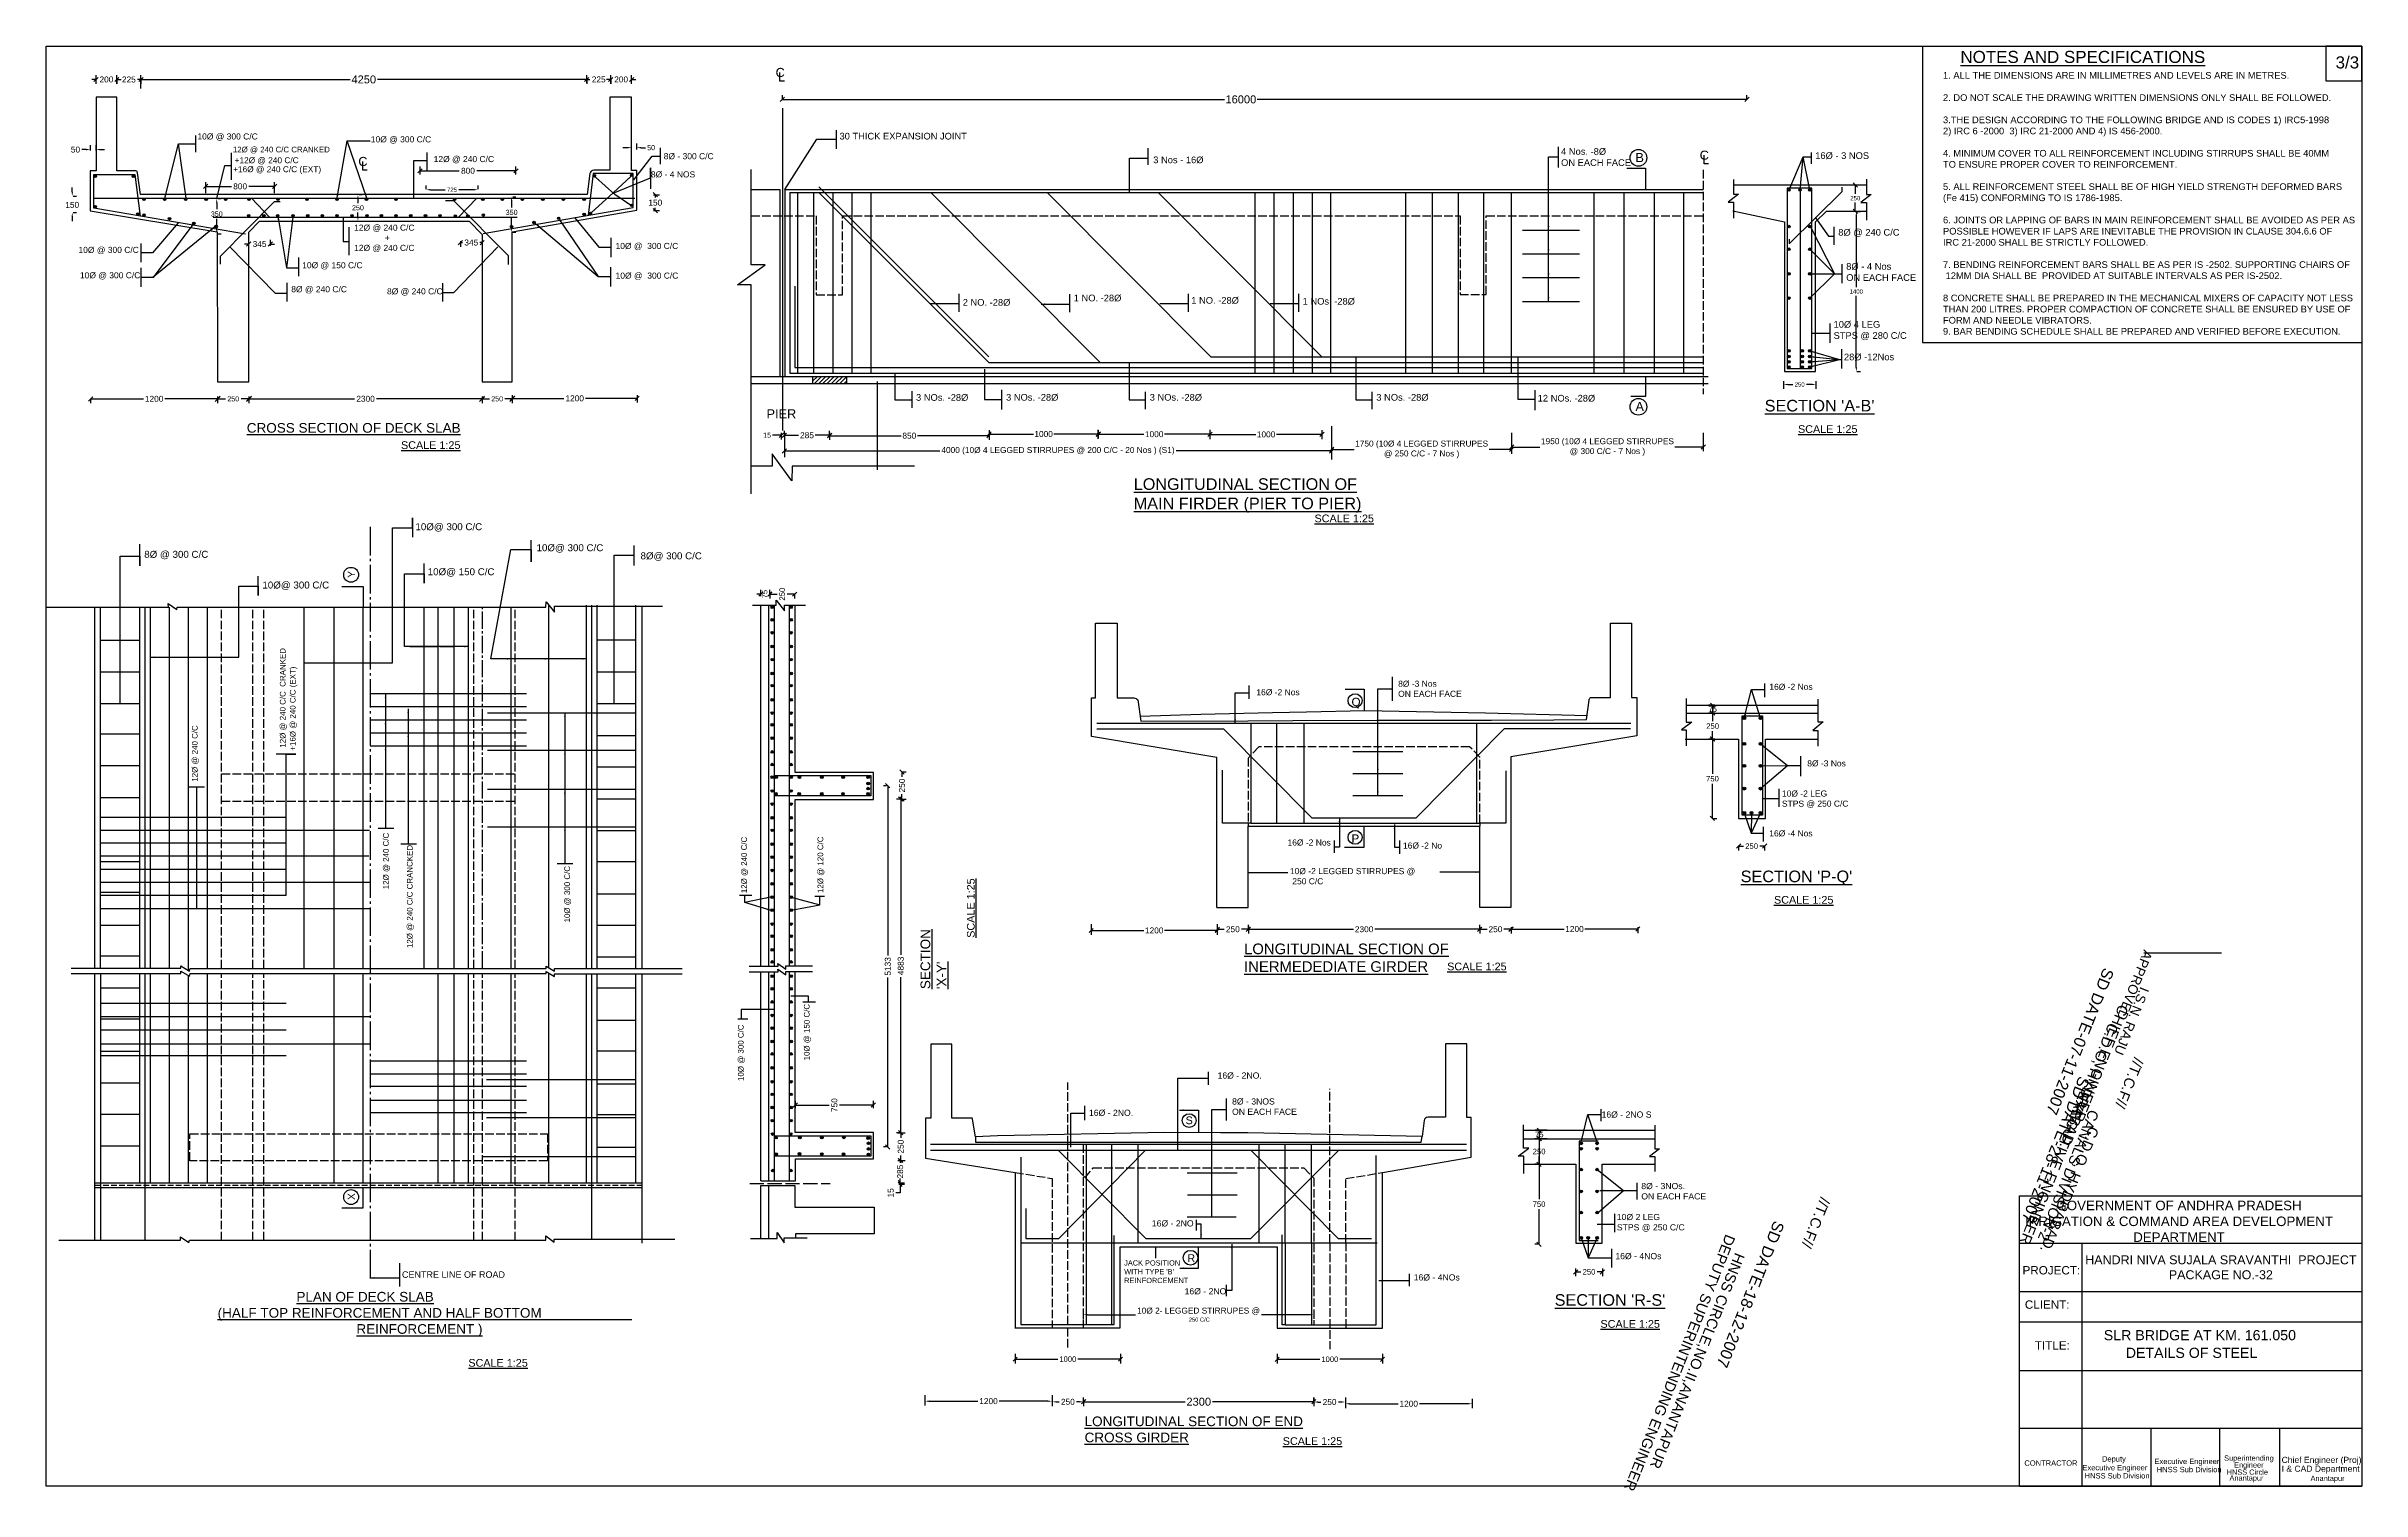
# Model space of a CAD drawing. Header units: inches. Extents: x 20279.4 to 20376.7, y 17527 to 17587.8.
import ezdxf

# ---------------------------------------------------------------- set-up
doc = ezdxf.new("R2010")
doc.units = ezdxf.units.IN
doc.header["$MEASUREMENT"] = 0
doc.linetypes.add('ACAD_ISO02W100', pattern=[15, 12, -3])
doc.linetypes.add('ACAD_ISO04W100', pattern=[30, 24, -3, 0, -3])
for name, color, linetype in [('DIMENSION', 255, 'Continuous'), ('DRAWING', 2, 'Continuous'), ('HATCH', 255, 'Continuous'), ('TEXT', 255, 'Continuous'), ('TXT', 7, 'Continuous'), ('TXT @ 1', 7, 'Continuous')]:
    doc.layers.add(name, color=color, linetype=linetype)
doc.styles.add('Notes', font='arial.ttf', dxfattribs={"height": 0.1})
doc.styles.get("Standard").update_dxf_attribs({"font": 'arial.ttf'})
doc.dimstyles.get("Standard").update_dxf_attribs({"dimtxt": 0.18, "dimasz": 0.18, "dimexe": 0.18, "dimexo": 0.0625, "dimgap": 0.09, "dimtad": 0, "dimtih": 1, "dimtoh": 1, "dimdec": 4, "dimzin": 0, "dimdsep": 46, "dimtxsty": 'Standard', "dimcen": 0.09, "dimadec": 0, "dimazin": 0, "dimtfac": 1, "dimtdec": 4, "dimtofl": 0, "dimtmove": 0, "dimatfit": 3, "dimfxl": 1, "dimtolj": 1, "dimtzin": 0, "dimarcsym": 0})

msp = doc.modelspace()

# ---------------------------------------------------------------- texts
at = {"layer": 'DIMENSION', "char_height": 0.255, "attachment_point": 1}
for s, insert, width in [('{\\fArial|b0|i0|c0|p32;8Ø @ 240 C/C }', (20293.69578, 17577.59398), 4.3071936), ('{\\fArial|b0|i0|c0|p32;10Ø }-2 LEGGED STIRRUPES {\\fArial|b0|i0|c0|p32;@\\fMS Shell Dlg|b0|i0|c0|p32;\\P} 250 C/C', (20331.65582, 17553.21654), 7.3306429)]:
    msp.add_mtext(s, dxfattribs=dict(at, insert=insert, width=width))
at = {"layer": 'TEXT'}
for s, height, p in [('SLR BRIDGE AT KM. 161.050 ', 0.426682, (20365.87112, 17533.36696)), ('Superintending ', 0.221653, (20370.93255, 17528.2998)), ('HNSS Circle', 0.221653, (20371.039, 17527.7105)), ('Anantapur', 0.221653, (20371.15642, 17527.46385)), ('Chief Engineer (Proj)', 0.2574249, (20373.34845, 17528.20689)), ('I & CAD Department', 0.2574249, (20373.34853, 17527.83784)), ('Anantapur', 0.221653, (20374.56567, 17527.44981))]:
    msp.add_text(s, height=height, dxfattribs=at).set_placement(p)
at = {"layer": 'TEXT', "color": 7}
for s, height, p in [('Executive Engineer', 0.2266817, (20364.97422, 17527.89643)), ('HNSS Sub Division', 0.2266817, (20365.06753, 17527.5533)), ('Deputy', 0.226682, (20365.79611, 17528.26316)), ('Executive Engineer', 0.2266817, (20368.00379, 17528.15891)), ('HNSS Sub Division', 0.2266817, (20368.09709, 17527.81578))]:
    msp.add_text(s, height=height, dxfattribs=at).set_placement(p)
at = {"layer": 'TEXT'}
for s, insert, char_height, width, attachment_point in [('{\\LNOTES AND SPECIFICATIONS}', (20359.84422, 17587.57657), 0.51, 25.3442571, 1), ('3/3', (20375.61765, 17587.34636), 0.51, 25.3442571, 1), ('{\\fArial|b0|i0|c0|p32;C}', (20310.03235, 17586.85865), 0.3825, 6.4607903, 1), ('{\\fArial|b0|i0|c0|p32;10Ø @ 300 C/C }', (20285.72349, 17584.10488), 0.255, 4.3071936, 1), ('{\\fArial|b0|i0|c0|p32;30 THICK EXPANSION JOINT}', (20312.71972, 17584.13024), 0.2805, 8.0637071, 1), ('{\\fArial|b0|i0|c0|p32;12Ø @ 240 C/C CRANKED }', (20287.21551, 17583.54599), 0.237405, 5.545967, 1), ('{\\fArial|b0|i0|c0|p32;+12Ø @ 240 C/C}', (20287.28902, 17583.10196), 0.2499, 4.2210497, 1), ('{\\fArial|b0|i0|c0|p32;C}', (20292.4887, 17583.11713), 0.3825, 6.4607903, 1), ('{\\fArial|b0|i0|c0|p32;10Ø @ 300 C/C }', (20293.01499, 17583.98324), 0.255, 4.3071936, 1), ('{\\fArial|b0|i0|c0|p32;12Ø @ 240 C/C }', (20295.65803, 17583.15435), 0.255, 4.3071936, 1), ('{\\fArial|b0|i0|c0|p32;8Ø - 300 C/C}', (20305.32976, 17583.27578), 0.255, 4.3071936, 1), ('{\\fArial|b0|i0|c0|p32;3 Nos - 16Ø }', (20325.90952, 17583.13344), 0.2805, 8.0637071, 1), ('{\\fArial|b0|i0|c0|p32;4 Nos. -8Ø\\PON EACH FACE}', (20343.05522, 17583.48624), 0.2805, 8.0637071, 1), ('{\\fArial|b0|i0|c0|p32;B}', (20346.18251, 17583.28149), 0.3825, 6.4607903, 1), ('{\\fArial|b0|i0|c0|p32;C}', (20348.88438, 17583.38163), 0.3825, 6.4607903, 1), ('{\\fArial|b0|i0|c0|p32;16Ø - 3 NOS}', (20353.74122, 17583.31227), 0.2805, 8.0637071, 1), ('{\\fArial|b0|i0|c0|p32;+16Ø @ 240 C/C (EXT) }', (20287.22615, 17582.72506), 0.2499, 4.9583333, 1), ('{\\fArial|b0|i0|c0|p32;8Ø - 4 NOS}', (20304.79153, 17582.50998), 0.255, 4.3071936, 1), ('{\\fArial|b0|i0|c0|p32;12Ø @ 240 C/C \\P}             +\\P{\\fArial|b0|i0|c0|p32;12Ø @ 240 C/C }', (20292.31366, 17580.27084), 0.255, 4.3071936, 1), ('{\\fArial|b0|i0|c0|p32;10Ø @ 300 C/C}', (20280.72353, 17579.33599), 0.255, 4.3071936, 1), ('{\\fArial|b0|i0|c0|p32;10Ø @  300 C/C }', (20303.30346, 17579.50235), 0.255, 4.3071936, 1), ('{\\fArial|b0|i0|c0|p32;8Ø @ 240 C/C}', (20354.70985, 17580.0863), 0.2805, 8.0637071, 1), ('{\\fArial|b0|i0|c0|p32;10Ø @ 300 C/C}', (20280.7868, 17578.2688), 0.255, 4.3071936, 1), ('{\\fArial|b0|i0|c0|p32;10Ø @ 150 C/C}', (20290.13005, 17578.69085), 0.255, 4.3071936, 1), ('{\\fArial|b0|i0|c0|p32;10Ø @  300 C/C }', (20303.30638, 17578.255), 0.255, 4.3071936, 1), ('{\\fArial|b0|i0|c0|p32;8Ø - 4 Nos \\PON EACH FACE}', (20355.04326, 17578.65376), 0.2805, 8.0637071, 1), ('{\\fArial|b0|i0|c0|p32;8Ø @ 240 C/C }', (20289.67065, 17577.68155), 0.255, 4.3071936, 1), ('{\\fArial|b0|i0|c0|p32;1 NO. -28Ø}', (20322.56656, 17577.32549), 0.2805, 8.0637071, 1), ('{\\fArial|b0|i0|c0|p32;1 NO. -28Ø}', (20327.50799, 17577.22712), 0.2805, 8.0637071, 1), ('{\\fArial|b0|i0|c0|p32;2 NO. -28Ø}', (20317.90033, 17577.14101), 0.2805, 8.0637071, 1), ('{\\fArial|b0|i0|c0|p32;1 NOs. -28Ø}', (20332.19082, 17577.18802), 0.2805, 8.0637071, 1), ('{\\fArial|b0|i0|c0|p32;10Ø 4 LEG\\PSTPS @ 280 C/C }', (20354.51218, 17576.21637), 0.2805, 8.0637071, 1), ('{\\fArial|b0|i0|c0|p32;28Ø -12Nos}', (20354.94761, 17574.84709), 0.2805, 8.0637071, 1), ('{\\fArial|b0|i0|c0|p32;PIER}', (20309.65328, 17572.50687), 0.3825, 10.9959643, 1), ('{\\fArial|b0|i0|c0|p32;3 NOs. -28Ø }', (20315.93597, 17573.14469), 0.2805, 8.0637071, 1), ('{\\fArial|b0|i0|c0|p32;3 NOs. -28Ø }', (20319.7223, 17573.1504), 0.2805, 8.0637071, 1), ('{\\fArial|b0|i0|c0|p32;3 NOs. -28Ø}', (20325.76161, 17573.1504), 0.2805, 8.0637071, 1), ('{\\fArial|b0|i0|c0|p32;3 NOs. -28Ø }', (20335.28699, 17573.1504), 0.2805, 8.0637071, 1), ('{\\fArial|b0|i0|c0|p32;12 NOs. -28Ø }', (20342.07313, 17573.11252), 0.2805, 8.0637071, 1), ('{\\fArial|b0|i0|c0|p32;A}', (20346.18251, 17572.81554), 0.3825, 6.4607903, 1), ("{\\fArial|b0|i0|c0|p32;\\LSECTION 'A-B'}", (20351.61643, 17572.90294), 0.4876875, 21.0569363, 1), ('{\\fArial|b0|i0|c0|p32;                    \\L \\fArial|b0|i0|c0|p34;CROSS SECTION OF DECK SLAB}', (20284.48766, 17571.92843), 0.4064063, 17.5474469, 1), ('{\\fArial|b0|i0|c0|p32;\\LSCALE 1:25}', (20353.01665, 17571.83599), 0.325125, 9.95605, 1), ('{\\fArial|b0|i0|c0|p32;\\LSCALE 1:25}', (20294.28418, 17571.16246), 0.325125, 9.95605, 1), ('{\\fArial|b0|i0|c0|p32;                    \\LLONGITUDINAL SECTION OF\\P\\l                    \\LMAIN FIRDER (PIER TO PIER)}', (20321.30313, 17569.6064), 0.4876875, 21.0569363, 1), ('10{\\fArial|b0|i0|c0|p32;Ø@ 300 C/C }', (20294.89128, 17567.71605), 0.29325, 4.9532726, 1), ('{\\fArial|b0|i0|c0|p32;\\LSCALE 1:25}', (20332.68965, 17568.08075), 0.325125, 9.95605, 1), ('{\\fArial|b0|i0|c0|p32;8Ø @ 300 C/C }', (20283.49033, 17566.55525), 0.29325, 4.9532726, 1), ('10{\\fArial|b0|i0|c0|p32;Ø@ 300 C/C }', (20299.98311, 17566.83206), 0.29325, 4.9532726, 1), ('10{\\fArial|b0|i0|c0|p32;Ø@ 150 C/C}', (20295.4078, 17565.82316), 0.29325, 4.9532726, 1), ('{\\fArial|b0|i0|c0|p32;8Ø@ 300 C/C }', (20304.35467, 17566.49133), 0.29325, 4.9532726, 1), ('10{\\fArial|b0|i0|c0|p32;Ø@ 300 C/C }', (20288.45759, 17565.26446), 0.29325, 4.9532726, 1), ('{\\fArial|b0|i0|c0|p32;16Ø }-2 Nos', (20330.24385, 17560.73873), 0.255, 7.3306429, 1), ('{\\fArial|b0|i0|c0|p32;8Ø }-3 Nos\\PON EACH FACE', (20336.20719, 17561.0966), 0.255, 7.3306429, 1), ('{\\fArial|b0|i0|c0|p32;16Ø }-2 Nos', (20351.81076, 17560.96688), 0.255, 7.3306429, 1), ('{\\fArial|b0|i0|c0|p32;Q}', (20334.24477, 17560.37952), 0.350625, 10.0796339, 1), ('{\\fArial|b0|i0|c0|p32;8Ø }-3 Nos', (20353.40515, 17557.74656), 0.255, 7.3306429, 1), ('{\\fArial|b0|i0|c0|p32;10Ø }-2 LEG\\PSTPS @ 250 C/C', (20352.34173, 17556.47935), 0.255, 7.3306429, 1), ('{\\fArial|b0|i0|c0|p32;16Ø }-2 Nos', (20331.55518, 17554.42084), 0.255, 7.3306429, 1), ('{\\fArial|b0|i0|c0|p32;P}', (20334.24477, 17554.63435), 0.350625, 10.0796339, 1), ('{\\fArial|b0|i0|c0|p32;16Ø }-2 No ', (20336.40854, 17554.29271), 0.255, 7.3306429, 1), ('{\\fArial|b0|i0|c0|p32;16Ø }-4 Nos ', (20351.80898, 17554.80371), 0.255, 7.3306429, 1), ("{\\fArial|b0|i0|c0|p32;\\LSECTION 'P-Q'}", (20350.60711, 17553.11196), 0.4876875, 21.0569363, 1), ('{\\fArial|b0|i0|c0|p32;\\LSCALE 1:25}', (20352.00733, 17552.04502), 0.325125, 9.95605, 1), ('{\\fArial|b0|i0|c0|p32;\\LLONGITUDINAL SECTION OF\\PINERMEDEDIATE GIRDER}', (20329.72816, 17550.04503), 0.4470469, 19.3021916, 1), ('{\\fArial|b0|i0|c0|p32;\\LSCALE 1:25}', (20338.26628, 17549.24362), 0.325125, 9.95605, 1), ('{\\fArial|b0|i0|c0|p32;16Ø - 2NO. }', (20328.61502, 17544.62603), 0.2601, 7.96484, 1), ('{\\fArial|b0|i0|c0|p32;8Ø - 3NOS\\PON EACH FACE}', (20329.22348, 17543.53646), 0.2601, 7.96484, 1), ('{\\fArial|b0|i0|c0|p32;16Ø - 2NO. }', (20323.20762, 17543.05955), 0.2601, 7.96484, 1), ('{\\fArial|b0|i0|c0|p32;S}', (20327.26995, 17542.77461), 0.325125, 9.95605, 1), ('{\\fArial|b0|i0|c0|p32;16Ø - 2NO S}', (20344.75861, 17542.9859), 0.2601, 7.96484, 1), ('{\\fArial|b0|i0|c0|p32;8Ø - 3NOs. \\PON EACH FACE}', (20346.42839, 17539.97942), 0.2601, 7.96484, 1), ('{\\fArial|b0|i0|c0|p32;16Ø - 2NO}', (20325.85056, 17538.40956), 0.2601, 7.96484, 1), ('{\\fArial|b0|i0|c0|p32;10Ø 2 LEG\\PSTPS @ 250 C/C }', (20345.40016, 17538.6772), 0.2601, 7.96484, 1), ("{\\fArial|b0|i0|c0|p32;JACK POSITION\\PWITH TYPE 'B'\\PREINFORCEMENT}", (20324.68899, 17536.72727), 0.221085, 6.770114, 1), ('{\\fArial|b0|i0|c0|p32;R}', (20327.34278, 17536.98057), 0.325125, 9.95605, 1), ('{\\fArial|b0|i0|c0|p32;16Ø - 4NOs}', (20345.33749, 17537.0346), 0.2601, 7.96484, 1), ('HANDRI NIVA SUJALA SRAVANTHI  PROJECT\\PPACKAGE NO.-32', (20370.79433, 17536.93489), 0.3758681, 16.1086309, 2), ('{\\fArial|b0|i0|c0|p32;                    \\L PLAN OF DECK SLAB\\P(HALF TOP REINFORCEMENT AND HALF BOTTOM                                                               REINFORCEMENT )}', (20286.575, 17535.39835), 0.40640625, 17.5474469, 1), ('{\\fArial|b0|i0|c0|p32;CENTRE LINE OF ROAD}', (20294.32434, 17536.26277), 0.2709375, 8.2967083, 1), ('{\\fArial|b0|i0|c0|p32;16Ø - 2NO}', (20327.22701, 17535.55473), 0.2601, 7.96484, 1), ('{\\fArial|b0|i0|c0|p32;16Ø - 4NOs }', (20336.85912, 17536.13874), 0.2601, 7.96484, 1), ("{\\fArial|b0|i0|c0|p32;\\LSECTION 'R-S'}", (20342.78736, 17535.30306), 0.4876875, 21.0569363, 1), ('{\\fArial|b0|i0|c0|p32;\\LSCALE 1:25}', (20344.71167, 17534.21535), 0.325125, 9.95605, 1), ('{\\fArial|b0|i0|c0|p32;\\LSCALE 1:25}', (20297.11609, 17532.57825), 0.325125, 9.95605, 1), ('DETAILS OF STEEL', (20366.7961, 17533.05105), 0.426682, 14.4218517, 1), ('{\\fArial|b0|i0|c0|p32;\\LLONGITUDINAL SECTION OF END\\PCROSS GIRDER}', (20323.02389, 17530.16011), 0.4064063, 17.5474469, 1), ('{\\fArial|b0|i0|c0|p32;\\LSCALE 1:25}', (20331.35365, 17529.28774), 0.325125, 9.95605, 1), ('Engineer', (20371.35141, 17528.23319), 0.221653, 1.2802048, 1)]:
    msp.add_mtext(s, dxfattribs=dict(at, insert=insert, char_height=char_height, width=width, attachment_point=attachment_point))
at = {"layer": 'TEXT', "color": 7}
for s, insert, char_height, width, attachment_point in [('\\pt2.24609;1. ALL THE DIMENSIONS ARE IN MILLIMETRES AND LEVELS ARE IN METRES.\\P\\P2. DO NOT SCALE THE DRAWING WRITTEN DIMENSIONS ONLY SHALL BE FOLLOWED.\\P\\P3.THE DESIGN ACCORDING TO THE FOLLOWING BRIDGE AND IS CODES 1) IRC5-1998 \\P2) IRC 6 -2000  3) IRC 21-2000 AND 4) IS 456-2000.\\P\\P4. MINIMUM COVER TO ALL REINFORCEMENT INCLUDING STIRRUPS SHALL BE 40MM \\PTO ENSURE PROPER COVER TO REINFORCEMENT.\\P\\P5. ALL REINFORCEMENT STEEL SHALL BE OF HIGH YIELD STRENGTH DEFORMED BARS \\P(Fe 415) CONFORMING TO IS 1786-1985.\\P\\P6. JOINTS OR LAPPING OF BARS IN MAIN REINFORCEMENT SHALL BE AVOIDED AS PER AS  \\PPOSSIBLE HOWEVER IF LAPS ARE INEVITABLE THE PROVISION IN CLAUSE 304.6.6 OF \\PIRC 21-2000 SHALL BE STRICTLY FOLLOWED.\\P\\ptz;\\P7. BENDING REINFORCEMENT BARS SHALL BE AS PER IS -2502. SUPPORTING CHAIRS OF\\P 12MM DIA{\\fArial|b0|i0|c0|p32; SHALL BE  PROVIDED AT SUITABLE INTERVALS AS PER IS-2502.\\P}\\P8 CONCRETE SHALL BE PREPARED IN THE MECHANICAL MIXERS OF CAPACITY NOT LESS \\PTHAN 200 LITRES. PROPER COMPACTION OF CONCRETE SHALL BE ENSURED BY USE OF \\PFORM AND NEEDLE VIBRATORS.\\P{\\C256;9. BAR BENDING SCHEDULE SHALL BE PREPARED AND VERIFIED BEFORE EXECUTION.}', (20359.11232, 17586.68782), 0.2807605, 18.7239715, 1), ('GOVERNMENT OF ANDHRA PRADESH\\PIRRIGATION & COMMAND AREA DEVELOPMENT DEPARTMENT', (20369.03518, 17538.36626), 0.4000265, 15.3753137, 5), ('PROJECT:', (20362.45649, 17536.48396), 0.350951, 2.8522693, 1), ('CLIENT:', (20362.55391, 17535.04134), 0.350951, 2.8522693, 1), ('TITLE:', (20362.97354, 17533.32584), 0.350951, 2.8522693, 1), ('\\PCONTRACTOR', (20362.53267, 17528.38954), 0.226682, 3.3748254, 4)]:
    msp.add_mtext(s, dxfattribs=dict(at, insert=insert, char_height=char_height, width=width, attachment_point=attachment_point))
at = {"layer": 'TEXT', "attachment_point": 1, "rotation": 90}
for s, insert, char_height, width in [('Y', (20292.04826, 17565.42921), 0.3, 1.8890557), ('{\\fArial|b0|i0|c0|p32;12Ø @ 240 C/C  CRANKED}', (20289.19132, 17558.27978), 0.238425, 7.3011033), ('{\\fArial|b0|i0|c0|p32;+16Ø @ 240 C/C (EXT)  }', (20289.61307, 17558.15636), 0.238425, 7.3011033), ('{\\fArial|b0|i0|c0|p32;12Ø @ 240 C/C }', (20285.49401, 17556.84808), 0.238425, 7.3011033), ('{\\fArial|b0|i0|c0|p32;12Ø @ 240 C/C }', (20293.53132, 17552.32812), 0.238425, 7.3011033), ('{\\fArial|b0|i0|c0|p32;12Ø @ 240 C/C CRANCKED}', (20294.5323, 17549.85514), 0.238425, 7.3011033), ('{\\fArial|b0|i0|c0|p32;12Ø @ 240 C/C }', (20308.58612, 17552.16195), 0.238425, 7.3011033), ('{\\fArial|b0|i0|c0|p32;12Ø @ 120 C/C  }', (20311.7953, 17552.16958), 0.238425, 7.3011033), ('{\\fArial|b0|i0|c0|p32;10Ø @ 300 C/C  }', (20301.14958, 17550.9313), 0.238425, 7.3011033), ('{\\fArial|b0|i0|c0|p32;\\LSCALE 1:25}', (20318.0771, 17550.28664), 0.325125, 9.95605), ("{\\fArial|b0|i0|c0|p32;\\LSECTION \\P'X-Y'}", (20316.12674, 17548.12738), 0.4064063, 17.5474469), ('{\\fArial|b0|i0|c0|p32;10Ø @ 150 C/C }', (20311.22273, 17545.13225), 0.238425, 7.3011033), ('{\\fArial|b0|i0|c0|p32;10Ø @ 300 C/C  }', (20308.45023, 17544.26728), 0.238425, 7.3011033), ('X', (20292.04826, 17539.26676), 0.3, 1.8890557)]:
    msp.add_mtext(s, dxfattribs=dict(at, insert=insert, char_height=char_height, width=width))
at = {"layer": 'TXT @ 1', "style": 'Notes'}
for s, height, p in [('SD DATE-07-11-2007', 0.48, (20365.87105, 17549.05898)), ('APPROVED ', 0.4, (20367.55985, 17549.80538)), ('I.S.N. RAJU', 0.4, (20367.41665, 17548.25738)), ('CHIEF ENGINEER,', 0.44, (20366.51825, 17547.51618)), ('C.D.O, HYDRABAD.', 0.44, (20366.08905, 17546.74818)), ('//T.C.F//', 0.44, (20367.15486, 17545.29301)), ('SD DATE-28-11-2007', 0.48, (20364.84093, 17544.50724)), ('EXECUTIVE ENGINEER', 0.44, (20364.87526, 17543.87301)), ('CANALS DIVISION-2', 0.44, (20365.27326, 17543.10141)), ('C.D.O, HYDRABAD.', 0.44, (20365.27366, 17542.39341)), ('//T.C.F//', 0.44, (20353.97203, 17539.41551)), ('SD DATE-18-12-2007', 0.48, (20352.01451, 17538.42815)), ('DEPUTY SUPERINTENDING ENGINEER', 0.44, (20349.9825, 17537.85318)), ('HNSS CIRCLE,NO.II,ANANTAPUR', 0.44, (20350.3805, 17537.08158))]:
    msp.add_text(s, height=height, rotation=248.1853989, dxfattribs=at).set_placement(p)

# ---------------------------------------------------------------- blocks, each defined once
blk = doc.blocks.new('*D3')
at = {"layer": 'Defpoints', "color": 0, "transparency": 16777216}
for p in [(20281.227, 17583.425), (20281.227, 17583.329), (20281.462, 17583.329)]:
    blk.add_point(p, dxfattribs=at)
at = {"layer": 'DIMENSION', "color": 0, "lineweight": -2, "transparency": 16777216}
for p, q in [((20281.047, 17583.425), (20280.867, 17583.425)), ((20281.227, 17583.392), (20281.227, 17583.605)), ((20281.462, 17583.392), (20281.462, 17583.605)), ((20281.642, 17583.425), (20281.822, 17583.425))]:
    blk.add_line(p, q, dxfattribs=at)
at = {"layer": 'DIMENSION', "color": 0, "transparency": 16777216}
for points in [[(20281.047, 17583.455), (20281.047, 17583.395), (20281.227, 17583.425)], [(20281.642, 17583.455), (20281.642, 17583.395), (20281.462, 17583.425)]]:
    blk.add_solid(points, dxfattribs=at)
at = {"layer": 'DIMENSION', "color": 0, "transparency": 16777216, "insert": (20280.598, 17583.425), "char_height": 0.25, "attachment_point": 5}
blk.add_mtext('\\A1;50', dxfattribs=at)
blk = doc.blocks.new('_Oblique')
at = {"color": 0, "linetype": 'ByBlock', "lineweight": -2}
blk.add_line((-0.5, -0.5), (0.5, 0.5), dxfattribs=at)
blk = doc.blocks.new('*D4')
at = {"layer": 'Defpoints', "color": 0, "transparency": 16777216}
for p in [(20281.462, 17586.131), (20282.337, 17586.372), (20282.337, 17586.131)]:
    blk.add_point(p, dxfattribs=at)
at = {"layer": 'DIMENSION', "color": 0, "lineweight": -2, "transparency": 16777216}
for p, q in [((20281.462, 17586.372), (20281.282, 17586.372)), ((20281.462, 17586.194), (20281.462, 17586.552)), ((20282.337, 17586.194), (20282.337, 17586.552)), ((20282.337, 17586.372), (20282.517, 17586.372))]:
    blk.add_line(p, q, dxfattribs=at)
at = {"layer": 'DIMENSION', "color": 0, "lineweight": -2, "transparency": 16777216, "xscale": 0.18, "yscale": 0.18, "zscale": 0.18}
blk.add_blockref('_Oblique', (20281.462, 17586.372), dxfattribs=at)
at = {"layer": 'DIMENSION', "color": 0, "lineweight": -2, "transparency": 16777216, "xscale": 0.18, "yscale": 0.18, "zscale": 0.18, "rotation": 180}
blk.add_blockref('_Oblique', (20282.337, 17586.372), dxfattribs=at)
at = {"layer": 'DIMENSION', "color": 0, "transparency": 16777216, "insert": (20281.899, 17586.372), "char_height": 0.25, "attachment_point": 5}
blk.add_mtext('\\A1;200', dxfattribs=at)
blk = doc.blocks.new('*D5')
at = {"layer": 'Defpoints', "color": 0, "transparency": 16777216}
for p in [(20282.337, 17586.49), (20283.348, 17586.49), (20283.348, 17586.371)]:
    blk.add_point(p, dxfattribs=at)
at = {"layer": 'DIMENSION', "color": 0, "lineweight": -2, "transparency": 16777216}
for p, q in [((20282.337, 17586.428), (20282.337, 17586.191)), ((20282.337, 17586.371), (20282.473, 17586.371)), ((20283.348, 17586.371), (20283.212, 17586.371)), ((20283.348, 17586.428), (20283.348, 17586.191))]:
    blk.add_line(p, q, dxfattribs=at)
at = {"layer": 'DIMENSION', "color": 0, "lineweight": -2, "transparency": 16777216, "xscale": 0.18, "yscale": 0.18, "zscale": 0.18, "rotation": 180}
blk.add_blockref('_Oblique', (20282.337, 17586.371), dxfattribs=at)
at = {"layer": 'DIMENSION', "color": 0, "lineweight": -2, "transparency": 16777216, "xscale": 0.18, "yscale": 0.18, "zscale": 0.18}
blk.add_blockref('_Oblique', (20283.348, 17586.371), dxfattribs=at)
at = {"layer": 'DIMENSION', "color": 0, "transparency": 16777216, "insert": (20282.843, 17586.371), "char_height": 0.25, "attachment_point": 5}
blk.add_mtext('\\A1;225', dxfattribs=at)
blk = doc.blocks.new('*D6')
at = {"layer": 'Defpoints', "color": 0, "transparency": 16777216}
for p in [(20302.09, 17586.373), (20302.09, 17586.169), (20283.348, 17585.936)]:
    blk.add_point(p, dxfattribs=at)
at = {"layer": 'DIMENSION', "color": 0, "lineweight": -2, "transparency": 16777216}
for p, q in [((20283.348, 17585.999), (20283.348, 17586.553)), ((20283.348, 17586.373), (20292.144, 17586.373)), ((20302.09, 17586.373), (20293.294, 17586.373)), ((20302.09, 17586.232), (20302.09, 17586.553))]:
    blk.add_line(p, q, dxfattribs=at)
at = {"layer": 'DIMENSION', "color": 0, "lineweight": -2, "transparency": 16777216, "xscale": 0.18, "yscale": 0.18, "zscale": 0.18, "rotation": 180}
blk.add_blockref('_Oblique', (20283.348, 17586.373), dxfattribs=at)
at = {"layer": 'DIMENSION', "color": 0, "lineweight": -2, "transparency": 16777216, "xscale": 0.18, "yscale": 0.18, "zscale": 0.18}
blk.add_blockref('_Oblique', (20302.09, 17586.373), dxfattribs=at)
at = {"layer": 'DIMENSION', "color": 0, "transparency": 16777216, "insert": (20292.719, 17586.373), "char_height": 0.3333, "attachment_point": 5}
blk.add_mtext('\\A1;4250', dxfattribs=at)
blk = doc.blocks.new('*D7')
at = {"layer": 'Defpoints', "color": 0, "transparency": 16777216}
for p in [(20302.09, 17586.493), (20303.101, 17586.493), (20303.101, 17586.373)]:
    blk.add_point(p, dxfattribs=at)
at = {"layer": 'DIMENSION', "color": 0, "lineweight": -2, "transparency": 16777216}
for p, q in [((20302.09, 17586.43), (20302.09, 17586.193)), ((20302.09, 17586.373), (20302.226, 17586.373)), ((20303.101, 17586.373), (20302.965, 17586.373)), ((20303.101, 17586.43), (20303.101, 17586.193))]:
    blk.add_line(p, q, dxfattribs=at)
at = {"layer": 'DIMENSION', "color": 0, "lineweight": -2, "transparency": 16777216, "xscale": 0.18, "yscale": 0.18, "zscale": 0.18, "rotation": 180}
blk.add_blockref('_Oblique', (20302.09, 17586.373), dxfattribs=at)
at = {"layer": 'DIMENSION', "color": 0, "lineweight": -2, "transparency": 16777216, "xscale": 0.18, "yscale": 0.18, "zscale": 0.18}
blk.add_blockref('_Oblique', (20303.101, 17586.373), dxfattribs=at)
at = {"layer": 'DIMENSION', "color": 0, "transparency": 16777216, "insert": (20302.596, 17586.373), "char_height": 0.25, "attachment_point": 5}
blk.add_mtext('\\A1;225', dxfattribs=at)
blk = doc.blocks.new('*D8')
at = {"layer": 'Defpoints', "color": 0, "transparency": 16777216}
for p in [(20303.101, 17586.133), (20303.977, 17586.373), (20303.977, 17586.133)]:
    blk.add_point(p, dxfattribs=at)
at = {"layer": 'DIMENSION', "color": 0, "lineweight": -2, "transparency": 16777216}
for p, q in [((20303.101, 17586.373), (20302.921, 17586.373)), ((20303.101, 17586.195), (20303.101, 17586.553)), ((20303.977, 17586.195), (20303.977, 17586.553)), ((20303.977, 17586.373), (20304.157, 17586.373))]:
    blk.add_line(p, q, dxfattribs=at)
at = {"layer": 'DIMENSION', "color": 0, "lineweight": -2, "transparency": 16777216, "xscale": 0.18, "yscale": 0.18, "zscale": 0.18}
blk.add_blockref('_Oblique', (20303.101, 17586.373), dxfattribs=at)
at = {"layer": 'DIMENSION', "color": 0, "lineweight": -2, "transparency": 16777216, "xscale": 0.18, "yscale": 0.18, "zscale": 0.18, "rotation": 180}
blk.add_blockref('_Oblique', (20303.977, 17586.373), dxfattribs=at)
at = {"layer": 'DIMENSION', "color": 0, "transparency": 16777216, "insert": (20303.539, 17586.373), "char_height": 0.25, "attachment_point": 5}
blk.add_mtext('\\A1;200', dxfattribs=at)
blk = doc.blocks.new('*D9')
at = {"layer": 'Defpoints', "color": 0, "transparency": 16777216}
for p in [(20280.443, 17581.468), (20280.443, 17580.782), (20280.462, 17580.782)]:
    blk.add_point(p, dxfattribs=at)
at = {"layer": 'DIMENSION', "color": 0, "lineweight": -2, "transparency": 16777216}
for p, q in [((20280.462, 17581.648), (20280.462, 17581.828)), ((20280.505, 17581.468), (20280.642, 17581.468)), ((20280.462, 17580.602), (20280.462, 17580.422)), ((20280.505, 17580.782), (20280.642, 17580.782))]:
    blk.add_line(p, q, dxfattribs=at)
at = {"layer": 'DIMENSION', "color": 0, "transparency": 16777216}
for points in [[(20280.432, 17581.648), (20280.492, 17581.648), (20280.462, 17581.468)], [(20280.432, 17580.602), (20280.492, 17580.602), (20280.462, 17580.782)]]:
    blk.add_solid(points, dxfattribs=at)
at = {"layer": 'DIMENSION', "color": 0, "transparency": 16777216, "insert": (20280.462, 17581.099), "char_height": 0.25, "attachment_point": 5}
blk.add_mtext('\\A1;150', dxfattribs=at)
blk = doc.blocks.new('*D10')
at = {"layer": 'Defpoints', "color": 0, "transparency": 16777216}
for p in [(20287.885, 17579.313), (20288.791, 17579.454), (20288.791, 17579.313)]:
    blk.add_point(p, dxfattribs=at)
at = {"layer": 'DIMENSION', "color": 0, "lineweight": -2, "transparency": 16777216}
for p, q in [((20287.885, 17579.454), (20287.705, 17579.454)), ((20287.885, 17579.376), (20287.885, 17579.634)), ((20288.791, 17579.376), (20288.791, 17579.634)), ((20288.791, 17579.454), (20288.971, 17579.454))]:
    blk.add_line(p, q, dxfattribs=at)
at = {"layer": 'DIMENSION', "color": 0, "lineweight": -2, "transparency": 16777216, "xscale": 0.18, "yscale": 0.18, "zscale": 0.18}
blk.add_blockref('_Oblique', (20287.885, 17579.454), dxfattribs=at)
at = {"layer": 'DIMENSION', "color": 0, "lineweight": -2, "transparency": 16777216, "xscale": 0.18, "yscale": 0.18, "zscale": 0.18, "rotation": 180}
blk.add_blockref('_Oblique', (20288.791, 17579.454), dxfattribs=at)
at = {"layer": 'DIMENSION', "color": 0, "transparency": 16777216, "insert": (20288.338, 17579.454), "char_height": 0.25, "attachment_point": 5}
blk.add_mtext('\\A1;345', dxfattribs=at)
blk = doc.blocks.new('*D11')
at = {"layer": 'Defpoints', "color": 0, "transparency": 16777216}
for p in [(20296.78, 17579.637), (20296.78, 17579.516), (20297.696, 17579.637)]:
    blk.add_point(p, dxfattribs=at)
at = {"layer": 'DIMENSION', "color": 0, "lineweight": -2, "transparency": 16777216}
for p, q in [((20296.78, 17579.574), (20296.78, 17579.336)), ((20296.78, 17579.516), (20296.871, 17579.516)), ((20297.696, 17579.516), (20297.605, 17579.516)), ((20297.696, 17579.574), (20297.696, 17579.336))]:
    blk.add_line(p, q, dxfattribs=at)
at = {"layer": 'DIMENSION', "color": 0, "lineweight": -2, "transparency": 16777216, "xscale": 0.18, "yscale": 0.18, "zscale": 0.18, "rotation": 180}
blk.add_blockref('_Oblique', (20296.78, 17579.516), dxfattribs=at)
at = {"layer": 'DIMENSION', "color": 0, "lineweight": -2, "transparency": 16777216, "xscale": 0.18, "yscale": 0.18, "zscale": 0.18}
blk.add_blockref('_Oblique', (20297.696, 17579.516), dxfattribs=at)
at = {"layer": 'DIMENSION', "color": 0, "transparency": 16777216, "insert": (20297.238, 17579.516), "char_height": 0.25, "attachment_point": 5}
blk.add_mtext('\\A1;345', dxfattribs=at)
blk = doc.blocks.new('*D12')
at = {"layer": 'Defpoints', "color": 0, "transparency": 16777216}
for p in [(20304.837, 17581.526), (20304.837, 17580.862), (20304.976, 17580.862)]:
    blk.add_point(p, dxfattribs=at)
at = {"layer": 'DIMENSION', "color": 0, "lineweight": -2, "transparency": 16777216}
for p, q in [((20304.9, 17581.526), (20305.156, 17581.526)), ((20304.976, 17581.526), (20304.976, 17581.412)), ((20304.9, 17580.862), (20305.156, 17580.862)), ((20304.976, 17580.862), (20304.976, 17580.976))]:
    blk.add_line(p, q, dxfattribs=at)
at = {"layer": 'DIMENSION', "color": 0, "lineweight": -2, "transparency": 16777216, "xscale": 0.18, "yscale": 0.18, "zscale": 0.18}
for p, rotation in [((20304.976, 17581.526), 90), ((20304.976, 17580.862), 270)]:
    blk.add_blockref('_Oblique', p, dxfattribs=dict(at, rotation=rotation))
at = {"layer": 'DIMENSION', "color": 0, "transparency": 16777216, "insert": (20304.976, 17581.194), "char_height": 0.25, "attachment_point": 5}
blk.add_mtext('\\A1;150', dxfattribs=at)
blk = doc.blocks.new('*D13')
at = {"layer": 'Defpoints', "color": 0, "transparency": 16777216}
for p in [(20303.977, 17583.367), (20304.197, 17583.506), (20304.197, 17583.367)]:
    blk.add_point(p, dxfattribs=at)
at = {"layer": 'DIMENSION', "color": 0, "lineweight": -2, "transparency": 16777216}
for p, q in [((20303.797, 17583.506), (20303.617, 17583.506)), ((20303.977, 17583.43), (20303.977, 17583.686)), ((20304.197, 17583.43), (20304.197, 17583.686)), ((20304.377, 17583.506), (20304.557, 17583.506))]:
    blk.add_line(p, q, dxfattribs=at)
at = {"layer": 'DIMENSION', "color": 0, "transparency": 16777216}
for points in [[(20303.797, 17583.536), (20303.797, 17583.476), (20303.977, 17583.506)], [(20304.377, 17583.536), (20304.377, 17583.476), (20304.197, 17583.506)]]:
    blk.add_solid(points, dxfattribs=at)
at = {"layer": 'DIMENSION', "color": 0, "transparency": 16777216, "insert": (20304.8, 17583.506), "char_height": 0.2143, "attachment_point": 5}
blk.add_mtext('\\A1;50', dxfattribs=at)
blk = doc.blocks.new('*D14')
at = {"layer": 'Defpoints', "color": 0, "transparency": 16777216}
for p in [(20295.338, 17581.697), (20297.522, 17581.738), (20297.522, 17581.697)]:
    blk.add_point(p, dxfattribs=at)
at = {"layer": 'DIMENSION', "color": 0, "lineweight": -2, "transparency": 16777216}
for p, q in [((20295.338, 17581.76), (20295.338, 17581.918)), ((20295.518, 17581.738), (20296.141, 17581.738)), ((20297.342, 17581.738), (20296.719, 17581.738)), ((20297.522, 17581.76), (20297.522, 17581.918))]:
    blk.add_line(p, q, dxfattribs=at)
at = {"layer": 'DIMENSION', "color": 0, "transparency": 16777216}
for points in [[(20295.518, 17581.768), (20295.518, 17581.708), (20295.338, 17581.738)], [(20297.342, 17581.768), (20297.342, 17581.708), (20297.522, 17581.738)]]:
    blk.add_solid(points, dxfattribs=at)
at = {"layer": 'DIMENSION', "color": 0, "transparency": 16777216, "insert": (20296.43, 17581.738), "char_height": 0.18, "attachment_point": 5}
blk.add_mtext('\\A1;725', dxfattribs=at)
blk = doc.blocks.new('*D15')
at = {"layer": 'Defpoints', "color": 0, "transparency": 16777216}
for p in [(20298.916, 17581.442), (20298.916, 17579.95), (20298.934, 17579.95)]:
    blk.add_point(p, dxfattribs=at)
at = {"layer": 'DIMENSION', "color": 0, "lineweight": -2, "transparency": 16777216}
for p, q in [((20298.934, 17581.262), (20298.934, 17580.985)), ((20298.979, 17581.442), (20299.114, 17581.442)), ((20298.934, 17580.13), (20298.934, 17580.586)), ((20298.979, 17579.95), (20299.114, 17579.95))]:
    blk.add_line(p, q, dxfattribs=at)
at = {"layer": 'DIMENSION', "color": 0, "transparency": 16777216}
for points in [[(20298.904, 17581.262), (20298.964, 17581.262), (20298.934, 17581.442)], [(20298.904, 17580.13), (20298.964, 17580.13), (20298.934, 17579.95)]]:
    blk.add_solid(points, dxfattribs=at)
at = {"layer": 'DIMENSION', "color": 0, "transparency": 16777216, "insert": (20298.934, 17580.785), "char_height": 0.2143, "attachment_point": 5}
blk.add_mtext('\\A1;350', dxfattribs=at)
blk = doc.blocks.new('*D16')
at = {"layer": 'Defpoints', "color": 0, "transparency": 16777216}
for p in [(20292.457, 17581.536), (20292.457, 17580.42), (20292.474, 17580.42)]:
    blk.add_point(p, dxfattribs=at)
at = {"layer": 'DIMENSION', "color": 0, "lineweight": -2, "transparency": 16777216}
for p, q in [((20292.474, 17581.356), (20292.474, 17581.177)), ((20292.52, 17581.536), (20292.654, 17581.536)), ((20292.474, 17580.6), (20292.474, 17580.779)), ((20292.52, 17580.42), (20292.654, 17580.42))]:
    blk.add_line(p, q, dxfattribs=at)
at = {"layer": 'DIMENSION', "color": 0, "transparency": 16777216}
for points in [[(20292.444, 17581.356), (20292.504, 17581.356), (20292.474, 17581.536)], [(20292.444, 17580.6), (20292.504, 17580.6), (20292.474, 17580.42)]]:
    blk.add_solid(points, dxfattribs=at)
at = {"layer": 'DIMENSION', "color": 0, "transparency": 16777216, "insert": (20292.474, 17580.978), "char_height": 0.2143, "attachment_point": 5}
blk.add_mtext('\\A1;250', dxfattribs=at)
blk = doc.blocks.new('*D17')
at = {"layer": 'Defpoints', "color": 0, "transparency": 16777216}
for p in [(20286.521, 17581.372), (20286.521, 17579.88), (20286.538, 17579.88)]:
    blk.add_point(p, dxfattribs=at)
at = {"layer": 'DIMENSION', "color": 0, "lineweight": -2, "transparency": 16777216}
for p, q in [((20286.538, 17581.192), (20286.538, 17580.914)), ((20286.583, 17581.372), (20286.718, 17581.372)), ((20286.538, 17580.06), (20286.538, 17580.515)), ((20286.583, 17579.88), (20286.718, 17579.88))]:
    blk.add_line(p, q, dxfattribs=at)
at = {"layer": 'DIMENSION', "color": 0, "transparency": 16777216}
for points in [[(20286.508, 17581.192), (20286.568, 17581.192), (20286.538, 17581.372)], [(20286.508, 17580.06), (20286.568, 17580.06), (20286.538, 17579.88)]]:
    blk.add_solid(points, dxfattribs=at)
at = {"layer": 'DIMENSION', "color": 0, "transparency": 16777216, "insert": (20286.538, 17580.715), "char_height": 0.2143, "attachment_point": 5}
blk.add_mtext('\\A1;350', dxfattribs=at)
blk = doc.blocks.new('*D18')
at = {"layer": 'Defpoints', "color": 0, "transparency": 16777216}
for p in [(20281.237, 17573.012), (20286.572, 17573.012), (20286.572, 17572.945)]:
    blk.add_point(p, dxfattribs=at)
at = {"layer": 'DIMENSION', "color": 0, "lineweight": -2, "transparency": 16777216}
for p, q in [((20281.237, 17572.949), (20281.237, 17572.765)), ((20281.237, 17572.945), (20283.454, 17572.945)), ((20286.572, 17572.945), (20284.356, 17572.945)), ((20286.572, 17572.949), (20286.572, 17572.765))]:
    blk.add_line(p, q, dxfattribs=at)
at = {"layer": 'DIMENSION', "color": 0, "lineweight": -2, "transparency": 16777216, "xscale": 0.18, "yscale": 0.18, "zscale": 0.18, "rotation": 180}
blk.add_blockref('_Oblique', (20281.237, 17572.945), dxfattribs=at)
at = {"layer": 'DIMENSION', "color": 0, "lineweight": -2, "transparency": 16777216, "xscale": 0.18, "yscale": 0.18, "zscale": 0.18}
blk.add_blockref('_Oblique', (20286.572, 17572.945), dxfattribs=at)
at = {"layer": 'DIMENSION', "color": 0, "transparency": 16777216, "insert": (20283.905, 17572.945), "char_height": 0.25, "attachment_point": 5}
blk.add_mtext('\\A1;1200', dxfattribs=at)
blk = doc.blocks.new('*D19')
at = {"layer": 'Defpoints', "color": 0, "transparency": 16777216}
for p in [(20286.572, 17573.103), (20287.89, 17573.103), (20287.89, 17572.945)]:
    blk.add_point(p, dxfattribs=at)
at = {"layer": 'DIMENSION', "color": 0, "lineweight": -2, "transparency": 16777216}
for p, q in [((20286.572, 17573.04), (20286.572, 17572.765)), ((20286.572, 17572.945), (20286.903, 17572.945)), ((20287.89, 17572.945), (20287.559, 17572.945)), ((20287.89, 17573.04), (20287.89, 17572.765))]:
    blk.add_line(p, q, dxfattribs=at)
at = {"layer": 'DIMENSION', "color": 0, "lineweight": -2, "transparency": 16777216, "xscale": 0.2142857142857143, "yscale": 0.2142857142857143, "zscale": 0.2142857142857143, "rotation": 180}
blk.add_blockref('_Oblique', (20286.572, 17572.945), dxfattribs=at)
at = {"layer": 'DIMENSION', "color": 0, "lineweight": -2, "transparency": 16777216, "xscale": 0.2142857142857143, "yscale": 0.2142857142857143, "zscale": 0.2142857142857143}
blk.add_blockref('_Oblique', (20287.89, 17572.945), dxfattribs=at)
at = {"layer": 'DIMENSION', "color": 0, "transparency": 16777216, "insert": (20287.231, 17572.945), "char_height": 0.2143, "attachment_point": 5}
blk.add_mtext('\\A1;250', dxfattribs=at)
blk = doc.blocks.new('*D20')
at = {"layer": 'Defpoints', "color": 0, "transparency": 16777216}
for p in [(20287.892, 17573.057), (20297.699, 17573.057), (20297.699, 17572.947)]:
    blk.add_point(p, dxfattribs=at)
at = {"layer": 'DIMENSION', "color": 0, "lineweight": -2, "transparency": 16777216}
for p, q in [((20287.892, 17572.994), (20287.892, 17572.767)), ((20287.892, 17572.947), (20292.33, 17572.947)), ((20297.699, 17572.947), (20293.26, 17572.947)), ((20297.699, 17572.994), (20297.699, 17572.767))]:
    blk.add_line(p, q, dxfattribs=at)
at = {"layer": 'DIMENSION', "color": 0, "lineweight": -2, "transparency": 16777216, "xscale": 0.18, "yscale": 0.18, "zscale": 0.18, "rotation": 180}
blk.add_blockref('_Oblique', (20287.892, 17572.947), dxfattribs=at)
at = {"layer": 'DIMENSION', "color": 0, "lineweight": -2, "transparency": 16777216, "xscale": 0.18, "yscale": 0.18, "zscale": 0.18}
blk.add_blockref('_Oblique', (20297.699, 17572.947), dxfattribs=at)
at = {"layer": 'DIMENSION', "color": 0, "transparency": 16777216, "insert": (20292.795, 17572.947), "char_height": 0.25, "attachment_point": 5}
blk.add_mtext('\\A1;2300', dxfattribs=at)
blk = doc.blocks.new('*D21')
at = {"layer": 'Defpoints', "color": 0, "transparency": 16777216}
for p in [(20297.694, 17573.103), (20298.961, 17573.103), (20298.961, 17572.945)]:
    blk.add_point(p, dxfattribs=at)
at = {"layer": 'DIMENSION', "color": 0, "lineweight": -2, "transparency": 16777216}
for p, q in [((20297.694, 17573.04), (20297.694, 17572.765)), ((20297.694, 17572.945), (20297.999, 17572.945)), ((20298.961, 17572.945), (20298.656, 17572.945)), ((20298.961, 17573.04), (20298.961, 17572.765))]:
    blk.add_line(p, q, dxfattribs=at)
at = {"layer": 'DIMENSION', "color": 0, "lineweight": -2, "transparency": 16777216, "xscale": 0.2142857142857143, "yscale": 0.2142857142857143, "zscale": 0.2142857142857143, "rotation": 180}
blk.add_blockref('_Oblique', (20297.694, 17572.945), dxfattribs=at)
at = {"layer": 'DIMENSION', "color": 0, "lineweight": -2, "transparency": 16777216, "xscale": 0.2142857142857143, "yscale": 0.2142857142857143, "zscale": 0.2142857142857143}
blk.add_blockref('_Oblique', (20298.961, 17572.945), dxfattribs=at)
at = {"layer": 'DIMENSION', "color": 0, "transparency": 16777216, "insert": (20298.327, 17572.945), "char_height": 0.2143, "attachment_point": 5}
blk.add_mtext('\\A1;250', dxfattribs=at)
blk = doc.blocks.new('*D22')
at = {"layer": 'Defpoints', "color": 0, "transparency": 16777216}
for p in [(20298.961, 17573.165), (20304.213, 17573.165), (20304.213, 17572.967)]:
    blk.add_point(p, dxfattribs=at)
at = {"layer": 'DIMENSION', "color": 0, "lineweight": -2, "transparency": 16777216}
for p, q in [((20298.961, 17573.102), (20298.961, 17572.787)), ((20298.961, 17572.967), (20301.136, 17572.967)), ((20304.213, 17572.967), (20302.038, 17572.967)), ((20304.213, 17573.102), (20304.213, 17572.787))]:
    blk.add_line(p, q, dxfattribs=at)
at = {"layer": 'DIMENSION', "color": 0, "lineweight": -2, "transparency": 16777216, "xscale": 0.18, "yscale": 0.18, "zscale": 0.18, "rotation": 180}
blk.add_blockref('_Oblique', (20298.961, 17572.967), dxfattribs=at)
at = {"layer": 'DIMENSION', "color": 0, "lineweight": -2, "transparency": 16777216, "xscale": 0.18, "yscale": 0.18, "zscale": 0.18}
blk.add_blockref('_Oblique', (20304.213, 17572.967), dxfattribs=at)
at = {"layer": 'DIMENSION', "color": 0, "transparency": 16777216, "insert": (20301.587, 17572.967), "char_height": 0.25, "attachment_point": 5}
blk.add_mtext('\\A1;1200', dxfattribs=at)
blk = doc.blocks.new('*D23')
at = {"layer": 'Defpoints', "color": 0, "transparency": 16777216}
for p in [(20295.087, 17582.309), (20299.114, 17582.533), (20299.114, 17582.309)]:
    blk.add_point(p, dxfattribs=at)
at = {"layer": 'DIMENSION', "color": 0, "lineweight": -2, "transparency": 16777216}
for p, q in [((20295.087, 17582.372), (20295.087, 17582.713)), ((20295.087, 17582.533), (20296.735, 17582.533)), ((20299.114, 17582.533), (20297.466, 17582.533)), ((20299.114, 17582.372), (20299.114, 17582.713))]:
    blk.add_line(p, q, dxfattribs=at)
at = {"layer": 'DIMENSION', "color": 0, "lineweight": -2, "transparency": 16777216, "xscale": 0.18, "yscale": 0.18, "zscale": 0.18, "rotation": 180}
blk.add_blockref('_Oblique', (20295.087, 17582.533), dxfattribs=at)
at = {"layer": 'DIMENSION', "color": 0, "lineweight": -2, "transparency": 16777216, "xscale": 0.18, "yscale": 0.18, "zscale": 0.18}
blk.add_blockref('_Oblique', (20299.114, 17582.533), dxfattribs=at)
at = {"layer": 'DIMENSION', "color": 0, "transparency": 16777216, "insert": (20297.1, 17582.533), "char_height": 0.25, "attachment_point": 5}
blk.add_mtext('\\A1;800', dxfattribs=at)
blk = doc.blocks.new('*D24')
at = {"layer": 'Defpoints', "color": 0, "transparency": 16777216}
for p in [(20286.077, 17581.878), (20286.077, 17581.53), (20288.967, 17581.53)]:
    blk.add_point(p, dxfattribs=at)
at = {"layer": 'DIMENSION', "color": 0, "lineweight": -2, "transparency": 16777216}
for p, q in [((20286.077, 17581.592), (20286.077, 17582.058)), ((20286.077, 17581.878), (20287.156, 17581.878)), ((20288.967, 17581.878), (20287.888, 17581.878)), ((20288.967, 17581.592), (20288.967, 17582.058))]:
    blk.add_line(p, q, dxfattribs=at)
at = {"layer": 'DIMENSION', "color": 0, "lineweight": -2, "transparency": 16777216, "xscale": 0.18, "yscale": 0.18, "zscale": 0.18, "rotation": 180}
blk.add_blockref('_Oblique', (20286.077, 17581.878), dxfattribs=at)
at = {"layer": 'DIMENSION', "color": 0, "lineweight": -2, "transparency": 16777216, "xscale": 0.18, "yscale": 0.18, "zscale": 0.18}
blk.add_blockref('_Oblique', (20288.967, 17581.878), dxfattribs=at)
at = {"layer": 'DIMENSION', "color": 0, "transparency": 16777216, "insert": (20287.522, 17581.878), "char_height": 0.25, "attachment_point": 5}
blk.add_mtext('\\A1;800', dxfattribs=at)
blk = doc.blocks.new('*D34')
at = {"layer": 'Defpoints', "color": 0, "transparency": 16777216}
for p in [(20310.319, 17585.477), (20350.869, 17585.535), (20350.869, 17585.477)]:
    blk.add_point(p, dxfattribs=at)
at = {"layer": 'DIMENSION', "color": 0, "lineweight": -2, "transparency": 16777216}
for p, q in [((20310.319, 17585.539), (20310.319, 17585.715)), ((20310.319, 17585.535), (20328.911, 17585.535)), ((20350.869, 17585.535), (20330.276, 17585.535)), ((20350.869, 17585.539), (20350.869, 17585.715))]:
    blk.add_line(p, q, dxfattribs=at)
at = {"layer": 'DIMENSION', "color": 0, "lineweight": -2, "transparency": 16777216, "xscale": 0.18, "yscale": 0.18, "zscale": 0.18, "rotation": 180}
blk.add_blockref('_Oblique', (20310.319, 17585.535), dxfattribs=at)
at = {"layer": 'DIMENSION', "color": 0, "lineweight": -2, "transparency": 16777216, "xscale": 0.18, "yscale": 0.18, "zscale": 0.18}
blk.add_blockref('_Oblique', (20350.869, 17585.535), dxfattribs=at)
at = {"layer": 'DIMENSION', "color": 0, "transparency": 16777216, "insert": (20329.593, 17585.535), "char_height": 0.3333, "attachment_point": 5}
blk.add_mtext('\\A1;16000', dxfattribs=at)
blk = doc.blocks.new('*D25')
at = {"layer": 'Defpoints', "color": 0, "transparency": 16777216}
for p in [(20310.269, 17571.585), (20310.402, 17571.585), (20310.402, 17571.415)]:
    blk.add_point(p, dxfattribs=at)
at = {"layer": 'DIMENSION', "color": 0, "lineweight": -2, "transparency": 16777216}
for p, q in [((20310.269, 17571.415), (20309.909, 17571.415)), ((20310.269, 17571.522), (20310.269, 17571.235)), ((20310.402, 17571.522), (20310.402, 17571.235)), ((20310.402, 17571.415), (20310.582, 17571.415))]:
    blk.add_line(p, q, dxfattribs=at)
at = {"layer": 'DIMENSION', "color": 0, "lineweight": -2, "transparency": 16777216, "xscale": 0.18, "yscale": 0.18, "zscale": 0.18}
blk.add_blockref('_Oblique', (20310.269, 17571.415), dxfattribs=at)
at = {"layer": 'DIMENSION', "color": 0, "lineweight": -2, "transparency": 16777216, "xscale": 0.18, "yscale": 0.18, "zscale": 0.18, "rotation": 180}
blk.add_blockref('_Oblique', (20310.402, 17571.415), dxfattribs=at)
at = {"layer": 'DIMENSION', "color": 0, "transparency": 16777216, "insert": (20309.675, 17571.415), "char_height": 0.2143, "attachment_point": 5}
blk.add_mtext('\\A1;15', dxfattribs=at)
blk = doc.blocks.new('*D26')
at = {"layer": 'Defpoints', "color": 0, "transparency": 16777216}
for p in [(20312.304, 17571.415), (20310.402, 17571.292), (20312.304, 17571.292)]:
    blk.add_point(p, dxfattribs=at)
at = {"layer": 'DIMENSION', "color": 0, "lineweight": -2, "transparency": 16777216}
for p, q in [((20310.402, 17571.355), (20310.402, 17571.595)), ((20310.402, 17571.415), (20311.002, 17571.415)), ((20312.304, 17571.415), (20311.703, 17571.415)), ((20312.304, 17571.355), (20312.304, 17571.595))]:
    blk.add_line(p, q, dxfattribs=at)
at = {"layer": 'DIMENSION', "color": 0, "lineweight": -2, "transparency": 16777216, "xscale": 0.18, "yscale": 0.18, "zscale": 0.18, "rotation": 180}
blk.add_blockref('_Oblique', (20310.402, 17571.415), dxfattribs=at)
at = {"layer": 'DIMENSION', "color": 0, "lineweight": -2, "transparency": 16777216, "xscale": 0.18, "yscale": 0.18, "zscale": 0.18}
blk.add_blockref('_Oblique', (20312.304, 17571.415), dxfattribs=at)
at = {"layer": 'DIMENSION', "color": 0, "transparency": 16777216, "insert": (20311.353, 17571.415), "char_height": 0.25, "attachment_point": 5}
blk.add_mtext('\\A1;285', dxfattribs=at)
blk = doc.blocks.new('*D27')
at = {"layer": 'Defpoints', "color": 0, "transparency": 16777216}
for p in [(20312.304, 17571.595), (20319.006, 17571.595), (20319.006, 17571.396)]:
    blk.add_point(p, dxfattribs=at)
at = {"layer": 'DIMENSION', "color": 0, "lineweight": -2, "transparency": 16777216}
for p, q in [((20312.304, 17571.532), (20312.304, 17571.216)), ((20312.304, 17571.396), (20315.308, 17571.396)), ((20319.006, 17571.396), (20316.002, 17571.396)), ((20319.006, 17571.532), (20319.006, 17571.216))]:
    blk.add_line(p, q, dxfattribs=at)
at = {"layer": 'DIMENSION', "color": 0, "lineweight": -2, "transparency": 16777216, "xscale": 0.18, "yscale": 0.18, "zscale": 0.18, "rotation": 180}
blk.add_blockref('_Oblique', (20312.304, 17571.396), dxfattribs=at)
at = {"layer": 'DIMENSION', "color": 0, "lineweight": -2, "transparency": 16777216, "xscale": 0.18, "yscale": 0.18, "zscale": 0.18}
blk.add_blockref('_Oblique', (20319.006, 17571.396), dxfattribs=at)
at = {"layer": 'DIMENSION', "color": 0, "transparency": 16777216, "insert": (20315.655, 17571.396), "char_height": 0.25, "attachment_point": 5}
blk.add_mtext('\\A1;850', dxfattribs=at)
blk = doc.blocks.new('*D28')
at = {"layer": 'Defpoints', "color": 0, "transparency": 16777216}
for p in [(20319.006, 17571.692), (20323.596, 17571.692), (20323.596, 17571.466)]:
    blk.add_point(p, dxfattribs=at)
at = {"layer": 'DIMENSION', "color": 0, "lineweight": -2, "transparency": 16777216}
for p, q in [((20319.006, 17571.63), (20319.006, 17571.286)), ((20319.006, 17571.466), (20320.869, 17571.466)), ((20323.596, 17571.466), (20321.734, 17571.466)), ((20323.596, 17571.63), (20323.596, 17571.286))]:
    blk.add_line(p, q, dxfattribs=at)
at = {"layer": 'DIMENSION', "color": 0, "lineweight": -2, "transparency": 16777216, "xscale": 0.18, "yscale": 0.18, "zscale": 0.18, "rotation": 180}
blk.add_blockref('_Oblique', (20319.006, 17571.466), dxfattribs=at)
at = {"layer": 'DIMENSION', "color": 0, "lineweight": -2, "transparency": 16777216, "xscale": 0.18, "yscale": 0.18, "zscale": 0.18}
blk.add_blockref('_Oblique', (20323.596, 17571.466), dxfattribs=at)
at = {"layer": 'DIMENSION', "color": 0, "transparency": 16777216, "insert": (20321.301, 17571.466), "char_height": 0.25, "attachment_point": 5}
blk.add_mtext('\\A1;1000', dxfattribs=at)
blk = doc.blocks.new('*D29')
at = {"layer": 'Defpoints', "color": 0, "transparency": 16777216}
for p in [(20328.301, 17571.458), (20323.596, 17571.196), (20328.301, 17571.196)]:
    blk.add_point(p, dxfattribs=at)
at = {"layer": 'DIMENSION', "color": 0, "lineweight": -2, "transparency": 16777216}
for p, q in [((20323.596, 17571.259), (20323.596, 17571.638)), ((20323.596, 17571.458), (20325.516, 17571.458)), ((20328.301, 17571.458), (20326.381, 17571.458)), ((20328.301, 17571.259), (20328.301, 17571.638))]:
    blk.add_line(p, q, dxfattribs=at)
at = {"layer": 'DIMENSION', "color": 0, "lineweight": -2, "transparency": 16777216, "xscale": 0.18, "yscale": 0.18, "zscale": 0.18, "rotation": 180}
blk.add_blockref('_Oblique', (20323.596, 17571.458), dxfattribs=at)
at = {"layer": 'DIMENSION', "color": 0, "lineweight": -2, "transparency": 16777216, "xscale": 0.18, "yscale": 0.18, "zscale": 0.18}
blk.add_blockref('_Oblique', (20328.301, 17571.458), dxfattribs=at)
at = {"layer": 'DIMENSION', "color": 0, "transparency": 16777216, "insert": (20325.949, 17571.458), "char_height": 0.25, "attachment_point": 5}
blk.add_mtext('\\A1;1000', dxfattribs=at)
blk = doc.blocks.new('*D30')
at = {"layer": 'Defpoints', "color": 0, "transparency": 16777216}
for p in [(20333.006, 17571.448), (20328.301, 17571.187), (20333.006, 17571.187)]:
    blk.add_point(p, dxfattribs=at)
at = {"layer": 'DIMENSION', "color": 0, "lineweight": -2, "transparency": 16777216}
for p, q in [((20328.301, 17571.249), (20328.301, 17571.628)), ((20328.301, 17571.448), (20330.221, 17571.448)), ((20333.006, 17571.448), (20331.086, 17571.448)), ((20333.006, 17571.249), (20333.006, 17571.628))]:
    blk.add_line(p, q, dxfattribs=at)
at = {"layer": 'DIMENSION', "color": 0, "lineweight": -2, "transparency": 16777216, "xscale": 0.18, "yscale": 0.18, "zscale": 0.18, "rotation": 180}
blk.add_blockref('_Oblique', (20328.301, 17571.448), dxfattribs=at)
at = {"layer": 'DIMENSION', "color": 0, "lineweight": -2, "transparency": 16777216, "xscale": 0.18, "yscale": 0.18, "zscale": 0.18}
blk.add_blockref('_Oblique', (20333.006, 17571.448), dxfattribs=at)
at = {"layer": 'DIMENSION', "color": 0, "transparency": 16777216, "insert": (20330.653, 17571.448), "char_height": 0.25, "attachment_point": 5}
blk.add_mtext('\\A1;1000', dxfattribs=at)
blk = doc.blocks.new('*D31')
at = {"layer": 'Defpoints', "color": 0, "transparency": 16777216}
for p in [(20340.977, 17571.582), (20349.036, 17571.582), (20349.036, 17570.919)]:
    blk.add_point(p, dxfattribs=at)
at = {"layer": 'DIMENSION', "color": 0, "lineweight": -2, "transparency": 16777216}
for p, q in [((20340.977, 17571.52), (20340.977, 17570.739)), ((20349.036, 17571.52), (20349.036, 17570.739)), ((20340.977, 17570.919), (20342.168, 17570.919)), ((20349.036, 17570.919), (20347.845, 17570.919))]:
    blk.add_line(p, q, dxfattribs=at)
at = {"layer": 'DIMENSION', "color": 0, "lineweight": -2, "transparency": 16777216, "xscale": 0.18, "yscale": 0.18, "zscale": 0.18, "rotation": 180}
blk.add_blockref('_Oblique', (20340.977, 17570.919), dxfattribs=at)
at = {"layer": 'DIMENSION', "color": 0, "lineweight": -2, "transparency": 16777216, "xscale": 0.18, "yscale": 0.18, "zscale": 0.18}
blk.add_blockref('_Oblique', (20349.036, 17570.919), dxfattribs=at)
at = {"layer": 'DIMENSION', "color": 0, "transparency": 16777216, "insert": (20345.006, 17570.919), "char_height": 0.25, "attachment_point": 5}
blk.add_mtext('\\A1;1950 (10{\\fArial|b0|i0|c0|p32;Ø 4 LEGGED STIRRUPES\\P@ 300 C/C - 7 Nos ) }', dxfattribs=at)
blk = doc.blocks.new('*D32')
at = {"layer": 'Defpoints', "color": 0, "transparency": 16777216}
for p in [(20333.409, 17571.484), (20340.977, 17571.484), (20340.977, 17570.82)]:
    blk.add_point(p, dxfattribs=at)
at = {"layer": 'DIMENSION', "color": 0, "lineweight": -2, "transparency": 16777216}
for p, q in [((20333.409, 17571.421), (20333.409, 17570.64)), ((20340.977, 17571.421), (20340.977, 17570.64)), ((20333.409, 17570.82), (20334.354, 17570.82)), ((20340.977, 17570.82), (20340.031, 17570.82))]:
    blk.add_line(p, q, dxfattribs=at)
at = {"layer": 'DIMENSION', "color": 0, "lineweight": -2, "transparency": 16777216, "xscale": 0.18, "yscale": 0.18, "zscale": 0.18, "rotation": 180}
blk.add_blockref('_Oblique', (20333.409, 17570.82), dxfattribs=at)
at = {"layer": 'DIMENSION', "color": 0, "lineweight": -2, "transparency": 16777216, "xscale": 0.18, "yscale": 0.18, "zscale": 0.18}
blk.add_blockref('_Oblique', (20340.977, 17570.82), dxfattribs=at)
at = {"layer": 'DIMENSION', "color": 0, "transparency": 16777216, "insert": (20337.193, 17570.82), "char_height": 0.25, "attachment_point": 5}
blk.add_mtext('\\A1;1750 (10{\\fArial|b0|i0|c0|p32;Ø 4 LEGGED STIRRUPES\\P@ 250 C/C - 7 Nos ) }', dxfattribs=at)
blk = doc.blocks.new('*D33')
at = {"layer": 'Defpoints', "color": 0, "transparency": 16777216}
for p in [(20310.402, 17571.42), (20333.409, 17571.42), (20333.409, 17570.757)]:
    blk.add_point(p, dxfattribs=at)
at = {"layer": 'DIMENSION', "color": 0, "lineweight": -2, "transparency": 16777216}
for p, q in [((20310.402, 17571.358), (20310.402, 17570.577)), ((20310.402, 17570.757), (20316.939, 17570.757)), ((20333.409, 17570.757), (20326.872, 17570.757)), ((20333.409, 17571.358), (20333.409, 17570.577))]:
    blk.add_line(p, q, dxfattribs=at)
at = {"layer": 'DIMENSION', "color": 0, "lineweight": -2, "transparency": 16777216, "xscale": 0.18, "yscale": 0.18, "zscale": 0.18, "rotation": 180}
blk.add_blockref('_Oblique', (20310.402, 17570.757), dxfattribs=at)
at = {"layer": 'DIMENSION', "color": 0, "lineweight": -2, "transparency": 16777216, "xscale": 0.18, "yscale": 0.18, "zscale": 0.18}
blk.add_blockref('_Oblique', (20333.409, 17570.757), dxfattribs=at)
at = {"layer": 'DIMENSION', "color": 0, "transparency": 16777216, "insert": (20321.905, 17570.757), "char_height": 0.25, "attachment_point": 5}
blk.add_mtext('\\A1;4000 (10{\\fArial|b0|i0|c0|p32;Ø 4 LEGGED STIRRUPES @ 200 C/C - 20 Nos ) (S1)}', dxfattribs=at)
blk = doc.blocks.new('*D35')
at = {"layer": 'Defpoints', "color": 0, "transparency": 16777216}
for p in [(20355.424, 17581.931), (20355.424, 17581.931), (20355.424, 17580.829)]:
    blk.add_point(p, dxfattribs=at)
at = {"layer": 'DRAWING', "color": 0, "lineweight": -2, "transparency": 16777216}
for p, q in [((20355.361, 17581.931), (20355.244, 17581.931)), ((20355.424, 17581.931), (20355.424, 17581.562)), ((20355.424, 17580.829), (20355.424, 17581.198)), ((20355.361, 17580.829), (20355.244, 17580.829))]:
    blk.add_line(p, q, dxfattribs=at)
at = {"layer": 'DRAWING', "color": 0, "lineweight": -2, "transparency": 16777216, "xscale": 0.18, "yscale": 0.18, "zscale": 0.18}
for p, rotation in [((20355.424, 17581.931), 90), ((20355.424, 17580.829), 270)]:
    blk.add_blockref('_Oblique', p, dxfattribs=dict(at, rotation=rotation))
at = {"layer": 'DRAWING', "color": 0, "transparency": 16777216, "insert": (20355.424, 17581.38), "char_height": 0.18, "attachment_point": 5}
blk.add_mtext('\\A1;250', dxfattribs=at)
blk = doc.blocks.new('*D36')
at = {"layer": 'Defpoints', "color": 0, "transparency": 16777216}
for p in [(20355.424, 17580.829), (20355.424, 17574.089), (20355.468, 17574.089)]:
    blk.add_point(p, dxfattribs=at)
at = {"layer": 'DRAWING', "color": 0, "lineweight": -2, "transparency": 16777216}
for p, q in [((20355.468, 17580.649), (20355.468, 17577.641)), ((20355.486, 17580.829), (20355.648, 17580.829)), ((20355.468, 17574.269), (20355.468, 17577.277)), ((20355.486, 17574.089), (20355.648, 17574.089))]:
    blk.add_line(p, q, dxfattribs=at)
at = {"layer": 'DRAWING', "color": 0, "transparency": 16777216}
for points in [[(20355.438, 17580.649), (20355.498, 17580.649), (20355.468, 17580.829)], [(20355.438, 17574.269), (20355.498, 17574.269), (20355.468, 17574.089)]]:
    blk.add_solid(points, dxfattribs=at)
at = {"layer": 'DRAWING', "color": 0, "transparency": 16777216, "insert": (20355.468, 17577.459), "char_height": 0.18, "attachment_point": 5}
blk.add_mtext('\\A1;1400', dxfattribs=at)
blk = doc.blocks.new('*D37')
at = {"layer": 'Defpoints', "color": 0, "transparency": 16777216}
for p in [(20352.402, 17573.753), (20353.773, 17573.753), (20353.773, 17573.55)]:
    blk.add_point(p, dxfattribs=at)
at = {"layer": 'DRAWING', "color": 0, "lineweight": -2, "transparency": 16777216}
for p, q in [((20352.402, 17573.691), (20352.402, 17573.37)), ((20352.582, 17573.55), (20352.797, 17573.55)), ((20353.593, 17573.55), (20353.377, 17573.55)), ((20353.773, 17573.691), (20353.773, 17573.37))]:
    blk.add_line(p, q, dxfattribs=at)
at = {"layer": 'DRAWING', "color": 0, "transparency": 16777216}
for points in [[(20352.582, 17573.58), (20352.582, 17573.52), (20352.402, 17573.55)], [(20353.593, 17573.58), (20353.593, 17573.52), (20353.773, 17573.55)]]:
    blk.add_solid(points, dxfattribs=at)
at = {"layer": 'DRAWING', "color": 0, "transparency": 16777216, "insert": (20353.087, 17573.55), "char_height": 0.18, "attachment_point": 5}
blk.add_mtext('\\A1;250', dxfattribs=at)
blk = doc.blocks.new('*D38')
at = {"layer": 'Defpoints', "color": 0, "transparency": 16777216}
for p in [(20309.419, 17564.586), (20309.79, 17564.737), (20309.79, 17564.659)]:
    blk.add_point(p, dxfattribs=at)
at = {"layer": 'HATCH', "color": 0, "lineweight": -2, "transparency": 16777216}
for p, q in [((20309.419, 17564.737), (20309.239, 17564.737)), ((20309.419, 17564.649), (20309.419, 17564.917)), ((20309.79, 17564.721), (20309.79, 17564.917)), ((20309.79, 17564.737), (20309.97, 17564.737))]:
    blk.add_line(p, q, dxfattribs=at)
at = {"layer": 'HATCH', "color": 0, "lineweight": -2, "transparency": 16777216, "xscale": 0.18, "yscale": 0.18, "zscale": 0.18}
blk.add_blockref('_Oblique', (20309.419, 17564.737), dxfattribs=at)
at = {"layer": 'HATCH', "color": 0, "lineweight": -2, "transparency": 16777216, "xscale": 0.18, "yscale": 0.18, "zscale": 0.18, "rotation": 180}
blk.add_blockref('_Oblique', (20309.79, 17564.737), dxfattribs=at)
at = {"layer": 'HATCH', "color": 0, "transparency": 16777216, "insert": (20309.574, 17564.737), "char_height": 0.2308, "attachment_point": 5, "rotation": 90}
blk.add_mtext('\\A1;75', dxfattribs=at)
blk = doc.blocks.new('*D39')
at = {"layer": 'Defpoints', "color": 0, "transparency": 16777216}
for p in [(20309.79, 17564.816), (20310.83, 17564.816), (20310.83, 17564.734)]:
    blk.add_point(p, dxfattribs=at)
at = {"layer": 'HATCH', "color": 0, "lineweight": -2, "transparency": 16777216}
for p, q in [((20309.79, 17564.754), (20309.79, 17564.554)), ((20309.79, 17564.734), (20310.102, 17564.734)), ((20310.83, 17564.734), (20310.518, 17564.734)), ((20310.83, 17564.754), (20310.83, 17564.554))]:
    blk.add_line(p, q, dxfattribs=at)
at = {"layer": 'HATCH', "color": 0, "lineweight": -2, "transparency": 16777216, "xscale": 0.18, "yscale": 0.18, "zscale": 0.18, "rotation": 180}
blk.add_blockref('_Oblique', (20309.79, 17564.734), dxfattribs=at)
at = {"layer": 'HATCH', "color": 0, "lineweight": -2, "transparency": 16777216, "xscale": 0.18, "yscale": 0.18, "zscale": 0.18}
blk.add_blockref('_Oblique', (20310.83, 17564.734), dxfattribs=at)
at = {"layer": 'HATCH', "color": 0, "transparency": 16777216, "insert": (20310.31, 17564.734), "char_height": 0.2308, "attachment_point": 5, "rotation": 90}
blk.add_mtext('\\A1;250', dxfattribs=at)
blk = doc.blocks.new('*D40')
at = {"layer": 'Defpoints', "color": 0, "transparency": 16777216}
for p in [(20314.753, 17556.678), (20314.75, 17541.491), (20314.753, 17541.491)]:
    blk.add_point(p, dxfattribs=at)
at = {"layer": 'DIMENSION', "color": 0, "lineweight": -2, "transparency": 16777216}
for p, q in [((20314.691, 17556.678), (20314.57, 17556.678)), ((20314.75, 17556.678), (20314.75, 17549.548)), ((20314.75, 17541.491), (20314.75, 17548.621)), ((20314.691, 17541.491), (20314.57, 17541.491))]:
    blk.add_line(p, q, dxfattribs=at)
at = {"layer": 'DIMENSION', "color": 0, "lineweight": -2, "transparency": 16777216, "xscale": 0.18, "yscale": 0.18, "zscale": 0.18}
for p, rotation in [((20314.75, 17556.678), 90), ((20314.75, 17541.491), 270)]:
    blk.add_blockref('_Oblique', p, dxfattribs=dict(at, rotation=rotation))
at = {"layer": 'DIMENSION', "color": 0, "transparency": 16777216, "insert": (20314.75, 17549.084), "char_height": 0.25, "attachment_point": 5, "rotation": 90}
blk.add_mtext('\\A1;5133', dxfattribs=at)
blk = doc.blocks.new('*D41')
at = {"layer": 'Defpoints', "color": 0, "transparency": 16777216}
for p in [(20315.367, 17556.121), (20315.295, 17542.09), (20315.367, 17542.09)]:
    blk.add_point(p, dxfattribs=at)
at = {"layer": 'DIMENSION', "color": 0, "lineweight": -2, "transparency": 16777216}
for p, q in [((20315.305, 17556.121), (20315.115, 17556.121)), ((20315.295, 17556.121), (20315.295, 17549.573)), ((20315.295, 17542.09), (20315.295, 17548.637)), ((20315.305, 17542.09), (20315.115, 17542.09))]:
    blk.add_line(p, q, dxfattribs=at)
at = {"layer": 'DIMENSION', "color": 0, "lineweight": -2, "transparency": 16777216, "xscale": 0.18, "yscale": 0.18, "zscale": 0.18}
for p, rotation in [((20315.295, 17556.121), 90), ((20315.295, 17542.09), 270)]:
    blk.add_blockref('_Oblique', p, dxfattribs=dict(at, rotation=rotation))
at = {"layer": 'DIMENSION', "color": 0, "transparency": 16777216, "insert": (20315.295, 17549.105), "char_height": 0.25, "attachment_point": 5, "rotation": 90}
blk.add_mtext('\\A1;4883', dxfattribs=at)
blk = doc.blocks.new('*D42')
at = {"layer": 'Defpoints', "color": 0, "transparency": 16777216}
for p in [(20315.305, 17557.258), (20315.346, 17557.258), (20315.305, 17556.121)]:
    blk.add_point(p, dxfattribs=at)
at = {"layer": 'DIMENSION', "color": 0, "lineweight": -2, "transparency": 16777216}
for p, q in [((20315.346, 17557.258), (20315.346, 17557.057)), ((20315.367, 17557.258), (20315.526, 17557.258)), ((20315.346, 17556.121), (20315.346, 17556.321)), ((20315.367, 17556.121), (20315.526, 17556.121))]:
    blk.add_line(p, q, dxfattribs=at)
at = {"layer": 'DIMENSION', "color": 0, "lineweight": -2, "transparency": 16777216, "xscale": 0.18, "yscale": 0.18, "zscale": 0.18}
for p, rotation in [((20315.346, 17557.258), 90), ((20315.346, 17556.121), 270)]:
    blk.add_blockref('_Oblique', p, dxfattribs=dict(at, rotation=rotation))
at = {"layer": 'DIMENSION', "color": 0, "transparency": 16777216, "insert": (20315.346, 17556.689), "char_height": 0.25, "attachment_point": 5, "rotation": 90}
blk.add_mtext('\\A1;250', dxfattribs=at)
blk = doc.blocks.new('*D43')
at = {"layer": 'Defpoints', "color": 0, "transparency": 16777216}
for p in [(20314.147, 17543.251), (20310.865, 17543.057), (20314.147, 17543.057)]:
    blk.add_point(p, dxfattribs=at)
at = {"layer": 'DIMENSION', "color": 0, "lineweight": -2, "transparency": 16777216}
for p, q in [((20310.865, 17543.12), (20310.865, 17543.431)), ((20310.865, 17543.251), (20312.288, 17543.251)), ((20314.147, 17543.251), (20312.723, 17543.251)), ((20314.147, 17543.12), (20314.147, 17543.431))]:
    blk.add_line(p, q, dxfattribs=at)
at = {"layer": 'DIMENSION', "color": 0, "lineweight": -2, "transparency": 16777216, "xscale": 0.18, "yscale": 0.18, "zscale": 0.18, "rotation": 180}
blk.add_blockref('_Oblique', (20310.865, 17543.251), dxfattribs=at)
at = {"layer": 'DIMENSION', "color": 0, "lineweight": -2, "transparency": 16777216, "xscale": 0.18, "yscale": 0.18, "zscale": 0.18}
blk.add_blockref('_Oblique', (20314.147, 17543.251), dxfattribs=at)
at = {"layer": 'DIMENSION', "color": 0, "transparency": 16777216, "insert": (20312.506, 17543.251), "char_height": 0.25, "attachment_point": 5, "rotation": 90}
blk.add_mtext('\\A1;750', dxfattribs=at)
blk = doc.blocks.new('*D44')
at = {"layer": 'Defpoints', "color": 0, "transparency": 16777216}
for p in [(20315.104, 17542.09), (20315.104, 17540.924), (20315.295, 17540.924)]:
    blk.add_point(p, dxfattribs=at)
at = {"layer": 'DIMENSION', "color": 0, "lineweight": -2, "transparency": 16777216}
for p, q in [((20315.166, 17542.09), (20315.475, 17542.09)), ((20315.295, 17542.09), (20315.295, 17541.875)), ((20315.166, 17540.924), (20315.475, 17540.924)), ((20315.295, 17540.924), (20315.295, 17541.139))]:
    blk.add_line(p, q, dxfattribs=at)
at = {"layer": 'DIMENSION', "color": 0, "lineweight": -2, "transparency": 16777216, "xscale": 0.18, "yscale": 0.18, "zscale": 0.18}
for p, rotation in [((20315.295, 17542.09), 90), ((20315.295, 17540.924), 270)]:
    blk.add_blockref('_Oblique', p, dxfattribs=dict(at, rotation=rotation))
at = {"layer": 'DIMENSION', "color": 0, "transparency": 16777216, "insert": (20315.295, 17541.507), "char_height": 0.25, "attachment_point": 5, "rotation": 90}
blk.add_mtext('\\A1;250', dxfattribs=at)
blk = doc.blocks.new('*D45')
at = {"layer": 'Defpoints', "color": 0, "transparency": 16777216}
for p in [(20315.187, 17540.924), (20315.187, 17539.99), (20315.27, 17539.99)]:
    blk.add_point(p, dxfattribs=at)
at = {"layer": 'DIMENSION', "color": 0, "lineweight": -2, "transparency": 16777216}
for p, q in [((20315.25, 17540.924), (20315.45, 17540.924)), ((20315.27, 17540.924), (20315.27, 17540.826)), ((20315.25, 17539.99), (20315.45, 17539.99)), ((20315.27, 17539.99), (20315.27, 17540.088))]:
    blk.add_line(p, q, dxfattribs=at)
at = {"layer": 'DIMENSION', "color": 0, "lineweight": -2, "transparency": 16777216, "xscale": 0.18, "yscale": 0.18, "zscale": 0.18}
for p, rotation in [((20315.27, 17540.924), 90), ((20315.27, 17539.99), 270)]:
    blk.add_blockref('_Oblique', p, dxfattribs=dict(at, rotation=rotation))
at = {"layer": 'DIMENSION', "color": 0, "transparency": 16777216, "insert": (20315.27, 17540.457), "char_height": 0.25, "attachment_point": 5, "rotation": 90}
blk.add_mtext('\\A1;285', dxfattribs=at)
blk = doc.blocks.new('*D46')
at = {"layer": 'Defpoints', "color": 0, "transparency": 16777216}
for p in [(20315.147, 17539.99), (20315.147, 17539.922), (20315.27, 17539.922)]:
    blk.add_point(p, dxfattribs=at)
at = {"layer": 'DIMENSION', "color": 0, "lineweight": -2, "transparency": 16777216}
for p, q in [((20315.27, 17539.562), (20315.09, 17539.562)), ((20315.21, 17539.99), (20315.45, 17539.99)), ((20315.21, 17539.922), (20315.45, 17539.922)), ((20315.27, 17539.99), (20315.27, 17540.17)), ((20315.27, 17539.922), (20315.27, 17539.562))]:
    blk.add_line(p, q, dxfattribs=at)
at = {"layer": 'DIMENSION', "color": 0, "lineweight": -2, "transparency": 16777216, "xscale": 0.18, "yscale": 0.18, "zscale": 0.18}
for p, rotation in [((20315.27, 17539.99), 270), ((20315.27, 17539.922), 90)]:
    blk.add_blockref('_Oblique', p, dxfattribs=dict(at, rotation=rotation))
at = {"layer": 'DIMENSION', "color": 0, "transparency": 16777216, "insert": (20314.872, 17539.562), "char_height": 0.25, "attachment_point": 5, "rotation": 90}
blk.add_mtext('\\A1;15', dxfattribs=at)
blk = doc.blocks.new('*D47')
at = {"layer": 'Defpoints', "color": 0, "transparency": 16777216}
for p in [(20323.299, 17550.917), (20328.6, 17550.917), (20328.6, 17550.594)]:
    blk.add_point(p, dxfattribs=at)
at = {"layer": 'DIMENSION', "color": 0, "lineweight": -2, "transparency": 16777216}
for p, q in [((20323.299, 17550.855), (20323.299, 17550.414)), ((20323.299, 17550.594), (20325.517, 17550.594)), ((20328.6, 17550.594), (20326.382, 17550.594)), ((20328.6, 17550.855), (20328.6, 17550.414))]:
    blk.add_line(p, q, dxfattribs=at)
at = {"layer": 'DIMENSION', "color": 0, "lineweight": -2, "transparency": 16777216, "xscale": 0.18, "yscale": 0.18, "zscale": 0.18, "rotation": 180}
blk.add_blockref('_Oblique', (20323.299, 17550.594), dxfattribs=at)
at = {"layer": 'DIMENSION', "color": 0, "lineweight": -2, "transparency": 16777216, "xscale": 0.18, "yscale": 0.18, "zscale": 0.18}
blk.add_blockref('_Oblique', (20328.6, 17550.594), dxfattribs=at)
at = {"layer": 'DIMENSION', "color": 0, "transparency": 16777216, "insert": (20325.95, 17550.594), "char_height": 0.25, "attachment_point": 5}
blk.add_mtext('\\A1;1200', dxfattribs=at)
blk = doc.blocks.new('*D48')
at = {"layer": 'Defpoints', "color": 0, "transparency": 16777216}
for p in [(20328.6, 17550.855), (20329.912, 17550.855), (20329.912, 17550.646)]:
    blk.add_point(p, dxfattribs=at)
at = {"layer": 'DIMENSION', "color": 0, "lineweight": -2, "transparency": 16777216}
for p, q in [((20328.6, 17550.792), (20328.6, 17550.466)), ((20328.6, 17550.646), (20328.888, 17550.646)), ((20329.912, 17550.646), (20329.624, 17550.646)), ((20329.912, 17550.792), (20329.912, 17550.466))]:
    blk.add_line(p, q, dxfattribs=at)
at = {"layer": 'DIMENSION', "color": 0, "lineweight": -2, "transparency": 16777216, "xscale": 0.18, "yscale": 0.18, "zscale": 0.18, "rotation": 180}
blk.add_blockref('_Oblique', (20328.6, 17550.646), dxfattribs=at)
at = {"layer": 'DIMENSION', "color": 0, "lineweight": -2, "transparency": 16777216, "xscale": 0.18, "yscale": 0.18, "zscale": 0.18}
blk.add_blockref('_Oblique', (20329.912, 17550.646), dxfattribs=at)
at = {"layer": 'DIMENSION', "color": 0, "transparency": 16777216, "insert": (20329.256, 17550.646), "char_height": 0.25, "attachment_point": 5}
blk.add_mtext('\\A1;250', dxfattribs=at)
blk = doc.blocks.new('*D49')
at = {"layer": 'Defpoints', "color": 0, "transparency": 16777216}
for p in [(20329.912, 17550.618), (20339.637, 17550.646), (20339.637, 17550.618)]:
    blk.add_point(p, dxfattribs=at)
at = {"layer": 'DIMENSION', "color": 0, "lineweight": -2, "transparency": 16777216}
for p, q in [((20329.912, 17550.681), (20329.912, 17550.826)), ((20329.912, 17550.646), (20334.328, 17550.646)), ((20339.637, 17550.646), (20335.221, 17550.646)), ((20339.637, 17550.681), (20339.637, 17550.826))]:
    blk.add_line(p, q, dxfattribs=at)
at = {"layer": 'DIMENSION', "color": 0, "lineweight": -2, "transparency": 16777216, "xscale": 0.18, "yscale": 0.18, "zscale": 0.18, "rotation": 180}
blk.add_blockref('_Oblique', (20329.912, 17550.646), dxfattribs=at)
at = {"layer": 'DIMENSION', "color": 0, "lineweight": -2, "transparency": 16777216, "xscale": 0.18, "yscale": 0.18, "zscale": 0.18}
blk.add_blockref('_Oblique', (20339.637, 17550.646), dxfattribs=at)
at = {"layer": 'DIMENSION', "color": 0, "transparency": 16777216, "insert": (20334.774, 17550.646), "char_height": 0.25, "attachment_point": 5}
blk.add_mtext('\\A1;2300', dxfattribs=at)
blk = doc.blocks.new('*D50')
at = {"layer": 'Defpoints', "color": 0, "transparency": 16777216}
for p in [(20339.637, 17550.793), (20340.955, 17550.793), (20340.955, 17550.646)]:
    blk.add_point(p, dxfattribs=at)
at = {"layer": 'DIMENSION', "color": 0, "lineweight": -2, "transparency": 16777216}
for p, q in [((20339.637, 17550.731), (20339.637, 17550.466)), ((20339.637, 17550.646), (20339.946, 17550.646)), ((20340.955, 17550.646), (20340.645, 17550.646)), ((20340.955, 17550.731), (20340.955, 17550.466))]:
    blk.add_line(p, q, dxfattribs=at)
at = {"layer": 'DIMENSION', "color": 0, "lineweight": -2, "transparency": 16777216, "xscale": 0.18, "yscale": 0.18, "zscale": 0.18, "rotation": 180}
blk.add_blockref('_Oblique', (20339.637, 17550.646), dxfattribs=at)
at = {"layer": 'DIMENSION', "color": 0, "lineweight": -2, "transparency": 16777216, "xscale": 0.18, "yscale": 0.18, "zscale": 0.18}
blk.add_blockref('_Oblique', (20340.955, 17550.646), dxfattribs=at)
at = {"layer": 'DIMENSION', "color": 0, "transparency": 16777216, "insert": (20340.296, 17550.646), "char_height": 0.25, "attachment_point": 5}
blk.add_mtext('\\A1;250', dxfattribs=at)
blk = doc.blocks.new('*D51')
at = {"layer": 'Defpoints', "color": 0, "transparency": 16777216}
for p in [(20340.955, 17550.793), (20346.283, 17550.793), (20346.283, 17550.656)]:
    blk.add_point(p, dxfattribs=at)
at = {"layer": 'DIMENSION', "color": 0, "lineweight": -2, "transparency": 16777216}
for p, q in [((20340.955, 17550.731), (20340.955, 17550.476)), ((20340.955, 17550.656), (20343.186, 17550.656)), ((20346.283, 17550.656), (20344.051, 17550.656)), ((20346.283, 17550.731), (20346.283, 17550.476))]:
    blk.add_line(p, q, dxfattribs=at)
at = {"layer": 'DIMENSION', "color": 0, "lineweight": -2, "transparency": 16777216, "xscale": 0.18, "yscale": 0.18, "zscale": 0.18, "rotation": 180}
blk.add_blockref('_Oblique', (20340.955, 17550.656), dxfattribs=at)
at = {"layer": 'DIMENSION', "color": 0, "lineweight": -2, "transparency": 16777216, "xscale": 0.18, "yscale": 0.18, "zscale": 0.18}
blk.add_blockref('_Oblique', (20346.283, 17550.656), dxfattribs=at)
at = {"layer": 'DIMENSION', "color": 0, "transparency": 16777216, "insert": (20343.619, 17550.656), "char_height": 0.25, "attachment_point": 5}
blk.add_mtext('\\A1;1200', dxfattribs=at)
blk = doc.blocks.new('*D52')
at = {"layer": 'Defpoints', "color": 0, "transparency": 16777216}
for p in [(20349.427, 17559.731), (20349.583, 17560.063), (20349.583, 17559.731)]:
    blk.add_point(p, dxfattribs=at)
at = {"layer": 'DIMENSION', "color": 0, "lineweight": -2, "transparency": 16777216}
for p, q in [((20349.52, 17560.063), (20349.247, 17560.063)), ((20349.52, 17559.731), (20349.247, 17559.731)), ((20349.427, 17560.063), (20349.427, 17559.731))]:
    blk.add_line(p, q, dxfattribs=at)
at = {"layer": 'DIMENSION', "color": 0, "lineweight": -2, "transparency": 16777216, "xscale": 0.18, "yscale": 0.18, "zscale": 0.18}
for p, rotation in [((20349.427, 17560.063), 90), ((20349.427, 17559.731), 270)]:
    blk.add_blockref('_Oblique', p, dxfattribs=dict(at, rotation=rotation))
at = {"layer": 'DIMENSION', "color": 0, "transparency": 16777216, "insert": (20349.427, 17559.897), "char_height": 0.2308, "attachment_point": 5}
blk.add_mtext('\\A1;75', dxfattribs=at)
blk = doc.blocks.new('*D53')
at = {"layer": 'Defpoints', "color": 0, "transparency": 16777216}
for p in [(20349.397, 17558.642), (20349.397, 17555.306), (20349.42, 17555.306)]:
    blk.add_point(p, dxfattribs=at)
at = {"layer": 'DIMENSION', "color": 0, "lineweight": -2, "transparency": 16777216}
for p, q in [((20349.42, 17558.642), (20349.42, 17557.182)), ((20349.46, 17558.642), (20349.6, 17558.642)), ((20349.42, 17555.306), (20349.42, 17556.766)), ((20349.46, 17555.306), (20349.6, 17555.306))]:
    blk.add_line(p, q, dxfattribs=at)
at = {"layer": 'DIMENSION', "color": 0, "lineweight": -2, "transparency": 16777216, "xscale": 0.18, "yscale": 0.18, "zscale": 0.18}
for p, rotation in [((20349.42, 17558.642), 90), ((20349.42, 17555.306), 270)]:
    blk.add_blockref('_Oblique', p, dxfattribs=dict(at, rotation=rotation))
at = {"layer": 'DIMENSION', "color": 0, "transparency": 16777216, "insert": (20349.42, 17556.974), "char_height": 0.2308, "attachment_point": 5}
blk.add_mtext('\\A1;750', dxfattribs=at)
blk = doc.blocks.new('*D54')
at = {"layer": 'Defpoints', "color": 0, "transparency": 16777216}
for p in [(20349.583, 17559.731), (20349.428, 17558.642), (20349.581, 17558.642)]:
    blk.add_point(p, dxfattribs=at)
at = {"layer": 'DIMENSION', "color": 0, "lineweight": -2, "transparency": 16777216}
for p, q in [((20349.52, 17559.731), (20349.248, 17559.731)), ((20349.428, 17559.731), (20349.428, 17559.394)), ((20349.428, 17558.642), (20349.428, 17558.979)), ((20349.519, 17558.642), (20349.248, 17558.642))]:
    blk.add_line(p, q, dxfattribs=at)
at = {"layer": 'DIMENSION', "color": 0, "lineweight": -2, "transparency": 16777216, "xscale": 0.18, "yscale": 0.18, "zscale": 0.18}
for p, rotation in [((20349.428, 17559.731), 90), ((20349.428, 17558.642), 270)]:
    blk.add_blockref('_Oblique', p, dxfattribs=dict(at, rotation=rotation))
at = {"layer": 'DIMENSION', "color": 0, "transparency": 16777216, "insert": (20349.428, 17559.186), "char_height": 0.2308, "attachment_point": 5}
blk.add_mtext('\\A1;250', dxfattribs=at)
blk = doc.blocks.new('*D55')
at = {"layer": 'Defpoints', "color": 0, "transparency": 16777216}
for p in [(20350.521, 17554.231), (20351.615, 17554.231), (20351.615, 17554.14)]:
    blk.add_point(p, dxfattribs=at)
at = {"layer": 'DIMENSION', "color": 0, "lineweight": -2, "transparency": 16777216}
for p, q in [((20350.521, 17554.168), (20350.521, 17553.96)), ((20350.521, 17554.14), (20350.722, 17554.14)), ((20351.615, 17554.14), (20351.415, 17554.14)), ((20351.615, 17554.168), (20351.615, 17553.96))]:
    blk.add_line(p, q, dxfattribs=at)
at = {"layer": 'DIMENSION', "color": 0, "lineweight": -2, "transparency": 16777216, "xscale": 0.18, "yscale": 0.18, "zscale": 0.18, "rotation": 180}
blk.add_blockref('_Oblique', (20350.521, 17554.14), dxfattribs=at)
at = {"layer": 'DIMENSION', "color": 0, "lineweight": -2, "transparency": 16777216, "xscale": 0.18, "yscale": 0.18, "zscale": 0.18}
blk.add_blockref('_Oblique', (20351.615, 17554.14), dxfattribs=at)
at = {"layer": 'DIMENSION', "color": 0, "transparency": 16777216, "insert": (20351.068, 17554.14), "char_height": 0.2308, "attachment_point": 5}
blk.add_mtext('\\A1;250', dxfattribs=at)
blk = doc.blocks.new('*D56')
at = {"layer": 'Defpoints', "color": 0, "transparency": 16777216}
for p in [(20322.969, 17534.549), (20332.658, 17534.549), (20332.658, 17534.441)]:
    blk.add_point(p, dxfattribs=at)
at = {"layer": 'DIMENSION', "color": 0, "lineweight": -2, "transparency": 16777216}
for p, q in [((20322.969, 17534.486), (20322.969, 17534.261)), ((20323.149, 17534.441), (20325.165, 17534.441)), ((20332.478, 17534.441), (20330.462, 17534.441)), ((20332.658, 17534.486), (20332.658, 17534.261))]:
    blk.add_line(p, q, dxfattribs=at)
at = {"layer": 'DIMENSION', "color": 0, "transparency": 16777216}
for points in [[(20323.149, 17534.471), (20323.149, 17534.411), (20322.969, 17534.441)], [(20332.478, 17534.471), (20332.478, 17534.411), (20332.658, 17534.441)]]:
    blk.add_solid(points, dxfattribs=at)
at = {"layer": 'DIMENSION', "color": 0, "transparency": 16777216, "insert": (20327.814, 17534.441), "char_height": 0.25, "attachment_point": 5}
blk.add_mtext('\\A1;10{\\fArial|b0|i0|c0|p32;Ø 2- LEGGED STIRRUPES @\\fMS Shell Dlg|b0|i0|c0|p32;\\P\\H0.6944x; 250 C/C }', dxfattribs=at)
blk = doc.blocks.new('*D57')
at = {"layer": 'Defpoints', "color": 0, "transparency": 16777216}
for p in [(20331.12, 17532.85), (20335.548, 17532.85), (20335.548, 17532.565)]:
    blk.add_point(p, dxfattribs=at)
at = {"layer": 'DIMENSION', "color": 0, "lineweight": -2, "transparency": 16777216}
for p, q in [((20331.12, 17532.788), (20331.12, 17532.385)), ((20331.12, 17532.565), (20332.911, 17532.565)), ((20335.548, 17532.565), (20333.757, 17532.565)), ((20335.548, 17532.788), (20335.548, 17532.385))]:
    blk.add_line(p, q, dxfattribs=at)
at = {"layer": 'DIMENSION', "color": 0, "lineweight": -2, "transparency": 16777216, "xscale": 0.18, "yscale": 0.18, "zscale": 0.18, "rotation": 180}
blk.add_blockref('_Oblique', (20331.12, 17532.565), dxfattribs=at)
at = {"layer": 'DIMENSION', "color": 0, "lineweight": -2, "transparency": 16777216, "xscale": 0.18, "yscale": 0.18, "zscale": 0.18}
blk.add_blockref('_Oblique', (20335.548, 17532.565), dxfattribs=at)
at = {"layer": 'DIMENSION', "color": 0, "transparency": 16777216, "insert": (20333.334, 17532.565), "char_height": 0.2308, "attachment_point": 5}
blk.add_mtext('\\A1;1000', dxfattribs=at)
blk = doc.blocks.new('*D58')
at = {"layer": 'Defpoints', "color": 0, "transparency": 16777216}
for p in [(20320.104, 17532.855), (20324.532, 17532.855), (20324.532, 17532.57)]:
    blk.add_point(p, dxfattribs=at)
at = {"layer": 'DIMENSION', "color": 0, "lineweight": -2, "transparency": 16777216}
for p, q in [((20320.104, 17532.793), (20320.104, 17532.39)), ((20320.104, 17532.57), (20321.894, 17532.57)), ((20324.532, 17532.57), (20322.741, 17532.57)), ((20324.532, 17532.793), (20324.532, 17532.39))]:
    blk.add_line(p, q, dxfattribs=at)
at = {"layer": 'DIMENSION', "color": 0, "lineweight": -2, "transparency": 16777216, "xscale": 0.18, "yscale": 0.18, "zscale": 0.18, "rotation": 180}
blk.add_blockref('_Oblique', (20320.104, 17532.57), dxfattribs=at)
at = {"layer": 'DIMENSION', "color": 0, "lineweight": -2, "transparency": 16777216, "xscale": 0.18, "yscale": 0.18, "zscale": 0.18}
blk.add_blockref('_Oblique', (20324.532, 17532.57), dxfattribs=at)
at = {"layer": 'DIMENSION', "color": 0, "transparency": 16777216, "insert": (20322.318, 17532.57), "char_height": 0.2308, "attachment_point": 5}
blk.add_mtext('\\A1;1000', dxfattribs=at)
blk = doc.blocks.new('*D59')
at = {"layer": 'Defpoints', "color": 0, "transparency": 16777216}
for p in [(20316.31, 17531.12), (20321.657, 17531.12), (20321.657, 17530.804)]:
    blk.add_point(p, dxfattribs=at)
at = {"layer": 'DIMENSION', "color": 0, "lineweight": -2, "transparency": 16777216}
for p, q in [((20316.31, 17531.057), (20316.31, 17530.624)), ((20316.49, 17530.804), (20318.532, 17530.804)), ((20321.477, 17530.804), (20319.434, 17530.804)), ((20321.657, 17531.057), (20321.657, 17530.624))]:
    blk.add_line(p, q, dxfattribs=at)
at = {"layer": 'DIMENSION', "color": 0, "transparency": 16777216}
for points in [[(20316.49, 17530.834), (20316.49, 17530.774), (20316.31, 17530.804)], [(20321.477, 17530.834), (20321.477, 17530.774), (20321.657, 17530.804)]]:
    blk.add_solid(points, dxfattribs=at)
at = {"layer": 'DIMENSION', "color": 0, "transparency": 16777216, "insert": (20318.983, 17530.804), "char_height": 0.25, "attachment_point": 5}
blk.add_mtext('\\A1;1200', dxfattribs=at)
blk = doc.blocks.new('*D60')
at = {"layer": 'Defpoints', "color": 0, "transparency": 16777216}
for p in [(20321.657, 17530.94), (20322.983, 17530.94), (20322.983, 17530.776)]:
    blk.add_point(p, dxfattribs=at)
at = {"layer": 'DIMENSION', "color": 0, "lineweight": -2, "transparency": 16777216}
for p, q in [((20321.657, 17530.877), (20321.657, 17530.596)), ((20321.837, 17530.776), (20321.952, 17530.776)), ((20322.803, 17530.776), (20322.688, 17530.776)), ((20322.983, 17530.877), (20322.983, 17530.596))]:
    blk.add_line(p, q, dxfattribs=at)
at = {"layer": 'DIMENSION', "color": 0, "transparency": 16777216}
for points in [[(20321.837, 17530.806), (20321.837, 17530.746), (20321.657, 17530.776)], [(20322.803, 17530.806), (20322.803, 17530.746), (20322.983, 17530.776)]]:
    blk.add_solid(points, dxfattribs=at)
at = {"layer": 'DIMENSION', "color": 0, "transparency": 16777216, "insert": (20322.32, 17530.776), "char_height": 0.25, "attachment_point": 5}
blk.add_mtext('\\A1;250', dxfattribs=at)
blk = doc.blocks.new('*D61')
at = {"layer": 'Defpoints', "color": 0, "transparency": 16777216}
for p in [(20322.983, 17530.672), (20332.662, 17530.78), (20332.662, 17530.672)]:
    blk.add_point(p, dxfattribs=at)
at = {"layer": 'DIMENSION', "color": 0, "lineweight": -2, "transparency": 16777216}
for p, q in [((20322.983, 17530.735), (20322.983, 17530.96)), ((20322.983, 17530.78), (20327.251, 17530.78)), ((20332.662, 17530.78), (20328.394, 17530.78)), ((20332.662, 17530.735), (20332.662, 17530.96))]:
    blk.add_line(p, q, dxfattribs=at)
at = {"layer": 'DIMENSION', "color": 0, "lineweight": -2, "transparency": 16777216, "xscale": 0.18, "yscale": 0.18, "zscale": 0.18, "rotation": 180}
blk.add_blockref('_Oblique', (20322.983, 17530.78), dxfattribs=at)
at = {"layer": 'DIMENSION', "color": 0, "lineweight": -2, "transparency": 16777216, "xscale": 0.18, "yscale": 0.18, "zscale": 0.18}
blk.add_blockref('_Oblique', (20332.662, 17530.78), dxfattribs=at)
at = {"layer": 'DIMENSION', "color": 0, "transparency": 16777216, "insert": (20327.822, 17530.78), "char_height": 0.3333, "attachment_point": 5}
blk.add_mtext('\\A1;2300', dxfattribs=at)
blk = doc.blocks.new('*D62')
at = {"layer": 'Defpoints', "color": 0, "transparency": 16777216}
for p in [(20332.662, 17531.026), (20333.986, 17531.026), (20333.986, 17530.769)]:
    blk.add_point(p, dxfattribs=at)
at = {"layer": 'DIMENSION', "color": 0, "lineweight": -2, "transparency": 16777216}
for p, q in [((20332.662, 17530.964), (20332.662, 17530.589)), ((20332.842, 17530.769), (20332.956, 17530.769)), ((20333.806, 17530.769), (20333.692, 17530.769)), ((20333.986, 17530.964), (20333.986, 17530.589))]:
    blk.add_line(p, q, dxfattribs=at)
at = {"layer": 'DIMENSION', "color": 0, "transparency": 16777216}
for points in [[(20332.842, 17530.799), (20332.842, 17530.739), (20332.662, 17530.769)], [(20333.806, 17530.799), (20333.806, 17530.739), (20333.986, 17530.769)]]:
    blk.add_solid(points, dxfattribs=at)
at = {"layer": 'DIMENSION', "color": 0, "transparency": 16777216, "insert": (20333.324, 17530.769), "char_height": 0.25, "attachment_point": 5}
blk.add_mtext('\\A1;250', dxfattribs=at)
blk = doc.blocks.new('*D63')
at = {"layer": 'Defpoints', "color": 0, "transparency": 16777216}
for p in [(20333.986, 17530.964), (20339.317, 17530.964), (20339.317, 17530.695)]:
    blk.add_point(p, dxfattribs=at)
at = {"layer": 'DIMENSION', "color": 0, "lineweight": -2, "transparency": 16777216}
for p, q in [((20333.986, 17530.901), (20333.986, 17530.515)), ((20334.166, 17530.695), (20336.2, 17530.695)), ((20339.137, 17530.695), (20337.102, 17530.695)), ((20339.317, 17530.901), (20339.317, 17530.515))]:
    blk.add_line(p, q, dxfattribs=at)
at = {"layer": 'DIMENSION', "color": 0, "transparency": 16777216}
for points in [[(20334.166, 17530.725), (20334.166, 17530.665), (20333.986, 17530.695)], [(20339.137, 17530.725), (20339.137, 17530.665), (20339.317, 17530.695)]]:
    blk.add_solid(points, dxfattribs=at)
at = {"layer": 'DIMENSION', "color": 0, "transparency": 16777216, "insert": (20336.651, 17530.695), "char_height": 0.25, "attachment_point": 5}
blk.add_mtext('\\A1;1200', dxfattribs=at)
blk = doc.blocks.new('*D64')
at = {"layer": 'Defpoints', "color": 0, "transparency": 16777216}
for p in [(20342.538, 17542.192), (20342.14, 17541.837), (20342.538, 17541.837)]:
    blk.add_point(p, dxfattribs=at)
at = {"layer": 'DIMENSION', "color": 0, "lineweight": -2, "transparency": 16777216}
for p, q in [((20342.476, 17542.192), (20341.96, 17542.192)), ((20342.14, 17542.192), (20342.14, 17541.837)), ((20342.476, 17541.837), (20341.96, 17541.837))]:
    blk.add_line(p, q, dxfattribs=at)
at = {"layer": 'DIMENSION', "color": 0, "lineweight": -2, "transparency": 16777216, "xscale": 0.18, "yscale": 0.18, "zscale": 0.18}
for p, rotation in [((20342.14, 17542.192), 90), ((20342.14, 17541.837), 270)]:
    blk.add_blockref('_Oblique', p, dxfattribs=dict(at, rotation=rotation))
at = {"layer": 'DIMENSION', "color": 0, "transparency": 16777216, "insert": (20342.14, 17542.014), "char_height": 0.2308, "attachment_point": 5}
blk.add_mtext('\\A1;75', dxfattribs=at)
blk = doc.blocks.new('*D67')
at = {"layer": 'Defpoints', "color": 0, "transparency": 16777216}
for p in [(20342.132, 17541.837), (20342.132, 17540.766), (20342.132, 17540.766)]:
    blk.add_point(p, dxfattribs=at)
at = {"layer": 'DIMENSION', "color": 0, "lineweight": -2, "transparency": 16777216}
for p, q in [((20342.07, 17541.837), (20341.952, 17541.837)), ((20342.132, 17541.837), (20342.132, 17541.509)), ((20342.07, 17540.766), (20341.952, 17540.766)), ((20342.132, 17540.766), (20342.132, 17541.094))]:
    blk.add_line(p, q, dxfattribs=at)
at = {"layer": 'DIMENSION', "color": 0, "lineweight": -2, "transparency": 16777216, "xscale": 0.18, "yscale": 0.18, "zscale": 0.18}
for p, rotation in [((20342.132, 17541.837), 90), ((20342.132, 17540.766), 270)]:
    blk.add_blockref('_Oblique', p, dxfattribs=dict(at, rotation=rotation))
at = {"layer": 'DIMENSION', "color": 0, "transparency": 16777216, "insert": (20342.132, 17541.301), "char_height": 0.2308, "attachment_point": 5}
blk.add_mtext('\\A1;250', dxfattribs=at)
blk = doc.blocks.new('*D65')
at = {"layer": 'Defpoints', "color": 0, "transparency": 16777216}
for p in [(20343.667, 17536.44), (20344.792, 17536.44), (20344.792, 17536.24)]:
    blk.add_point(p, dxfattribs=at)
at = {"layer": 'DIMENSION', "color": 0, "lineweight": -2, "transparency": 16777216}
for p, q in [((20343.667, 17536.378), (20343.667, 17536.06)), ((20344.792, 17536.378), (20344.792, 17536.06)), ((20343.667, 17536.24), (20343.883, 17536.24)), ((20344.792, 17536.24), (20344.576, 17536.24))]:
    blk.add_line(p, q, dxfattribs=at)
at = {"layer": 'DIMENSION', "color": 0, "lineweight": -2, "transparency": 16777216, "xscale": 0.18, "yscale": 0.18, "zscale": 0.18, "rotation": 180}
blk.add_blockref('_Oblique', (20343.667, 17536.24), dxfattribs=at)
at = {"layer": 'DIMENSION', "color": 0, "lineweight": -2, "transparency": 16777216, "xscale": 0.18, "yscale": 0.18, "zscale": 0.18}
blk.add_blockref('_Oblique', (20344.792, 17536.24), dxfattribs=at)
at = {"layer": 'DIMENSION', "color": 0, "transparency": 16777216, "insert": (20344.23, 17536.24), "char_height": 0.2308, "attachment_point": 5}
blk.add_mtext('\\A1;250', dxfattribs=at)
blk = doc.blocks.new('*D66')
at = {"layer": 'Defpoints', "color": 0, "transparency": 16777216}
for p in [(20342.13, 17540.766), (20342.13, 17540.766), (20342.14, 17537.404)]:
    blk.add_point(p, dxfattribs=at)
at = {"layer": 'DIMENSION', "color": 0, "lineweight": -2, "transparency": 16777216}
for p, q in [((20342.067, 17540.766), (20341.95, 17540.766)), ((20342.13, 17540.766), (20342.13, 17539.293)), ((20342.13, 17537.404), (20342.13, 17538.877)), ((20342.077, 17537.404), (20341.95, 17537.404))]:
    blk.add_line(p, q, dxfattribs=at)
at = {"layer": 'DIMENSION', "color": 0, "lineweight": -2, "transparency": 16777216, "xscale": 0.18, "yscale": 0.18, "zscale": 0.18}
for p, rotation in [((20342.13, 17540.766), 90), ((20342.13, 17537.404), 270)]:
    blk.add_blockref('_Oblique', p, dxfattribs=dict(at, rotation=rotation))
at = {"layer": 'DIMENSION', "color": 0, "transparency": 16777216, "insert": (20342.13, 17539.085), "char_height": 0.2308, "attachment_point": 5}
blk.add_mtext('\\A1;750', dxfattribs=at)

# ---------------------------------------------------------------- dimensions: what is measured, and where the dimension line sits
at = {"layer": 'DIMENSION'}
for base, p1, p2, text, override, picture, middle in [((20282.33723, 17586.37181), (20281.46161, 17586.13135), (20282.33723, 17586.13135), '200', {"dimtxt": 0.25, "dimblk1": 'Oblique', "dimblk2": 'Oblique', "dimsah": 1}, '*D4', (20281.89942, 17586.37181)), ((20283.34802, 17586.37081), (20282.33723, 17586.4903), (20283.34802, 17586.4903), '225', {"dimtxt": 0.25, "dimblk1": 'Oblique', "dimblk2": 'Oblique', "dimsah": 1}, '*D5', (20282.84262, 17586.37081)), ((20302.09022, 17586.37338), (20283.34802, 17585.93613), (20302.09022, 17586.16915), '4250', {"dimtxt": 0.333333, "dimgap": 0.071429, "dimblk1": 'Oblique', "dimblk2": 'Oblique', "dimsah": 1}, '*D6', (20292.71912, 17586.37338)), ((20303.101, 17586.37338), (20302.09022, 17586.49286), (20303.101, 17586.49286), '225', {"dimtxt": 0.25, "dimblk1": 'Oblique', "dimblk2": 'Oblique', "dimsah": 1}, '*D7', (20302.59561, 17586.37338)), ((20303.97663, 17586.37338), (20303.101, 17586.13292), (20303.97663, 17586.13292), '200', {"dimtxt": 0.25, "dimblk1": 'Oblique', "dimblk2": 'Oblique', "dimsah": 1}, '*D8', (20303.53882, 17586.37338)), ((20299.11386, 17582.53252), (20295.08699, 17582.30907), (20299.11386, 17582.30907), '800', {"dimtxt": 0.25, "dimblk1": 'Oblique', "dimblk2": 'Oblique', "dimsah": 1}, '*D23', (20297.10042, 17582.53252)), ((20288.79113, 17579.45388), (20287.88482, 17579.31343), (20288.79113, 17579.31343), '345', {"dimtxt": 0.25, "dimblk1": 'Oblique', "dimblk2": 'Oblique', "dimsah": 1}, '*D10', (20288.33797, 17579.45388)), ((20296.78043, 17579.5155), (20297.69646, 17579.63659), (20296.78043, 17579.63659), '345', {"dimtxt": 0.25, "dimblk1": 'Oblique', "dimblk2": 'Oblique', "dimsah": 1}, '*D11', (20297.23844, 17579.5155)), ((20333.40874, 17570.7569), (20310.40165, 17571.4203), (20333.40874, 17571.4203), '4000 (10{\\fArial|b0|i0|c0|p32;Ø 4 LEGGED STIRRUPES @ 200 C/C - 20 Nos ) (S1)}', {"dimtxt": 0.25, "dimgap": 0.071429, "dimblk1": 'Oblique', "dimblk2": 'Oblique', "dimsah": 1}, '*D33', (20321.9052, 17570.7569)), ((20349.03627, 17570.9187), (20340.97656, 17571.58211), (20349.03627, 17571.58211), '1950 (10{\\fArial|b0|i0|c0|p32;Ø 4 LEGGED STIRRUPES\\P@ 300 C/C - 7 Nos ) }', {"dimtxt": 0.25, "dimgap": 0.071429, "dimblk1": 'Oblique', "dimblk2": 'Oblique', "dimsah": 1}, '*D31', (20345.00642, 17570.9187)), ((20286.57204, 17572.94458), (20281.2373, 17573.01174), (20286.57204, 17573.01174), '1200', {"dimtxt": 0.25, "dimblk1": 'Oblique', "dimblk2": 'Oblique', "dimsah": 1}, '*D18', (20283.90467, 17572.94458)), ((20287.8896, 17572.94458), (20286.57204, 17573.10253), (20287.8896, 17573.10253), '250', {"dimtxt": 0.214286, "dimasz": 0.214286, "dimblk1": 'Oblique', "dimblk2": 'Oblique', "dimsah": 1}, '*D19', (20287.23082, 17572.94458)), ((20297.69879, 17572.94691), (20287.89193, 17573.05674), (20297.69879, 17573.05674), '2300', {"dimtxt": 0.25, "dimblk1": 'Oblique', "dimblk2": 'Oblique', "dimsah": 1}, '*D20', (20292.79536, 17572.94691)), ((20298.96077, 17572.94458), (20297.69413, 17573.10253), (20298.96077, 17573.10253), '250', {"dimtxt": 0.214286, "dimasz": 0.214286, "dimblk1": 'Oblique', "dimblk2": 'Oblique', "dimsah": 1}, '*D21', (20298.32745, 17572.94458)), ((20304.21331, 17572.96701), (20298.96077, 17573.16465), (20304.21331, 17573.16465), '1200', {"dimtxt": 0.25, "dimblk1": 'Oblique', "dimblk2": 'Oblique', "dimsah": 1}, '*D22', (20301.58704, 17572.96701)), ((20340.97656, 17570.82015), (20333.40874, 17571.48355), (20340.97656, 17571.48355), '1750 (10{\\fArial|b0|i0|c0|p32;Ø 4 LEGGED STIRRUPES\\P@ 250 C/C - 7 Nos ) }', {"dimtxt": 0.25, "dimgap": 0.071429, "dimblk1": 'Oblique', "dimblk2": 'Oblique', "dimsah": 1}, '*D32', (20337.19265, 17570.82015)), ((20312.30359, 17571.41491), (20310.40165, 17571.29208), (20312.30359, 17571.29208), '285', {"dimtxt": 0.25, "dimgap": 0.071429, "dimblk1": 'Oblique', "dimblk2": 'Oblique', "dimsah": 1}, '*D26', (20311.35262, 17571.41491)), ((20319.00638, 17571.39643), (20312.30359, 17571.59491), (20319.00638, 17571.59491), '850', {"dimtxt": 0.25, "dimgap": 0.071429, "dimblk1": 'Oblique', "dimblk2": 'Oblique', "dimsah": 1}, '*D27', (20315.65498, 17571.39643)), ((20323.59631, 17571.46602), (20319.00638, 17571.69248), (20323.59631, 17571.69248), '1000', {"dimtxt": 0.25, "dimgap": 0.071429, "dimblk1": 'Oblique', "dimblk2": 'Oblique', "dimsah": 1}, '*D28', (20321.30134, 17571.46602)), ((20328.30093, 17571.458), (20323.59631, 17571.19626), (20328.30093, 17571.19626), '1000', {"dimtxt": 0.25, "dimgap": 0.071429, "dimblk1": 'Oblique', "dimblk2": 'Oblique', "dimsah": 1}, '*D29', (20325.94862, 17571.458)), ((20333.00554, 17571.44838), (20328.30093, 17571.18665), (20333.00554, 17571.18665), '1000', {"dimtxt": 0.25, "dimgap": 0.071429, "dimblk1": 'Oblique', "dimblk2": 'Oblique', "dimsah": 1}, '*D30', (20330.65324, 17571.44838)), ((20351.61533, 17554.13987), (20350.52123, 17554.23096), (20351.61533, 17554.23096), '250', {"dimtxt": 0.230769, "dimblk1": 'Oblique', "dimblk2": 'Oblique', "dimsah": 1}, '*D55', (20351.06828, 17554.13987)), ((20328.60049, 17550.59445), (20323.29911, 17550.91744), (20328.60049, 17550.91744), '1200', {"dimtxt": 0.25, "dimgap": 0.071429, "dimblk1": 'Oblique', "dimblk2": 'Oblique', "dimsah": 1}, '*D47', (20325.9498, 17550.59445)), ((20329.91167, 17550.64604), (20328.60049, 17550.85494), (20329.91167, 17550.85494), '250', {"dimtxt": 0.25, "dimblk1": 'Oblique', "dimblk2": 'Oblique', "dimsah": 1}, '*D48', (20329.25608, 17550.64604)), ((20339.63672, 17550.64604), (20329.91167, 17550.61847), (20339.63672, 17550.61847), '2300', {"dimtxt": 0.25, "dimgap": 0.071429, "dimblk1": 'Oblique', "dimblk2": 'Oblique', "dimsah": 1}, '*D49', (20334.77419, 17550.64604)), ((20340.9546, 17550.64604), (20339.63672, 17550.79319), (20340.9546, 17550.79319), '250', {"dimtxt": 0.25, "dimgap": 0.071429, "dimblk1": 'Oblique', "dimblk2": 'Oblique', "dimsah": 1}, '*D50', (20340.29566, 17550.64604)), ((20346.28267, 17550.65648), (20340.9546, 17550.79319), (20346.28267, 17550.79319), '1200', {"dimtxt": 0.25, "dimgap": 0.071429, "dimblk1": 'Oblique', "dimblk2": 'Oblique', "dimsah": 1}, '*D51', (20343.61864, 17550.65648)), ((20344.79242, 17536.24032), (20343.66708, 17536.44045), (20344.79242, 17536.44045), '250', {"dimtxt": 0.230769, "dimblk1": 'Oblique', "dimblk2": 'Oblique', "dimsah": 1}, '*D65', (20344.22975, 17536.24032)), ((20332.65823, 17534.4406), (20322.96928, 17534.54856), (20332.65823, 17534.54856), '10{\\fArial|b0|i0|c0|p32;Ø 2- LEGGED STIRRUPES @\\fMS Shell Dlg|b0|i0|c0|p32;\\P\\H0.6944x; 250 C/C }', {"dimtxt": 0.25}, '*D56', (20327.81376, 17534.4406)), ((20324.53166, 17532.56972), (20320.10379, 17532.85501), (20324.53166, 17532.85501), '1000', {"dimtxt": 0.230769, "dimblk1": 'Oblique', "dimblk2": 'Oblique', "dimsah": 1}, '*D58', (20322.31772, 17532.56972)), ((20335.5478, 17532.56493), (20331.11993, 17532.85021), (20335.5478, 17532.85021), '1000', {"dimtxt": 0.230769, "dimblk1": 'Oblique', "dimblk2": 'Oblique', "dimsah": 1}, '*D57', (20333.33387, 17532.56493)), ((20321.65654, 17530.80371), (20316.31012, 17531.11989), (20321.65654, 17531.11989), '1200', {"dimtxt": 0.25}, '*D59', (20318.98333, 17530.80371)), ((20322.98285, 17530.77598), (20321.65654, 17530.93989), (20322.98285, 17530.93989), '250', {"dimtxt": 0.25}, '*D60', (20322.3197, 17530.77598)), ((20332.66166, 17530.78004), (20322.98285, 17530.67232), (20332.66166, 17530.67232), '2300', {"dimtxt": 0.333333, "dimgap": 0.071429, "dimblk1": 'Oblique', "dimblk2": 'Oblique', "dimsah": 1}, '*D61', (20327.82226, 17530.78004)), ((20333.98569, 17530.76866), (20332.66166, 17531.02642), (20333.98569, 17531.02642), '250', {"dimtxt": 0.25}, '*D62', (20333.32367, 17530.76866)), ((20339.31702, 17530.69529), (20333.98569, 17530.96392), (20339.31702, 17530.96392), '1200', {"dimtxt": 0.25}, '*D63', (20336.65135, 17530.69529))]:
    dim = msp.add_linear_dim(base=base, p1=p1, p2=p2, text=text, dimstyle='Standard', override=override, dxfattribs=at)
    dim.commit()
    dim.dimension.update_dxf_attribs({"geometry": picture, "text_midpoint": middle})
for base, p1, p2, text, override, picture, middle in [((20350.86941, 17585.5348), (20310.31913, 17585.47665), (20350.86941, 17585.47665), '16000', {"dimtxt": 0.333333, "dimgap": 0.071429, "dimblk1": 'Oblique', "dimblk2": 'Oblique', "dimsah": 1}, '*D34', (20329.59318, 17585.5348)), ((20286.07726, 17581.87835), (20288.96689, 17581.52988), (20286.07726, 17581.52988), '800', {"dimtxt": 0.25, "dimblk1": 'Oblique', "dimblk2": 'Oblique', "dimsah": 1}, '*D24', (20287.52207, 17581.87835)), ((20310.40165, 17571.41491), (20310.26917, 17571.58461), (20310.40165, 17571.58461), '15', {"dimtxt": 0.214286, "dimblk1": 'Oblique', "dimblk2": 'Oblique', "dimsah": 1}, '*D25', (20309.67497, 17571.41491))]:
    dim = msp.add_linear_dim(base=base, p1=p1, p2=p2, text=text, dimstyle='Standard', override=override, dxfattribs=at)
    dim.commit()
    dim.dimension.update_dxf_attribs({"geometry": picture, "text_midpoint": middle, "dimtype": 160})
for p1, p2, distance, text, override, picture, middle in [((20281.46161, 17583.32931), (20281.2269, 17583.32931), -0.09585, '50', {"dimtxt": 0.25}, '*D3', (20280.59827, 17583.42517)), ((20303.97663, 17583.36735), (20304.19723, 17583.36735), 0.13833, '50', {"dimtxt": 0.214286}, '*D13', (20304.80035, 17583.50568)), ((20342.13213, 17541.8368), (20342.13213, 17540.76592), 0, '250', {"dimtxt": 0.230769, "dimblk1": 'Oblique', "dimblk2": 'Oblique', "dimsah": 1}, '*D67', (20342.13213, 17541.30136))]:
    dim = msp.add_aligned_dim(p1=p1, p2=p2, distance=distance, text=text, dimstyle='Standard', override=override, dxfattribs=at)
    dim.commit()
    dim.dimension.update_dxf_attribs({"geometry": picture, "text_midpoint": middle})
for base, p1, p2, angle, text, override, picture, middle, dimtype in [((20280.46177, 17580.78213), (20280.44259, 17581.46849), (20280.44259, 17580.78213), 90, '150', {"dimtxt": 0.25}, '*D9', (20280.46177, 17581.09917), 160), ((20286.53833, 17579.87972), (20286.52066, 17581.37191), (20286.52066, 17579.87972), 90, '350', {"dimtxt": 0.214286}, '*D17', (20286.53833, 17580.71462), 160), ((20298.93376, 17579.95014), (20298.9161, 17581.44233), (20298.9161, 17579.95014), 90, '350', {"dimtxt": 0.214286}, '*D15', (20298.93376, 17580.78505), 160), ((20349.42684, 17559.73052), (20349.58264, 17560.06297), (20349.58264, 17559.73052), 90, '75', {"dimtxt": 0.230769, "dimblk1": 'Oblique', "dimblk2": 'Oblique', "dimsah": 1}, '*D52', (20349.42684, 17559.89675), 160), ((20342.13963, 17541.8368), (20342.53849, 17542.19219), (20342.53849, 17541.8368), 270, '75', {"dimtxt": 0.230769, "dimblk1": 'Oblique', "dimblk2": 'Oblique', "dimsah": 1}, '*D64', (20342.13963, 17542.01449), 161)]:
    dim = msp.add_linear_dim(base=base, p1=p1, p2=p2, angle=angle, text=text, dimstyle='Standard', override=override, dxfattribs=at)
    dim.commit()
    dim.dimension.update_dxf_attribs({"geometry": picture, "text_midpoint": middle, "dimtype": dimtype})
for base, p1, p2, text, override, picture, middle in [((20292.47384, 17580.41978), (20292.45742, 17581.53639), (20292.45742, 17580.41978), '250', {"dimtxt": 0.214286}, '*D16', (20292.47384, 17580.97808)), ((20304.97591, 17580.86191), (20304.83705, 17581.5261), (20304.83705, 17580.86191), '150', {"dimtxt": 0.25, "dimblk1": 'Oblique', "dimblk2": 'Oblique', "dimsah": 1}, '*D12', (20304.97591, 17581.19401)), ((20349.42809, 17558.64224), (20349.58264, 17559.73052), (20349.58143, 17558.64224), '250', {"dimtxt": 0.230769, "dimblk1": 'Oblique', "dimblk2": 'Oblique', "dimsah": 1}, '*D54', (20349.42809, 17559.18638)), ((20349.41967, 17555.30571), (20349.39702, 17558.64224), (20349.39702, 17555.30571), '750', {"dimtxt": 0.230769, "dimblk1": 'Oblique', "dimblk2": 'Oblique', "dimsah": 1}, '*D53', (20349.41967, 17556.97398)), ((20342.1297, 17540.76592), (20342.14, 17537.40449), (20342.1297, 17540.76592), '750', {"dimtxt": 0.230769, "dimblk1": 'Oblique', "dimblk2": 'Oblique', "dimsah": 1}, '*D66', (20342.1297, 17539.08521))]:
    dim = msp.add_linear_dim(base=base, p1=p1, p2=p2, angle=90, text=text, dimstyle='Standard', override=override, dxfattribs=at)
    dim.commit()
    dim.dimension.update_dxf_attribs({"geometry": picture, "text_midpoint": middle})
dim = msp.add_linear_dim(base=(20297.52225, 17581.73847), p1=(20295.33828, 17581.69715), p2=(20297.52225, 17581.69715), text='725', dimstyle='Standard', dxfattribs=at)
dim.commit()
dim.dimension.update_dxf_attribs({"geometry": '*D14', "text_midpoint": (20296.43026, 17581.73847)})
for base, p1, p2, text, picture, middle in [((20315.34595, 17557.25789), (20315.30473, 17556.12057), (20315.30473, 17557.25789), '250', '*D42', (20315.34595, 17556.68923)), ((20314.75016, 17541.491), (20314.75323, 17556.67762), (20314.75323, 17541.491), '5133', '*D40', (20314.75016, 17549.08431)), ((20315.29494, 17542.08974), (20315.36723, 17556.12057), (20315.36723, 17542.08974), '4883', '*D41', (20315.29494, 17549.10516)), ((20315.29494, 17540.92371), (20315.10385, 17542.08974), (20315.10385, 17540.92371), '250', '*D44', (20315.29494, 17541.50672)), ((20315.26984, 17539.99028), (20315.18723, 17540.92371), (20315.18723, 17539.99028), '285', '*D45', (20315.26984, 17540.457)), ((20315.26984, 17539.92188), (20315.14731, 17539.99028), (20315.14731, 17539.92188), '15', '*D46', (20314.87219, 17539.56188))]:
    dim = msp.add_linear_dim(base=base, p1=p1, p2=p2, angle=90, text=text, dimstyle='Standard', override={"dimtxt": 0.25, "dimblk1": 'Oblique', "dimblk2": 'Oblique', "dimsah": 1}, dxfattribs=at)
    dim.commit()
    dim.dimension.update_dxf_attribs({"geometry": picture, "text_midpoint": middle, "text_rotation": 90})
dim = msp.add_linear_dim(base=(20314.14673, 17543.2506), p1=(20310.86466, 17543.05738), p2=(20314.14673, 17543.05738), text='750', dimstyle='Standard', override={"dimtxt": 0.25, "dimblk1": 'Oblique', "dimblk2": 'Oblique', "dimsah": 1}, dxfattribs=at)
dim.commit()
dim.dimension.update_dxf_attribs({"geometry": '*D43', "text_midpoint": (20312.50569, 17543.2506), "text_rotation": 90})
at = {"layer": 'DRAWING'}
dim = msp.add_linear_dim(base=(20355.42387, 17581.93102), p1=(20355.42395, 17580.82918), p2=(20355.42395, 17581.93102), angle=90, text='250', dimstyle='Standard', override={"dimblk1": 'Oblique', "dimblk2": 'Oblique', "dimsah": 1}, dxfattribs=at)
dim.commit()
dim.dimension.update_dxf_attribs({"geometry": '*D35', "text_midpoint": (20355.42387, 17581.3801)})
dim = msp.add_linear_dim(base=(20355.46792, 17574.0893), p1=(20355.42395, 17580.82918), p2=(20355.42395, 17574.0893), angle=90, text='1400', dimstyle='Standard', dxfattribs=at)
dim.commit()
dim.dimension.update_dxf_attribs({"geometry": '*D36', "text_midpoint": (20355.46792, 17577.45924)})
dim = msp.add_linear_dim(base=(20353.77257, 17573.55039), p1=(20352.40185, 17573.75343), p2=(20353.77257, 17573.75343), text='250', dimstyle='Standard', dxfattribs=at)
dim.commit()
dim.dimension.update_dxf_attribs({"geometry": '*D37', "text_midpoint": (20353.08721, 17573.55039)})
at = {"layer": 'HATCH'}
dim = msp.add_linear_dim(base=(20309.78984, 17564.73668), p1=(20309.41857, 17564.58617), p2=(20309.78984, 17564.65898), text='75', dimstyle='Standard', override={"dimtxt": 0.230769, "dimblk1": 'Oblique', "dimblk2": 'Oblique', "dimsah": 1}, dxfattribs=at)
dim.commit()
dim.dimension.update_dxf_attribs({"geometry": '*D38', "text_midpoint": (20309.5735, 17564.73668), "dimtype": 160, "text_rotation": 90})
dim = msp.add_linear_dim(base=(20310.8299, 17564.73382), p1=(20309.78984, 17564.81648), p2=(20310.8299, 17564.81648), text='250', dimstyle='Standard', override={"dimtxt": 0.230769, "dimblk1": 'Oblique', "dimblk2": 'Oblique', "dimsah": 1}, dxfattribs=at)
dim.commit()
dim.dimension.update_dxf_attribs({"geometry": '*D39', "text_midpoint": (20310.30987, 17564.73382), "text_rotation": 90})

# ---------------------------------------------------------------- hatches: boundary and pattern name
at = {"layer": 'HATCH'}
h = msp.add_hatch(color=256, dxfattribs=at)
edge = h.paths.add_edge_path()
edge.add_arc((20281.43151, 17582.29759), 0.05159, 0, 360)
h = msp.add_hatch(color=256, dxfattribs=at)
edge = h.paths.add_edge_path()
edge.add_arc((20283.02781, 17582.29759), 0.05159, 0, 360)
h = msp.add_hatch(color=256, dxfattribs=at)
edge = h.paths.add_edge_path()
edge.add_arc((20302.4173, 17582.32341), 0.05159, 0, 360)
h = msp.add_hatch(color=256, dxfattribs=at)
edge = h.paths.add_edge_path()
edge.add_arc((20303.97786, 17582.34578), 0.05159, 0, 360)
h = msp.add_hatch(color=256, dxfattribs=at)
edge = h.paths.add_edge_path()
edge.add_arc((20283.48339, 17581.32946), 0.05159, 0, 360)
h = msp.add_hatch(color=256, dxfattribs=at)
edge = h.paths.add_edge_path()
edge.add_arc((20284.34484, 17581.32946), 0.05159, 0, 360)
h = msp.add_hatch(color=256, dxfattribs=at)
edge = h.paths.add_edge_path()
edge.add_arc((20285.23469, 17581.32946), 0.05159, 0, 360)
h = msp.add_hatch(color=256, dxfattribs=at)
edge = h.paths.add_edge_path()
edge.add_arc((20286.09304, 17581.32946), 0.05159, 0, 360)
h = msp.add_hatch(color=256, dxfattribs=at)
edge = h.paths.add_edge_path()
edge.add_arc((20286.91023, 17581.32946), 0.05159, 0, 360)
h = msp.add_hatch(color=256, dxfattribs=at)
edge = h.paths.add_edge_path()
edge.add_arc((20287.89424, 17581.32946), 0.05159, 0, 360)
h = msp.add_hatch(color=256, dxfattribs=at)
edge = h.paths.add_edge_path()
edge.add_arc((20289.10889, 17581.32946), 0.05159, 0, 360)
h = msp.add_hatch(color=256, dxfattribs=at)
edge = h.paths.add_edge_path()
edge.add_arc((20290.33445, 17581.32946), 0.05159, 0, 360)
h = msp.add_hatch(color=256, dxfattribs=at)
edge = h.paths.add_edge_path()
edge.add_arc((20291.58957, 17581.32946), 0.05159, 0, 360)
h = msp.add_hatch(color=256, dxfattribs=at)
edge = h.paths.add_edge_path()
edge.add_arc((20292.83417, 17581.32946), 0.05159, 0, 360)
h = msp.add_hatch(color=256, dxfattribs=at)
edge = h.paths.add_edge_path()
edge.add_arc((20294.0761, 17581.32946), 0.05159, 0, 360)
h = msp.add_hatch(color=256, dxfattribs=at)
edge = h.paths.add_edge_path()
edge.add_arc((20296.53769, 17581.32946), 0.05159, 0, 360)
h = msp.add_hatch(color=256, dxfattribs=at)
edge = h.paths.add_edge_path()
edge.add_arc((20297.72491, 17581.32946), 0.05159, 0, 360)
h = msp.add_hatch(color=256, dxfattribs=at)
edge = h.paths.add_edge_path()
edge.add_arc((20298.54544, 17581.32946), 0.05159, 0, 360)
h = msp.add_hatch(color=256, dxfattribs=at)
edge = h.paths.add_edge_path()
edge.add_arc((20299.38681, 17581.32946), 0.05159, 0, 360)
h = msp.add_hatch(color=256, dxfattribs=at)
edge = h.paths.add_edge_path()
edge.add_arc((20300.24718, 17581.32946), 0.05159, 0, 360)
h = msp.add_hatch(color=256, dxfattribs=at)
edge = h.paths.add_edge_path()
edge.add_arc((20301.11327, 17581.32946), 0.05159, 0, 360)
h = msp.add_hatch(color=256, dxfattribs=at)
edge = h.paths.add_edge_path()
edge.add_arc((20301.98559, 17581.32946), 0.05159, 0, 360)
h = msp.add_hatch(color=256, dxfattribs=at)
edge = h.paths.add_edge_path()
edge.add_arc((20303.97922, 17581.08521), 0.05159, 0, 360)
for points in [[(20352.69299, 17581.72718, 1), (20352.58508, 17581.72718, 1)], [(20353.15525, 17581.72718, 1), (20353.04735, 17581.72718, 1)], [(20353.46132, 17581.72718, 1), (20353.56922, 17581.72718, 1)], [(20352.69299, 17580.18845, 1), (20352.58508, 17580.18845, 1)], [(20353.46132, 17580.18845, 1), (20353.56922, 17580.18845, 1)], [(20352.69299, 17579.23454, 1), (20352.58508, 17579.23454, 1)], [(20353.46132, 17579.23454, 1), (20353.56922, 17579.23454, 1)], [(20352.69299, 17578.20407, 1), (20352.58508, 17578.20407, 1)], [(20353.46132, 17578.20407, 1), (20353.56922, 17578.20407, 1)], [(20352.69299, 17577.18179, 1), (20352.58508, 17577.18179, 1)], [(20353.46132, 17577.18179, 1), (20353.56922, 17577.18179, 1)], [(20352.69299, 17574.96434, 1), (20352.58508, 17574.96434, 1)], [(20352.69299, 17574.7275, 1), (20352.58508, 17574.7275, 1)], [(20352.69299, 17574.50021, 1), (20352.58508, 17574.50021, 1)], [(20352.69299, 17574.28603, 1), (20352.58508, 17574.28603, 1)], [(20353.24858, 17574.96434, 1), (20353.14067, 17574.96434, 1)], [(20353.24858, 17574.7275, 1), (20353.14067, 17574.7275, 1)], [(20353.24858, 17574.50021, 1), (20353.14067, 17574.50021, 1)], [(20353.24858, 17574.28603, 1), (20353.14067, 17574.28603, 1)], [(20353.46132, 17574.96434, 1), (20353.56922, 17574.96434, 1)], [(20353.46132, 17574.7275, 1), (20353.56922, 17574.7275, 1)], [(20353.46132, 17574.50021, 1), (20353.56922, 17574.50021, 1)], [(20353.46132, 17574.28603, 1), (20353.56922, 17574.28603, 1)], [(20309.83779, 17564.18877, 1), (20309.9481, 17564.18877, 1)], [(20309.83779, 17563.6547, 1), (20309.9481, 17563.6547, 1)], [(20310.62696, 17564.18877, 1), (20310.73727, 17564.18877, 1)], [(20310.62696, 17563.6547, 1), (20310.73727, 17563.6547, 1)], [(20309.83779, 17563.113, 1), (20309.9481, 17563.113, 1)], [(20310.62696, 17563.113, 1), (20310.73727, 17563.113, 1)], [(20309.83779, 17562.53559, 1), (20309.9481, 17562.53559, 1)], [(20309.83779, 17561.97952, 1), (20309.9481, 17561.97952, 1)], [(20310.62696, 17562.53559, 1), (20310.73727, 17562.53559, 1)], [(20310.62696, 17561.97952, 1), (20310.73727, 17561.97952, 1)], [(20309.83779, 17561.39623, 1), (20309.9481, 17561.39623, 1)], [(20309.83779, 17560.88619, 1), (20309.9481, 17560.88619, 1)], [(20310.62696, 17561.39623, 1), (20310.73727, 17561.39623, 1)], [(20310.62696, 17560.88619, 1), (20310.73727, 17560.88619, 1)], [(20309.83779, 17560.28981, 1), (20309.9481, 17560.28981, 1)], [(20309.83779, 17559.73631, 1), (20309.9481, 17559.73631, 1)], [(20310.62696, 17560.28981, 1), (20310.73727, 17560.28981, 1)], [(20310.62696, 17559.73631, 1), (20310.73727, 17559.73631, 1)], [(20309.83779, 17559.24279, 1), (20309.9481, 17559.24279, 1)], [(20309.83779, 17558.68059, 1), (20309.9481, 17558.68059, 1)], [(20310.62696, 17559.24279, 1), (20310.73727, 17559.24279, 1)], [(20310.62696, 17558.68059, 1), (20310.73727, 17558.68059, 1)], [(20350.69813, 17559.52131, 1), (20350.81739, 17559.52131, 1)], [(20351.38379, 17559.52131, 1), (20351.50304, 17559.52131, 1)], [(20309.83779, 17558.09966, 1), (20309.9481, 17558.09966, 1)], [(20310.62696, 17558.09966, 1), (20310.73727, 17558.09966, 1)], [(20350.69813, 17558.44202, 1), (20350.81739, 17558.44202, 1)], [(20351.38379, 17558.44202, 1), (20351.50304, 17558.44202, 1)], [(20309.83779, 17557.56651, 1), (20309.9481, 17557.56651, 1)], [(20309.83779, 17557.04101, 1), (20309.9481, 17557.04101, 1)], [(20309.99786, 17557.04101, 1), (20310.10817, 17557.04101, 1)], [(20310.62696, 17557.56651, 1), (20310.73727, 17557.56651, 1)], [(20310.62696, 17557.04101, 1), (20310.73727, 17557.04101, 1)], [(20310.97798, 17557.04101, 1), (20311.08829, 17557.04101, 1)], [(20311.92261, 17557.04101, 1), (20312.03292, 17557.04101, 1)], [(20312.81844, 17557.04101, 1), (20312.92875, 17557.04101, 1)], [(20313.8716, 17557.04101, 1), (20313.98191, 17557.04101, 1)], [(20313.8716, 17556.76951, 1), (20313.98191, 17556.76951, 1)], [(20350.69813, 17557.51515, 1), (20350.81739, 17557.51515, 1)], [(20351.38379, 17557.51515, 1), (20351.50304, 17557.51515, 1)], [(20309.83779, 17556.45724, 1), (20309.9481, 17556.45724, 1)], [(20309.83779, 17555.91014, 1), (20309.9481, 17555.91014, 1)], [(20309.99159, 17556.34084, 1), (20310.10189, 17556.34084, 1)], [(20310.62696, 17556.45724, 1), (20310.73727, 17556.45724, 1)], [(20310.62696, 17555.91014, 1), (20310.73727, 17555.91014, 1)], [(20310.9717, 17556.34084, 1), (20311.08201, 17556.34084, 1)], [(20311.91633, 17556.34084, 1), (20312.02664, 17556.34084, 1)], [(20312.81217, 17556.34084, 1), (20312.92248, 17556.34084, 1)], [(20313.86532, 17556.34084, 1), (20313.97563, 17556.34084, 1)], [(20313.8716, 17556.55762, 1), (20313.98191, 17556.55762, 1)], [(20350.69813, 17556.55977, 1), (20350.81739, 17556.55977, 1)], [(20351.38379, 17556.55977, 1), (20351.50304, 17556.55977, 1)], [(20309.83779, 17555.33306, 1), (20309.9481, 17555.33306, 1)], [(20309.83779, 17554.80366, 1), (20309.9481, 17554.80366, 1)], [(20310.62696, 17555.33306, 1), (20310.73727, 17555.33306, 1)], [(20310.62696, 17554.80366, 1), (20310.73727, 17554.80366, 1)], [(20350.69813, 17555.53517, 1), (20350.81739, 17555.53517, 1)], [(20350.99898, 17555.53517, 1), (20351.11823, 17555.53517, 1)], [(20351.38379, 17555.53517, 1), (20351.50304, 17555.53517, 1)], [(20309.83779, 17554.22516, 1), (20309.9481, 17554.22516, 1)], [(20310.62696, 17554.22516, 1), (20310.73727, 17554.22516, 1)], [(20309.83779, 17553.67588, 1), (20309.9481, 17553.67588, 1)], [(20309.83779, 17553.12144, 1), (20309.9481, 17553.12144, 1)], [(20310.62696, 17553.67588, 1), (20310.73727, 17553.67588, 1)], [(20310.62696, 17553.12144, 1), (20310.73727, 17553.12144, 1)], [(20309.83779, 17552.55268, 1), (20309.9481, 17552.55268, 1)], [(20309.83779, 17551.99462, 1), (20309.9481, 17551.99462, 1)], [(20310.62696, 17552.55268, 1), (20310.73727, 17552.55268, 1)], [(20310.62696, 17551.99462, 1), (20310.73727, 17551.99462, 1)], [(20309.83779, 17551.4468, 1), (20309.9481, 17551.4468, 1)], [(20310.62696, 17551.4468, 1), (20310.73727, 17551.4468, 1)], [(20309.83779, 17550.86426, 1), (20309.9481, 17550.86426, 1)], [(20309.83779, 17550.35158, 1), (20309.9481, 17550.35158, 1)], [(20310.62696, 17550.86426, 1), (20310.73727, 17550.86426, 1)], [(20310.62696, 17550.35158, 1), (20310.73727, 17550.35158, 1)], [(20309.83779, 17549.7797, 1), (20309.9481, 17549.7797, 1)], [(20309.83779, 17549.27061, 1), (20309.9481, 17549.27061, 1)], [(20310.62696, 17549.7797, 1), (20310.73727, 17549.7797, 1)], [(20310.62696, 17549.27061, 1), (20310.73727, 17549.27061, 1)], [(20309.83779, 17548.67442, 1), (20309.9481, 17548.67442, 1)], [(20309.83779, 17548.14344, 1), (20309.9481, 17548.14344, 1)], [(20310.62696, 17548.67442, 1), (20310.73727, 17548.67442, 1)], [(20310.62696, 17548.14344, 1), (20310.73727, 17548.14344, 1)], [(20309.83779, 17547.58948, 1), (20309.9481, 17547.58948, 1)], [(20309.83779, 17547.02338, 1), (20309.9481, 17547.02338, 1)], [(20310.62696, 17547.58948, 1), (20310.73727, 17547.58948, 1)], [(20310.62696, 17547.02338, 1), (20310.73727, 17547.02338, 1)], [(20309.83779, 17546.48575, 1), (20309.9481, 17546.48575, 1)], [(20310.62696, 17546.48575, 1), (20310.73727, 17546.48575, 1)], [(20309.83779, 17545.92501, 1), (20309.9481, 17545.92501, 1)], [(20309.83779, 17545.40166, 1), (20309.9481, 17545.40166, 1)], [(20310.62696, 17545.92501, 1), (20310.73727, 17545.92501, 1)], [(20310.62696, 17545.40166, 1), (20310.73727, 17545.40166, 1)], [(20309.83779, 17544.81997, 1), (20309.9481, 17544.81997, 1)], [(20309.83779, 17544.23604, 1), (20309.9481, 17544.23604, 1)], [(20310.62696, 17544.81997, 1), (20310.73727, 17544.81997, 1)], [(20310.62696, 17544.23604, 1), (20310.73727, 17544.23604, 1)], [(20309.83779, 17543.70569, 1), (20309.9481, 17543.70569, 1)], [(20309.83779, 17543.14757, 1), (20309.9481, 17543.14757, 1)], [(20310.62696, 17543.70569, 1), (20310.73727, 17543.70569, 1)], [(20310.62696, 17543.14757, 1), (20310.73727, 17543.14757, 1)], [(20309.83779, 17542.59718, 1), (20309.9481, 17542.59718, 1)], [(20310.62696, 17542.59718, 1), (20310.73727, 17542.59718, 1)], [(20309.85334, 17542.03447, 1), (20309.96365, 17542.03447, 1)], [(20309.99641, 17541.88337, 1), (20310.10671, 17541.88337, 1)], [(20310.00662, 17541.1916, 1), (20310.11693, 17541.1916, 1)], [(20310.61363, 17542.03447, 1), (20310.72394, 17542.03447, 1)], [(20310.98455, 17541.20401, 1), (20311.09486, 17541.20401, 1)], [(20310.99377, 17541.89153, 1), (20311.10408, 17541.89153, 1)], [(20311.92106, 17541.19459, 1), (20312.03137, 17541.19459, 1)], [(20311.92221, 17541.88775, 1), (20312.03252, 17541.88775, 1)], [(20312.83665, 17541.18719, 1), (20312.94696, 17541.18719, 1)], [(20312.84279, 17541.89554, 1), (20312.9531, 17541.89554, 1)], [(20313.87088, 17541.86202, 1), (20313.98119, 17541.86202, 1)], [(20313.87705, 17541.18159, 1), (20313.98736, 17541.18159, 1)], [(20313.88379, 17541.64601, 1), (20313.9941, 17541.64601, 1)], [(20313.88513, 17541.40961, 1), (20313.99544, 17541.40961, 1)], [(20343.95933, 17541.64228, 1), (20343.84764, 17541.64228, 1)], [(20343.95933, 17541.41852, 1), (20343.84764, 17541.41852, 1)], [(20344.62365, 17541.64228, 1), (20344.51196, 17541.64228, 1)], [(20344.62365, 17541.41852, 1), (20344.51196, 17541.41852, 1)], [(20309.8594, 17540.49847, 1), (20309.96971, 17540.49847, 1)], [(20310.62088, 17540.49847, 1), (20310.73119, 17540.49847, 1)], [(20343.95933, 17540.53996, 1), (20343.84764, 17540.53996, 1)], [(20344.62365, 17540.53996, 1), (20344.51196, 17540.53996, 1)], [(20343.95933, 17539.6257, 1), (20343.84764, 17539.6257, 1)], [(20344.62365, 17539.6257, 1), (20344.51196, 17539.6257, 1)], [(20343.95933, 17538.73182, 1), (20343.84764, 17538.73182, 1)], [(20344.62365, 17538.73182, 1), (20344.51196, 17538.73182, 1)], [(20343.95933, 17537.67607, 1), (20343.84764, 17537.67607, 1)], [(20344.24628, 17537.67607, 1), (20344.13459, 17537.67607, 1)], [(20344.62365, 17537.67607, 1), (20344.51196, 17537.67607, 1)]]:
    msp.add_hatch(color=256, dxfattribs=at).paths.add_polyline_path(points)
h = msp.add_hatch(color=256, dxfattribs=at)
edge = h.paths.add_edge_path()
edge.add_arc((20281.43151, 17581.0284), 0.05159, 0, 360)
h = msp.add_hatch(color=256, dxfattribs=at)
edge = h.paths.add_edge_path()
edge.add_arc((20283.2218, 17580.71561), 0.05159, 0, 360)
h = msp.add_hatch(color=256, dxfattribs=at)
edge = h.paths.add_edge_path()
edge.add_arc((20283.48339, 17580.67502), 0.05159, 0, 360)
h = msp.add_hatch(color=256, dxfattribs=at)
edge = h.paths.add_edge_path()
edge.add_arc((20284.55177, 17580.51638), 0.05159, 0, 360)
h = msp.add_hatch(color=256, dxfattribs=at)
edge = h.paths.add_edge_path()
edge.add_arc((20285.57363, 17580.32659), 0.05159, 0, 360)
h = msp.add_hatch(color=256, dxfattribs=at)
edge = h.paths.add_edge_path()
edge.add_arc((20286.5111, 17580.19262), 0.05159, 0, 360)
h = msp.add_hatch(color=256, dxfattribs=at)
edge = h.paths.add_edge_path()
edge.add_arc((20287.87985, 17580.64278), 0.05159, 0, 360)
h = msp.add_hatch(color=256, dxfattribs=at)
edge = h.paths.add_edge_path()
edge.add_arc((20288.51785, 17580.64278), 0.05159, 0, 360)
h = msp.add_hatch(color=256, dxfattribs=at)
edge = h.paths.add_edge_path()
edge.add_arc((20289.10306, 17580.64278), 0.05159, 0, 360)
h = msp.add_hatch(color=256, dxfattribs=at)
edge = h.paths.add_edge_path()
edge.add_arc((20289.74643, 17580.64278), 0.05159, 0, 360)
h = msp.add_hatch(color=256, dxfattribs=at)
edge = h.paths.add_edge_path()
edge.add_arc((20290.36534, 17580.64278), 0.05159, 0, 360)
h = msp.add_hatch(color=256, dxfattribs=at)
edge = h.paths.add_edge_path()
edge.add_arc((20290.9754, 17580.64278), 0.05159, 0, 360)
h = msp.add_hatch(color=256, dxfattribs=at)
edge = h.paths.add_edge_path()
edge.add_arc((20291.59422, 17580.64278), 0.05159, 0, 360)
h = msp.add_hatch(color=256, dxfattribs=at)
edge = h.paths.add_edge_path()
edge.add_arc((20292.22149, 17580.64278), 0.05159, 0, 360)
h = msp.add_hatch(color=256, dxfattribs=at)
edge = h.paths.add_edge_path()
edge.add_arc((20292.85036, 17580.64278), 0.05159, 0, 360)
h = msp.add_hatch(color=256, dxfattribs=at)
edge = h.paths.add_edge_path()
edge.add_arc((20293.46226, 17580.64278), 0.05159, 0, 360)
h = msp.add_hatch(color=256, dxfattribs=at)
edge = h.paths.add_edge_path()
edge.add_arc((20294.07179, 17580.64278), 0.05159, 0, 360)
h = msp.add_hatch(color=256, dxfattribs=at)
edge = h.paths.add_edge_path()
edge.add_arc((20294.69531, 17580.64278), 0.05159, 0, 360)
h = msp.add_hatch(color=256, dxfattribs=at)
edge = h.paths.add_edge_path()
edge.add_arc((20295.31502, 17580.64278), 0.05159, 0, 360)
h = msp.add_hatch(color=256, dxfattribs=at)
edge = h.paths.add_edge_path()
edge.add_arc((20295.92281, 17580.64278), 0.05159, 0, 360)
h = msp.add_hatch(color=256, dxfattribs=at)
edge = h.paths.add_edge_path()
edge.add_arc((20296.56661, 17580.63117), 0.05159, 0, 360)
h = msp.add_hatch(color=256, dxfattribs=at)
edge = h.paths.add_edge_path()
edge.add_arc((20297.09409, 17580.63117), 0.05159, 0, 360)
h = msp.add_hatch(color=256, dxfattribs=at)
edge = h.paths.add_edge_path()
edge.add_arc((20297.74927, 17580.66998), 0.05159, 0, 360)
h = msp.add_hatch(color=256, dxfattribs=at)
edge = h.paths.add_edge_path()
edge.add_arc((20298.93143, 17580.18315), 0.05159, 0, 360)
h = msp.add_hatch(color=256, dxfattribs=at)
edge = h.paths.add_edge_path()
edge.add_arc((20299.8792, 17580.35873), 0.05159, 0, 360)
h = msp.add_hatch(color=256, dxfattribs=at)
edge = h.paths.add_edge_path()
edge.add_arc((20300.91586, 17580.53753), 0.05159, 0, 360)
h = msp.add_hatch(color=256, dxfattribs=at)
edge = h.paths.add_edge_path()
edge.add_arc((20301.98431, 17580.70386), 0.05159, 0, 360)
h = msp.add_hatch(color=256, dxfattribs=at)
edge = h.paths.add_edge_path()
edge.add_arc((20302.24906, 17580.74262), 0.05159, 0, 360)
h = msp.add_hatch(dxfattribs=at)
h.set_pattern_fill('ANSI31', color=256, style=0)
h.set_pattern_definition([(45, (970.83122, -1598.95918), (-0.08838834765, 0.08838834765), [])])
h.paths.add_polyline_path([(20313.01365, 17573.88714), (20311.59029, 17573.88714), (20311.59029, 17573.59005), (20313.01365, 17573.59005)])

# ---------------------------------------------------------------- linework, layer by layer
at = {"layer": 'DIMENSION'}
for points in [[(20310.40042, 17586.29946), (20310.21616, 17586.29946), (20310.21616, 17586.66758)], [(20312.57494, 17584.23744), (20312.57494, 17583.45982)], [(20285.63758, 17584.02081), (20285.63758, 17583.31499)], [(20287.14646, 17583.29494), (20287.14646, 17582.14942)], [(20295.36447, 17583.30445), (20295.36447, 17582.55593)], [(20305.17462, 17583.50439), (20305.17462, 17582.81292)], [(20325.68638, 17583.49034), (20325.68638, 17582.79003)], [(20349.25245, 17582.82244), (20349.06819, 17582.82244), (20349.06819, 17583.19056)], [(20292.85677, 17582.55793), (20292.67251, 17582.55793), (20292.67251, 17582.92605)], [(20303.20074, 17581.59845), (20304.76973, 17582.2308), (20304.76973, 17582.66117), (20304.76973, 17581.77124)], [(20292.08419, 17580.16194), (20292.08419, 17578.9825)], [(20283.34298, 17579.48127), (20283.34298, 17578.69548)], [(20303.10062, 17579.7093), (20303.10062, 17578.89658)], [(20283.34499, 17578.44728), (20283.34499, 17577.66149)], [(20289.97619, 17578.88453), (20289.97619, 17578.1068)], [(20303.09337, 17578.48183), (20303.09337, 17577.66911)], [(20289.47929, 17577.82055), (20289.47929, 17577.04281)], [(20296.02945, 17577.81394), (20296.02945, 17577.03166)], [(20317.7427, 17577.36588), (20317.7427, 17576.60795)], [(20322.38744, 17577.34766), (20322.38744, 17576.58972)], [(20327.37871, 17577.36588), (20327.37871, 17576.60795)], [(20332.01298, 17577.36588), (20332.01298, 17576.60795)], [(20315.76296, 17573.26949), (20315.76296, 17572.5628)], [(20319.53481, 17573.32659), (20319.53481, 17572.5043)], [(20325.57635, 17573.24277), (20325.57635, 17572.50763)], [(20335.10174, 17573.24277), (20335.10174, 17572.50763)], [(20341.95828, 17573.30732), (20341.95828, 17572.46444)], [(20333.40874, 17571.79147), (20333.40874, 17570.39143)], [(20310.40165, 17571.29208), (20310.40165, 17570.49972)], [(20293.92062, 17567.51852), (20294.76553, 17567.51852), (20294.76553, 17567.94927), (20294.76553, 17567.12913)], [(20282.47621, 17560.13869), (20282.47621, 17566.32966), (20283.30728, 17566.32966), (20283.30728, 17565.92747), (20283.30728, 17566.83327)], [(20298.90584, 17566.61743), (20299.75336, 17566.61743), (20299.75336, 17566.09322), (20299.75336, 17567.01042)], [(20304.0661, 17566.77673), (20304.0661, 17565.93904)], [(20294.43752, 17565.58195), (20295.26156, 17565.58195), (20295.26156, 17565.19363), (20295.26156, 17566.0165)], [(20284.54727, 17562.08377), (20287.4593, 17562.08377), (20287.4593, 17565.07692), (20288.28128, 17565.07692), (20288.28128, 17564.67307), (20288.28128, 17565.49061)], [(20335.95045, 17561.25533), (20335.95045, 17560.25439)], [(20351.60199, 17560.97098), (20351.60199, 17560.40518)], [(20353.11533, 17557.91637), (20353.11533, 17557.08702)], [(20352.20582, 17556.54394), (20352.20582, 17555.79388)], [(20293.32684, 17554.90095), (20293.98682, 17554.90095)], [(20351.5497, 17554.95702), (20351.5497, 17554.33002)], [(20294.28067, 17554.24283), (20294.94065, 17554.24283)], [(20333.51386, 17554.37433), (20333.51386, 17553.85484)], [(20336.25733, 17554.3744), (20336.25733, 17553.81143)], [(20300.85498, 17553.40996), (20301.51253, 17553.40996)], [(20308.51715, 17552.07838), (20309.02793, 17552.07838)], [(20311.6756, 17552.03267), (20312.08934, 17552.03267)], [(20311.17267, 17547.59143), (20311.71483, 17547.59143)], [(20308.44519, 17546.88073), (20308.86894, 17546.88073)], [(20328.2201, 17544.65518), (20328.2201, 17544.10859)], [(20323.02342, 17543.22034), (20323.02342, 17542.61562)], [(20328.97783, 17543.5296), (20328.97783, 17542.60033)], [(20342.13213, 17542.19219), (20342.13213, 17540.76592)], [(20344.72424, 17543.08483), (20344.72424, 17542.57287)], [(20346.23677, 17539.98169), (20346.23677, 17539.28636)], [(20327.71272, 17538.42528), (20327.71272, 17537.97961)], [(20345.30616, 17538.6739), (20345.30616, 17537.90665)], [(20294.21686, 17536.60407), (20294.21686, 17535.62531)], [(20344.19158, 17536.83294), (20345.17926, 17536.83294)], [(20345.17409, 17537.21527), (20345.17409, 17536.42606)], [(20328.96953, 17535.69154), (20328.96953, 17535.21895)], [(20336.66637, 17536.15487), (20336.66637, 17535.64221)]]:
    msp.add_lwpolyline(points, dxfattribs=at)
for centre, radius in [((20346.30649, 17583.07889), 0.3516), ((20346.30649, 17572.61294), 0.3516), ((20292.18639, 17565.5479), 0.31207), ((20334.3949, 17560.25669), 0.29268), ((20350.75776, 17559.52131), 0.05963), ((20351.44342, 17559.52131), 0.05963), ((20334.3949, 17554.51152), 0.29268), ((20327.4207, 17542.60029), 0.28861), ((20292.18639, 17539.38545), 0.31207), ((20327.47635, 17536.83345), 0.3096)]:
    msp.add_circle(centre, radius, dxfattribs=at)
at = {"layer": 'DRAWING'}
for points in [[(20376.71507, 17527.22917), (20279.37208, 17527.22917), (20279.37208, 17587.76761), (20376.71507, 17587.76761)], [(20352.55416, 17574.2157), (20353.60198, 17574.2157), (20353.60198, 17581.79842), (20352.55416, 17581.79842), (20352.55416, 17574.2157)], [(20350.67158, 17559.62247), (20351.52535, 17559.62247), (20351.52535, 17555.43907), (20350.67158, 17555.43907), (20350.67158, 17559.62247)]]:
    msp.add_lwpolyline(points, close=True, dxfattribs=at)
for points in [[(20358.25225, 17587.76761), (20358.25225, 17575.32059), (20376.71507, 17575.32059)], [(20310.31913, 17585.1663), (20310.31913, 17571.62056)], [(20342.93919, 17583.5431), (20342.93919, 17582.67551)], [(20353.56731, 17583.30689), (20353.56731, 17582.83049)], [(20287.74158, 17579.87038), (20281.36882, 17580.96019), (20281.36882, 17582.38299), (20283.09345, 17582.38299), (20283.31207, 17580.62787)], [(20297.73583, 17579.89652), (20304.05147, 17580.9932), (20304.05147, 17582.41874), (20302.35633, 17582.41874), (20302.15613, 17580.66408)], [(20309.01146, 17568.95395), (20309.01146, 17577.73994), (20308.43726, 17577.73994), (20309.59545, 17578.58299), (20309.01258, 17578.58299), (20309.01258, 17582.58199)], [(20350.30465, 17582.16946), (20350.30465, 17581.55285), (20350.51576, 17581.55285), (20350.08095, 17581.21494), (20350.30465, 17581.21494), (20350.30465, 17580.5472)], [(20355.89214, 17582.1835), (20355.89214, 17581.53397), (20356.09928, 17581.53397), (20355.6622, 17581.20502), (20355.8914, 17581.20502), (20355.8914, 17580.45334)], [(20281.34144, 17581.37747), (20304.11752, 17581.37747)], [(20286.68883, 17578.61305), (20286.68883, 17578.94826), (20288.96689, 17581.24545), (20289.19865, 17581.24545)], [(20287.99315, 17581.37747), (20288.77426, 17580.57197)], [(20298.80502, 17578.59422), (20298.80502, 17578.95741), (20296.50952, 17581.27748), (20296.15627, 17581.27748)], [(20296.68519, 17580.57197), (20297.47472, 17581.37747)], [(20309.01258, 17581.74043), (20310.21497, 17581.74043), (20310.21497, 17573.88714)], [(20310.41873, 17581.74043), (20310.41873, 17573.88714)], [(20310.41873, 17581.74043), (20349.03042, 17581.74043)], [(20310.62663, 17581.62479), (20349.03042, 17581.62479)], [(20310.62663, 17581.62479), (20310.62663, 17574.02786)], [(20310.94701, 17581.62479), (20310.94701, 17574.02786)], [(20311.63127, 17581.62479), (20311.63127, 17574.02786)], [(20311.8545, 17581.8643), (20319.0019, 17574.71205)], [(20311.8545, 17581.62479), (20319.0019, 17574.47254), (20349.03479, 17574.47254)], [(20312.43848, 17581.62479), (20312.43848, 17574.02786)], [(20313.23351, 17581.62479), (20313.23351, 17574.02786)], [(20314.03619, 17581.62479), (20314.03619, 17574.02786)], [(20316.55299, 17581.62686), (20323.6723, 17574.47254)], [(20321.44557, 17581.62686), (20328.32655, 17574.71205)], [(20326.1223, 17581.62686), (20333.00328, 17574.71205)], [(20330.18418, 17581.62479), (20330.18418, 17574.02786)], [(20330.97932, 17581.62479), (20330.97932, 17574.02786)], [(20331.78825, 17581.62479), (20331.78825, 17574.02786)], [(20332.58546, 17581.62479), (20332.58546, 17574.02786)], [(20333.35653, 17581.62479), (20333.35653, 17574.02786)], [(20336.5108, 17581.6256), (20336.5108, 17574.02786)], [(20337.63335, 17581.62479), (20337.63335, 17574.02786)], [(20338.72674, 17581.62479), (20338.72674, 17574.02786)], [(20339.7952, 17581.62479), (20339.7952, 17574.02786)], [(20340.96246, 17581.62479), (20340.96246, 17574.02786)], [(20344.43586, 17581.62479), (20344.43586, 17574.02786)], [(20345.70032, 17581.62479), (20345.70032, 17574.02786)], [(20346.96398, 17581.62479), (20346.96398, 17574.02786)], [(20348.20209, 17581.62479), (20348.20209, 17574.02786)], [(20355.89132, 17581.93102), (20350.31092, 17581.93102)], [(20352.64086, 17579.66007), (20352.64086, 17579.46277), (20354.87643, 17581.65759), (20354.87643, 17581.84333)], [(20353.1013, 17581.72718), (20353.1013, 17574.2157)], [(20299.16287, 17580.57197), (20286.38724, 17580.57197)], [(20350.28136, 17580.85157), (20352.45222, 17580.38862), (20352.45222, 17574.09255)], [(20352.45222, 17574.09255), (20353.74931, 17574.09255), (20353.74931, 17580.38391), (20354.21361, 17580.83493), (20355.8914, 17580.83493)], [(20354.52126, 17580.17424), (20354.52126, 17579.42622)], [(20341.43265, 17580.03583), (20343.82759, 17580.03583)], [(20341.43265, 17579.04875), (20343.82759, 17579.04875)], [(20354.86467, 17578.61168), (20354.86467, 17577.80901)], [(20310.83644, 17577.68394), (20310.83644, 17574.26206)], [(20341.43265, 17578.04694), (20343.82759, 17578.04694)], [(20341.43265, 17577.04109), (20343.82759, 17577.04109)], [(20354.35177, 17576.11058), (20354.35177, 17575.2967)], [(20328.32655, 17574.71205), (20349.03479, 17574.71205)], [(20309.01146, 17573.88714), (20349.23402, 17573.88714)], [(20309.01146, 17573.59005), (20349.23402, 17573.59005)], [(20310.62663, 17574.02786), (20349.03042, 17574.02786)], [(20310.83644, 17574.26206), (20349.03042, 17574.26206)], [(20311.59029, 17573.88714), (20311.59029, 17573.59005)], [(20313.01365, 17573.88714), (20313.01365, 17573.59005)], [(20314.30734, 17573.67377), (20314.30734, 17569.95605)], [(20315.8743, 17570.11595), (20310.73221, 17570.11595), (20310.71553, 17569.49739), (20309.89396, 17570.63054), (20309.88503, 17570.12196), (20309.01146, 17570.12196)], [(20279.38363, 17564.19065), (20284.50461, 17564.19065), (20284.5002, 17564.33636), (20284.85341, 17564.09387), (20284.8799, 17564.19086), (20300.37919, 17564.19086), (20300.38824, 17564.41286), (20300.73936, 17563.98302), (20300.73936, 17564.23376), (20305.27365, 17564.23376)], [(20281.41775, 17549.0065), (20281.41775, 17564.19065)], [(20281.64942, 17549.0065), (20281.64942, 17564.19065)], [(20283.30301, 17549.0065), (20283.30301, 17564.19065)], [(20283.52507, 17549.0065), (20283.52507, 17564.19065)], [(20283.75466, 17549.0065), (20283.75466, 17564.19065)], [(20284.55, 17549.0065), (20284.55, 17564.19065)], [(20285.3517, 17548.91016), (20285.3517, 17564.19065)], [(20286.1534, 17548.99889), (20286.1534, 17564.19065)], [(20304.42021, 17548.99354), (20304.42021, 17564.22493)], [(20309.06396, 17564.26784), (20310.06233, 17564.26784), (20310.06233, 17564.48571), (20310.40695, 17564.03576), (20310.40695, 17564.26784), (20311.28431, 17564.26784)], [(20309.41857, 17549.08853), (20309.41857, 17564.24718)], [(20309.72844, 17564.26784), (20309.72844, 17549.08853)], [(20309.97276, 17564.26784), (20309.97276, 17549.08853)], [(20310.60581, 17564.26784), (20310.60581, 17549.10414)], [(20310.86106, 17549.10414), (20310.86106, 17556.10674), (20314.15274, 17556.10674), (20314.15274, 17557.23588), (20310.86106, 17557.23588), (20310.86106, 17564.27185)], [(20281.64942, 17562.80346), (20283.30301, 17562.80346)], [(20281.64942, 17561.46794), (20283.30301, 17561.46794)], [(20329.92592, 17560.8881), (20329.92592, 17560.33207)], [(20281.64942, 17560.13869), (20283.30301, 17560.13869)], [(20325.3581, 17559.60405), (20327.91504, 17559.6932), (20330.92082, 17559.75812), (20332.35132, 17559.78371), (20334.81191, 17559.84259), (20339.88399, 17559.75084), (20344.14966, 17559.6392)], [(20348.32173, 17560.34301), (20348.32173, 17559.34787), (20348.55527, 17559.34787), (20348.12275, 17559.02434), (20348.32173, 17559.02434), (20348.32173, 17558.36218)], [(20348.32295, 17560.06297), (20353.85498, 17560.06297)], [(20348.32295, 17559.73052), (20353.85498, 17559.73052)], [(20353.84768, 17560.32379), (20353.84768, 17559.36211), (20354.07411, 17559.36211), (20353.63871, 17559.00559), (20353.84768, 17559.00559), (20353.84768, 17558.33606)], [(20281.64942, 17558.86686), (20283.30301, 17558.86686)], [(20345.98889, 17559.29518), (20339.51987, 17559.29518), (20338.39782, 17559.29518), (20337.30211, 17559.29518), (20335.304, 17559.29518), (20332.22278, 17559.29518), (20331.09832, 17559.29518), (20330.01227, 17559.29518), (20323.53145, 17559.29518)], [(20323.5325, 17559.06529), (20328.85646, 17559.06529), (20332.57534, 17555.33634), (20336.95962, 17555.33634), (20340.6795, 17559.07973), (20345.98036, 17559.07973)], [(20330.01227, 17559.29518), (20330.01227, 17555.10639), (20328.81757, 17555.10639), (20328.81757, 17557.329)], [(20330.01227, 17555.10639), (20331.1108, 17555.10639), (20331.1108, 17559.29518)], [(20331.1108, 17555.10639), (20332.24829, 17555.10639), (20332.24829, 17559.29518)], [(20339.51301, 17555.10639), (20339.51987, 17559.29518)], [(20289.45731, 17552.07244), (20289.45731, 17558.00563), (20289.85773, 17558.00563), (20289.04189, 17558.00563)], [(20334.30585, 17558.12057), (20336.40609, 17558.12057)], [(20348.2772, 17558.64224), (20350.51685, 17558.64224), (20350.51685, 17555.30571), (20351.64946, 17555.30571), (20351.64946, 17558.64224), (20353.85689, 17558.64224)], [(20281.64942, 17557.52445), (20283.30301, 17557.52445)], [(20309.97276, 17557.10577), (20314.04159, 17557.10577), (20314.04159, 17556.25006), (20309.97276, 17556.25006)], [(20334.30585, 17557.19953), (20336.40609, 17557.19953)], [(20340.73472, 17557.31263), (20340.73472, 17555.10639), (20339.63713, 17555.10639)], [(20281.64942, 17556.18529), (20283.30301, 17556.18529)], [(20285.37922, 17556.62911), (20286.02174, 17556.62911)], [(20334.30585, 17556.26208), (20336.40609, 17556.26208)], [(20281.64942, 17555.35786), (20289.45731, 17555.35786)], [(20328.58922, 17551.55761), (20329.90696, 17551.55761), (20329.90696, 17554.98278), (20339.63713, 17554.98278)], [(20332.24829, 17555.10639), (20337.28818, 17555.10639), (20338.40419, 17555.10639), (20339.51301, 17555.10639), (20339.63713, 17555.10639), (20339.63713, 17554.98278)], [(20281.64942, 17554.80823), (20289.45731, 17554.80823)], [(20281.64942, 17554.28381), (20289.45731, 17554.28381)], [(20289.45731, 17554.80823), (20292.95532, 17554.80823)], [(20281.64942, 17553.72853), (20289.45731, 17553.72853)], [(20281.64942, 17553.49497), (20283.30301, 17553.49497)], [(20281.64942, 17553.16745), (20289.45731, 17553.16745)], [(20289.45731, 17553.72853), (20292.93271, 17553.72853)], [(20281.64942, 17552.63042), (20289.45731, 17552.63042)], [(20281.64942, 17552.19775), (20283.30301, 17552.19775)], [(20281.64942, 17552.07244), (20289.45731, 17552.07244)], [(20289.45731, 17552.63042), (20292.99076, 17552.63042)], [(20281.64942, 17551.52228), (20292.99076, 17551.52228)], [(20281.64942, 17550.81511), (20283.30301, 17550.81511)], [(20280.41502, 17549.0065), (20285.02963, 17549.0065), (20285.02963, 17549.10407), (20285.38776, 17548.88844), (20285.4141, 17548.99889), (20300.39153, 17548.99889), (20300.39153, 17549.09116), (20300.73043, 17548.87965), (20300.73043, 17548.99354), (20306.09834, 17548.99354)], [(20281.64942, 17549.52534), (20283.30301, 17549.52534)], [(20308.91952, 17549.08853), (20310.1338, 17549.08853), (20310.13165, 17549.20053), (20310.45661, 17548.97058), (20310.46196, 17549.10414), (20311.58092, 17549.10414)], [(20280.41502, 17548.78869), (20285.02963, 17548.78869), (20285.02963, 17548.88627)], [(20281.41775, 17537.56958), (20281.41775, 17548.79028)], [(20281.64942, 17548.18782), (20283.30301, 17548.18782)], [(20281.65195, 17548.78869), (20281.65195, 17537.56958)], [(20283.30301, 17539.98809), (20283.30301, 17548.78869)], [(20283.52507, 17537.56958), (20283.52507, 17548.78869)], [(20283.75466, 17539.98809), (20283.75466, 17548.78869)], [(20284.55, 17539.98809), (20284.55, 17548.78869)], [(20285.02963, 17548.88627), (20285.38776, 17548.67064)], [(20285.3517, 17539.98809), (20285.3517, 17548.69236)], [(20285.38776, 17548.67064), (20285.4141, 17548.78108), (20300.39153, 17548.78108), (20300.39153, 17548.87335), (20300.73043, 17548.66184), (20300.73043, 17548.77573), (20306.09834, 17548.77573)], [(20286.1534, 17539.98809), (20286.1534, 17548.78108)], [(20304.42021, 17537.44892), (20304.42021, 17548.77573)], [(20308.91952, 17548.84908), (20310.1338, 17548.84908), (20310.13165, 17548.96107), (20310.45661, 17548.73113), (20310.46196, 17548.86468), (20311.58092, 17548.86468)], [(20309.41857, 17540.06898), (20310.87121, 17540.06898), (20310.87121, 17540.99285), (20314.15274, 17540.99285), (20314.15274, 17542.1004), (20310.86106, 17542.1004), (20310.86106, 17548.86468)], [(20309.41857, 17540.06898), (20309.41857, 17548.84908)], [(20309.72844, 17548.84908), (20309.72844, 17540.06898)], [(20309.97276, 17548.84908), (20309.97276, 17540.06898)], [(20310.60581, 17548.86468), (20310.60581, 17540.06898)], [(20281.64942, 17547.54114), (20289.45204, 17547.54114)], [(20281.64942, 17546.42302), (20289.45204, 17546.42302)], [(20281.65195, 17546.97899), (20292.99076, 17546.97899)], [(20281.65195, 17546.87318), (20283.30301, 17546.87318)], [(20281.64942, 17545.33093), (20289.45204, 17545.33093)], [(20281.65195, 17545.83144), (20292.99076, 17545.83144)], [(20281.65195, 17545.52585), (20283.30301, 17545.52585)], [(20292.99076, 17545.10945), (20299.55594, 17545.10945)], [(20281.65195, 17544.18987), (20283.30301, 17544.18987)], [(20292.99076, 17544.56672), (20299.55594, 17544.56672)], [(20292.99076, 17544.04326), (20299.55594, 17544.04326)], [(20292.99076, 17543.45395), (20299.55594, 17543.45395)], [(20281.65195, 17542.87521), (20283.30301, 17542.87521)], [(20292.99076, 17542.93661), (20299.55594, 17542.93661)], [(20341.48551, 17540.38303), (20341.48551, 17541.10517), (20341.24891, 17541.10517), (20341.70441, 17541.43886), (20341.47527, 17541.43886), (20341.47527, 17542.42138)], [(20341.47527, 17542.19219), (20347.00192, 17542.19219)], [(20347.00192, 17542.41263), (20347.00192, 17541.42042), (20347.19072, 17541.42042), (20346.76894, 17541.09737), (20346.99979, 17541.09737), (20346.99979, 17540.46567)], [(20281.65195, 17541.53509), (20283.30301, 17541.53509)], [(20309.97276, 17541.95829), (20314.03748, 17541.95829), (20314.03748, 17541.10407), (20309.97276, 17541.10407)], [(20339.07747, 17541.59769), (20316.5389, 17541.59769)], [(20339.07747, 17541.34621), (20316.5389, 17541.34621)], [(20318.44057, 17541.91197), (20318.44057, 17541.69963), (20337.1775, 17541.69963), (20337.21765, 17541.93796)], [(20320.55848, 17538.89945), (20320.55848, 17537.63761), (20321.93555, 17537.63761), (20325.56362, 17541.34621)], [(20325.59623, 17537.64472), (20321.92549, 17541.34621)], [(20323.10071, 17534.03224), (20323.10071, 17541.59769)], [(20324.17055, 17534.03224), (20324.17055, 17541.59769)], [(20325.25726, 17541.59769), (20325.25726, 17537.46775)], [(20325.59623, 17537.64472), (20330.0177, 17537.64472), (20333.70403, 17541.34621)], [(20330.02377, 17541.34137), (20333.68292, 17537.64699), (20335.09221, 17537.64699)], [(20330.35724, 17537.46775), (20330.35724, 17541.59769)], [(20331.45396, 17537.46775), (20331.45396, 17541.59769)], [(20332.56805, 17537.46775), (20332.56805, 17541.59769)], [(20341.47527, 17541.8368), (20347.00192, 17541.8368)], [(20344.61023, 17541.72898), (20343.81021, 17541.72898), (20343.81021, 17537.56619), (20344.61776, 17537.56619)], [(20320.34384, 17541.05942), (20320.34384, 17534.03224)], [(20327.336, 17540.39919), (20329.43218, 17540.39919)], [(20331.45396, 17534.01817), (20332.55713, 17534.01817), (20333.32872, 17534.01817), (20333.99649, 17534.01817), (20335.2846, 17534.01817), (20335.2846, 17541.13021)], [(20341.48551, 17540.76592), (20343.66982, 17540.76592), (20343.66982, 17537.44336)], [(20343.66982, 17537.44336), (20344.77685, 17537.44336), (20344.77685, 17540.76592), (20346.99979, 17540.76592)], [(20281.41775, 17539.98809), (20304.42021, 17539.98809)], [(20281.41775, 17539.78594), (20304.42021, 17539.78594)], [(20309.41708, 17537.64639), (20309.41708, 17539.86869), (20310.84737, 17539.86869), (20310.84737, 17538.96442), (20314.17338, 17538.96442), (20314.17338, 17537.84117), (20310.86591, 17537.84117), (20310.86591, 17537.66655)], [(20309.74926, 17537.64639), (20309.74926, 17539.86869)], [(20327.34536, 17539.48291), (20329.43218, 17539.48291)], [(20362.32186, 17527.22917), (20362.32186, 17539.44147), (20376.71507, 17539.44147)], [(20376.71507, 17539.44147), (20376.71507, 17527.22917)], [(20327.33431, 17538.55163), (20329.39876, 17538.55163)], [(20279.89951, 17537.56958), (20285.0205, 17537.56958), (20285.01608, 17537.71529), (20285.3693, 17537.4728), (20285.39579, 17537.56979), (20300.37955, 17537.56979), (20300.37955, 17537.75765), (20300.72554, 17537.48464), (20300.72554, 17537.61269), (20305.78954, 17537.61269)], [(20308.98376, 17537.64639), (20310.10412, 17537.64639), (20310.10412, 17537.90271), (20310.39784, 17537.45526), (20310.39784, 17537.66655), (20311.36653, 17537.66655)], [(20320.34384, 17534.03224), (20324.27344, 17534.03224), (20324.27344, 17537.76962)], [(20320.34384, 17537.46775), (20335.3184, 17537.46775)], [(20331.45396, 17537.46775), (20331.45396, 17534.01817), (20331.32667, 17534.01817), (20331.32667, 17537.79173)], [(20332.56805, 17537.46775), (20332.56805, 17534.01817)], [(20362.32186, 17537.44057), (20376.71507, 17537.44057)], [(20364.95128, 17537.44057), (20364.95128, 17527.22917)], [(20362.32186, 17535.42041), (20376.71507, 17535.42041)], [(20362.32186, 17534.14661), (20376.71507, 17534.14661)], [(20362.32186, 17532.09483), (20376.71507, 17532.09483)], [(20362.32186, 17529.67239), (20376.71507, 17529.67239)], [(20367.87057, 17527.2132), (20367.87057, 17529.67239)], [(20370.75117, 17527.2132), (20370.75117, 17529.67239)], [(20373.27558, 17527.2132), (20373.27558, 17529.67239)], [(20362.32186, 17527.22917), (20376.71507, 17527.22917)]]:
    msp.add_lwpolyline(points, dxfattribs=at)
for points in [[(20286.57437, 17573.6575), (20287.88482, 17573.6575), (20287.88482, 17579.95165), (20288.3411, 17580.41978), (20297.1441, 17580.41978), (20297.69646, 17579.86136), (20297.69646, 17573.6575), (20298.96077, 17573.6575), (20298.96077, 17579.96527), (20304.20132, 17580.87451), (20304.20132, 17582.54152), (20303.97663, 17582.54152), (20303.97663, 17585.63211), (20303.07039, 17585.63211), (20303.07039, 17582.558), (20302.38828, 17582.558, 0.35222738), (20302.22399, 17582.42588), (20302.11329, 17581.53639), (20283.33907, 17581.53639), (20283.21192, 17582.45017, 0.45695321), (20283.09566, 17582.52556), (20282.33723, 17582.52556), (20282.33723, 17585.63211), (20281.46161, 17585.63211), (20281.46161, 17582.52556), (20281.21222, 17582.52556), (20281.21222, 17580.85192), (20286.55333, 17579.96972), (20286.57437, 17573.6575)], [(20328.58922, 17551.55761), (20328.58922, 17557.86816), (20323.30855, 17558.74259), (20323.30855, 17560.37337), (20323.47522, 17560.37337), (20323.47522, 17563.50887), (20324.38753, 17563.50887), (20324.38753, 17560.37337), (20325.09179, 17560.37337, -0.23416214), (20325.25934, 17560.29035), (20325.38733, 17559.40097), (20329.88637, 17559.40529), (20331.7817, 17559.42763), (20335.30897, 17559.4295), (20340.13093, 17559.42948), (20342.75246, 17559.45451), (20344.12575, 17559.45841), (20344.23381, 17560.27562, -0.14882687), (20344.2865, 17560.39143), (20345.13477, 17560.39143), (20345.13477, 17563.50887), (20346.01985, 17563.50887), (20346.01985, 17560.39143), (20346.24137, 17560.39143), (20346.24137, 17558.77343), (20340.94921, 17557.88788), (20340.94921, 17551.55761), (20339.63713, 17551.55761), (20339.63713, 17554.98278)], [(20320.08943, 17533.88445), (20324.51518, 17533.88445), (20324.51518, 17537.28923), (20331.11993, 17537.28923), (20331.11993, 17533.87965), (20335.5478, 17533.87965), (20335.5478, 17540.41778), (20339.28037, 17541.06362), (20339.28037, 17542.7289), (20339.08929, 17542.7289), (20339.08929, 17545.83119), (20338.20206, 17545.83119), (20338.20206, 17542.74561), (20337.45417, 17542.74561, 0.3869085), (20337.30449, 17542.6094), (20337.21765, 17541.93796), (20329.88331, 17542.09258), (20328.73028, 17542.09258), (20326.38891, 17542.10566), (20319.36344, 17541.96465), (20318.44057, 17541.91197), (20318.30873, 17542.66718, 0.37421763), (20318.2596, 17542.70706), (20317.4398, 17542.70257), (20317.4398, 17545.81152), (20316.56055, 17545.81152), (20316.56055, 17542.70695), (20316.3417, 17542.70695), (20316.3417, 17541.02629), (20320.10379, 17540.41387), (20320.10379, 17533.88445)]]:
    msp.add_lwpolyline(points, format="xyb", dxfattribs=at)
at = {"layer": 'DRAWING', "linetype": 'ACAD_ISO02W100', "ltscale": 0.03}
for points in [[(20349.03479, 17582.57397), (20349.03479, 17573.13637)], [(20309.01165, 17580.63867), (20311.74524, 17580.63867), (20311.74524, 17577.31453), (20312.84697, 17577.31453), (20312.84697, 17580.63867), (20338.80835, 17580.63867), (20338.80835, 17577.33011), (20339.9053, 17577.33011), (20339.9053, 17580.63867), (20349.03479, 17580.63867)], [(20286.738, 17548.99889), (20286.738, 17564.19065)], [(20288.05173, 17548.99889), (20288.05173, 17564.19065)], [(20288.52423, 17548.99889), (20288.52423, 17564.19065)], [(20297.35251, 17548.99889), (20297.35251, 17564.19065)], [(20299.09035, 17548.99889), (20299.09035, 17564.19065)], [(20339.63713, 17555.10639), (20339.63713, 17557.8868), (20339.20614, 17558.32084), (20330.34288, 17558.32084), (20329.90382, 17557.84131), (20329.90696, 17554.98278)], [(20286.738, 17557.18404), (20299.09035, 17557.18404)], [(20286.738, 17556.02589), (20299.09035, 17556.02589)], [(20286.738, 17537.56979), (20286.738, 17548.78108)], [(20288.05173, 17537.56979), (20288.05173, 17548.78108)], [(20288.52423, 17537.56979), (20288.52423, 17548.78108)], [(20297.35251, 17537.56979), (20297.35251, 17548.78108)], [(20297.71202, 17537.56979), (20297.71202, 17548.78108)], [(20299.09035, 17537.56979), (20299.09035, 17548.78108)], [(20322.31193, 17541.59769), (20322.31193, 17544.20145)], [(20333.33945, 17537.46775), (20333.33945, 17543.93906)], [(20322.31193, 17534.03224), (20322.31193, 17541.59769)], [(20322.97378, 17533.88445), (20322.97378, 17541.59769)], [(20320.10379, 17540.41387), (20321.6593, 17540.16972), (20321.6593, 17533.88445)], [(20323.04155, 17540.2097), (20323.38745, 17540.60809), (20332.23647, 17540.60809), (20332.66391, 17540.18436), (20332.66391, 17534.01817)], [(20334.00336, 17540.16337), (20335.5478, 17540.41778)], [(20334.00336, 17537.46775), (20334.00336, 17540.16337)], [(20333.33945, 17537.46775), (20333.33945, 17532.99098)], [(20334.00336, 17537.46775), (20334.00336, 17533.87965)], [(20322.30231, 17533.88445), (20322.30231, 17533.00827)]]:
    msp.add_lwpolyline(points, dxfattribs=at)
at = {"layer": 'DRAWING', "linetype": 'ACAD_ISO04W100', "ltscale": 0.05}
msp.add_lwpolyline([(20292.99076, 17567.56427), (20292.99076, 17535.85238)], dxfattribs=at)
at = {"layer": 'DRAWING', "ltscale": 0.03}
for points in [[(20290.21403, 17549.0065), (20290.21403, 17564.19065)], [(20291.46854, 17548.99889), (20291.46854, 17564.19065)], [(20292.69168, 17548.99889), (20292.69168, 17564.19065)], [(20295.25543, 17549.0065), (20295.25543, 17564.19065)], [(20295.84462, 17548.99889), (20295.84462, 17564.19065)], [(20296.51329, 17548.99889), (20296.51329, 17564.19065)], [(20297.12242, 17548.99889), (20297.12242, 17564.19065)], [(20298.91571, 17548.99889), (20298.91571, 17564.19065)], [(20300.49909, 17549.02403), (20300.49909, 17564.27716)], [(20302.07833, 17548.99354), (20302.07833, 17564.27716)], [(20302.30164, 17548.99354), (20302.30164, 17564.27716)], [(20302.52496, 17548.99354), (20302.52496, 17564.27716)], [(20304.15645, 17548.99354), (20304.15645, 17564.27716)], [(20302.52496, 17562.80696), (20304.15645, 17562.80696)], [(20302.52496, 17561.46439), (20304.15645, 17561.46439)], [(20292.99076, 17560.55776), (20299.56394, 17560.55776)], [(20292.99076, 17560.0054), (20299.56394, 17560.0054)], [(20297.92355, 17559.74413), (20304.15645, 17559.74413)], [(20302.52496, 17560.13733), (20304.15645, 17560.13733)], [(20292.99076, 17559.44375), (20299.56394, 17559.44375)], [(20292.99076, 17558.90717), (20299.56394, 17558.90717)], [(20302.52496, 17558.79804), (20304.15645, 17558.79804)], [(20292.99076, 17558.36184), (20299.56394, 17558.36184)], [(20297.92355, 17558.17525), (20304.15645, 17558.17525)], [(20302.52496, 17557.47647), (20304.15645, 17557.47647)], [(20297.92355, 17556.53063), (20304.15645, 17556.53063)], [(20302.52496, 17556.13128), (20304.15645, 17556.13128)], [(20297.92355, 17554.95093), (20304.15645, 17554.95093)], [(20302.52496, 17554.79488), (20304.15645, 17554.79488)], [(20302.52496, 17553.49386), (20304.15645, 17553.49386)], [(20302.52496, 17552.14148), (20304.15645, 17552.14148)], [(20302.52496, 17550.81679), (20304.15645, 17550.81679)], [(20302.52496, 17549.49195), (20304.15645, 17549.49195)], [(20291.46854, 17539.98809), (20291.46854, 17548.78108)], [(20292.69168, 17539.98809), (20292.69168, 17548.78108)], [(20295.84462, 17539.98809), (20295.84462, 17548.78108)], [(20296.51329, 17539.98809), (20296.51329, 17548.78108)], [(20297.12242, 17539.98809), (20297.12242, 17548.78108)], [(20298.91571, 17539.98809), (20298.91571, 17548.78108)], [(20300.49909, 17539.98809), (20300.49909, 17548.80623)], [(20302.07833, 17539.98809), (20302.07833, 17548.77573)], [(20302.30164, 17537.61269), (20302.30164, 17548.77573)], [(20302.52496, 17539.98809), (20302.52496, 17548.77573)], [(20302.52496, 17548.18233), (20304.15645, 17548.18233)], [(20304.15645, 17539.98809), (20304.15645, 17548.77573)], [(20302.52496, 17546.82951), (20304.15645, 17546.82951)], [(20302.52496, 17545.5394), (20304.15645, 17545.5394)], [(20297.88226, 17544.32466), (20304.15645, 17544.32466)], [(20302.52496, 17544.14933), (20304.15645, 17544.14933)], [(20297.88226, 17542.73084), (20304.15645, 17542.73084)], [(20302.52496, 17542.86094), (20304.15645, 17542.86094)], [(20302.52496, 17541.4836), (20304.15645, 17541.4836)], [(20297.71202, 17541.08812), (20304.15645, 17541.08812)]]:
    msp.add_lwpolyline(points, dxfattribs=at)
at = {"layer": 'DRAWING', "linetype": 'ACAD_ISO04W100', "ltscale": 0.03}
msp.add_lwpolyline([(20297.71202, 17548.99889), (20297.71202, 17564.19065)], dxfattribs=at)
at = {"layer": 'DRAWING', "linetype": 'ACAD_ISO02W100', "ltscale": 0.03}
msp.add_lwpolyline([(20285.40799, 17542.03792), (20300.43897, 17542.03792), (20300.43897, 17540.91475), (20285.40799, 17540.91475)], close=True, dxfattribs=at)
at = {"layer": 'DRAWING', "linetype": 'ACAD_ISO02W100', "ltscale": 0.02}
msp.add_lwpolyline([(20281.41775, 17539.88022), (20304.42021, 17539.88022)], dxfattribs=at)
at = {"layer": 'DRAWING', "linetype": 'ACAD_ISO02W100', "ltscale": 0.05}
msp.add_lwpolyline([(20308.94448, 17539.95459), (20312.32245, 17539.95459)], dxfattribs=at)
at = {"layer": 'DRAWING'}
for centre, radius in [((20281.43151, 17582.29759), 0.05159), ((20283.02781, 17582.29759), 0.05159), ((20302.4173, 17582.32341), 0.05159), ((20303.97786, 17582.34578), 0.05159), ((20283.48339, 17581.32946), 0.05159), ((20284.34484, 17581.32946), 0.05159), ((20285.23469, 17581.32946), 0.05159), ((20286.09304, 17581.32946), 0.05159), ((20286.91023, 17581.32946), 0.05159), ((20287.89424, 17581.32946), 0.05159), ((20289.10889, 17581.32946), 0.05159), ((20290.33445, 17581.32946), 0.05159), ((20291.58957, 17581.32946), 0.05159), ((20292.83417, 17581.32946), 0.05159), ((20294.0761, 17581.32946), 0.05159), ((20296.53769, 17581.32946), 0.05159), ((20297.72491, 17581.32946), 0.05159), ((20298.54544, 17581.32946), 0.05159), ((20299.38681, 17581.32946), 0.05159), ((20300.24718, 17581.32946), 0.05159), ((20301.11327, 17581.32946), 0.05159), ((20301.98559, 17581.32946), 0.05159), ((20303.97922, 17581.08521), 0.05159), ((20352.63903, 17581.72718), 0.05395), ((20353.1013, 17581.72718), 0.05395), ((20353.51527, 17581.72718), 0.05395), ((20281.43151, 17581.0284), 0.05159), ((20283.2218, 17580.71561), 0.05159), ((20283.48339, 17580.67502), 0.05159), ((20284.55177, 17580.51638), 0.05159), ((20285.57363, 17580.32659), 0.05159), ((20286.5111, 17580.19262), 0.05159), ((20287.87985, 17580.64278), 0.05159), ((20288.51785, 17580.64278), 0.05159), ((20289.10306, 17580.64278), 0.05159), ((20289.74643, 17580.64278), 0.05159), ((20290.36534, 17580.64278), 0.05159), ((20290.9754, 17580.64278), 0.05159), ((20291.59422, 17580.64278), 0.05159), ((20292.22149, 17580.64278), 0.05159), ((20292.85036, 17580.64278), 0.05159), ((20293.46226, 17580.64278), 0.05159), ((20294.07179, 17580.64278), 0.05159), ((20294.69531, 17580.64278), 0.05159), ((20295.31502, 17580.64278), 0.05159), ((20295.92281, 17580.64278), 0.05159), ((20296.56661, 17580.63117), 0.05159), ((20297.09409, 17580.63117), 0.05159), ((20297.74927, 17580.66998), 0.05159), ((20298.93143, 17580.18315), 0.05159), ((20299.8792, 17580.35873), 0.05159), ((20300.91586, 17580.53753), 0.05159), ((20301.98431, 17580.70386), 0.05159), ((20302.24906, 17580.74262), 0.05159), ((20352.63903, 17580.18845), 0.05395), ((20353.51527, 17580.18845), 0.05395), ((20352.63903, 17579.23454), 0.05395), ((20353.51527, 17579.23454), 0.05395), ((20352.63903, 17578.20407), 0.05395), ((20353.51527, 17578.20407), 0.05395), ((20352.63903, 17577.18179), 0.05395), ((20353.51527, 17577.18179), 0.05395), ((20352.63903, 17574.96434), 0.05395), ((20352.63903, 17574.7275), 0.05395), ((20352.63903, 17574.50021), 0.05395), ((20352.63903, 17574.28603), 0.05395), ((20353.19463, 17574.96434), 0.05395), ((20353.19463, 17574.7275), 0.05395), ((20353.19463, 17574.50021), 0.05395), ((20353.19463, 17574.28603), 0.05395), ((20353.51527, 17574.96434), 0.05395), ((20353.51527, 17574.7275), 0.05395), ((20353.51527, 17574.50021), 0.05395), ((20353.51527, 17574.28603), 0.05395), ((20309.89294, 17564.18877), 0.05515), ((20309.89294, 17563.6547), 0.05515), ((20310.68212, 17564.18877), 0.05515), ((20310.68212, 17563.6547), 0.05515), ((20309.89294, 17563.113), 0.05515), ((20310.68212, 17563.113), 0.05515), ((20309.89294, 17562.53559), 0.05515), ((20309.89294, 17561.97952), 0.05515), ((20310.68212, 17562.53559), 0.05515), ((20310.68212, 17561.97952), 0.05515), ((20309.89294, 17561.39623), 0.05515), ((20309.89294, 17560.88619), 0.05515), ((20310.68212, 17561.39623), 0.05515), ((20310.68212, 17560.88619), 0.05515), ((20309.89294, 17560.28981), 0.05515), ((20309.89294, 17559.73631), 0.05515), ((20310.68212, 17560.28981), 0.05515), ((20310.68212, 17559.73631), 0.05515), ((20309.89294, 17559.24279), 0.05515), ((20309.89294, 17558.68059), 0.05515), ((20310.68212, 17559.24279), 0.05515), ((20310.68212, 17558.68059), 0.05515), ((20309.89294, 17558.09966), 0.05515), ((20310.68212, 17558.09966), 0.05515), ((20350.75776, 17558.44202), 0.05963), ((20351.44342, 17558.44202), 0.05963), ((20309.89294, 17557.56651), 0.05515), ((20309.89294, 17557.04101), 0.05515), ((20310.05301, 17557.04101), 0.05515), ((20310.68212, 17557.56651), 0.05515), ((20310.68212, 17557.04101), 0.05515), ((20311.03313, 17557.04101), 0.05515), ((20311.97776, 17557.04101), 0.05515), ((20312.8736, 17557.04101), 0.05515), ((20313.92675, 17557.04101), 0.05515), ((20313.92675, 17556.76951), 0.05515), ((20350.75776, 17557.51515), 0.05963), ((20351.44342, 17557.51515), 0.05963), ((20309.89294, 17556.45724), 0.05515), ((20309.89294, 17555.91014), 0.05515), ((20310.04674, 17556.34084), 0.05515), ((20310.68212, 17556.45724), 0.05515), ((20310.68212, 17555.91014), 0.05515), ((20311.02686, 17556.34084), 0.05515), ((20311.97149, 17556.34084), 0.05515), ((20312.86732, 17556.34084), 0.05515), ((20313.92048, 17556.34084), 0.05515), ((20313.92675, 17556.55762), 0.05515), ((20350.75776, 17556.55977), 0.05963), ((20351.44342, 17556.55977), 0.05963), ((20309.89294, 17555.33306), 0.05515), ((20309.89294, 17554.80366), 0.05515), ((20310.68212, 17555.33306), 0.05515), ((20310.68212, 17554.80366), 0.05515), ((20350.75776, 17555.53517), 0.05963), ((20351.05861, 17555.53517), 0.05963), ((20351.44342, 17555.53517), 0.05963), ((20309.89294, 17554.22516), 0.05515), ((20310.68212, 17554.22516), 0.05515), ((20309.89294, 17553.67588), 0.05515), ((20309.89294, 17553.12144), 0.05515), ((20310.68212, 17553.67588), 0.05515), ((20310.68212, 17553.12144), 0.05515), ((20309.89294, 17552.55268), 0.05515), ((20309.89294, 17551.99462), 0.05515), ((20310.68212, 17552.55268), 0.05515), ((20310.68212, 17551.99462), 0.05515), ((20309.89294, 17551.4468), 0.05515), ((20310.68212, 17551.4468), 0.05515), ((20309.89294, 17550.86426), 0.05515), ((20309.89294, 17550.35158), 0.05515), ((20310.68212, 17550.86426), 0.05515), ((20310.68212, 17550.35158), 0.05515), ((20309.89294, 17549.7797), 0.05515), ((20309.89294, 17549.27061), 0.05515), ((20310.68212, 17549.7797), 0.05515), ((20310.68212, 17549.27061), 0.05515), ((20309.89294, 17548.67442), 0.05515), ((20309.89294, 17548.14344), 0.05515), ((20310.68212, 17548.67442), 0.05515), ((20310.68212, 17548.14344), 0.05515), ((20309.89294, 17547.58948), 0.05515), ((20309.89294, 17547.02338), 0.05515), ((20310.68212, 17547.58948), 0.05515), ((20310.68212, 17547.02338), 0.05515), ((20309.89294, 17546.48575), 0.05515), ((20310.68212, 17546.48575), 0.05515), ((20309.89294, 17545.92501), 0.05515), ((20309.89294, 17545.40166), 0.05515), ((20310.68212, 17545.92501), 0.05515), ((20310.68212, 17545.40166), 0.05515), ((20309.89294, 17544.81997), 0.05515), ((20309.89294, 17544.23604), 0.05515), ((20310.68212, 17544.81997), 0.05515), ((20310.68212, 17544.23604), 0.05515), ((20309.89294, 17543.70569), 0.05515), ((20309.89294, 17543.14757), 0.05515), ((20310.68212, 17543.70569), 0.05515), ((20310.68212, 17543.14757), 0.05515), ((20309.89294, 17542.59718), 0.05515), ((20310.68212, 17542.59718), 0.05515), ((20309.90849, 17542.03447), 0.05515), ((20310.05156, 17541.88337), 0.05515), ((20310.06178, 17541.1916), 0.05515), ((20310.66878, 17542.03447), 0.05515), ((20311.0397, 17541.20401), 0.05515), ((20311.04893, 17541.89153), 0.05515), ((20311.97622, 17541.19459), 0.05515), ((20311.97737, 17541.88775), 0.05515), ((20312.8918, 17541.18719), 0.05515), ((20312.89795, 17541.89554), 0.05515), ((20313.92604, 17541.86202), 0.05515), ((20313.93221, 17541.18159), 0.05515), ((20313.93895, 17541.64601), 0.05515), ((20313.94029, 17541.40961), 0.05515), ((20343.90348, 17541.64228), 0.05584), ((20343.90348, 17541.41852), 0.05584), ((20344.5678, 17541.64228), 0.05584), ((20344.5678, 17541.41852), 0.05584), ((20309.91455, 17540.49847), 0.05515), ((20310.67604, 17540.49847), 0.05515), ((20343.90348, 17540.53996), 0.05584), ((20344.5678, 17540.53996), 0.05584), ((20343.90348, 17539.6257), 0.05584), ((20344.5678, 17539.6257), 0.05584), ((20343.90348, 17538.73182), 0.05584), ((20344.5678, 17538.73182), 0.05584), ((20343.90348, 17537.67607), 0.05584), ((20344.19044, 17537.67607), 0.05584), ((20344.5678, 17537.67607), 0.05584)]:
    msp.add_circle(centre, radius, dxfattribs=at)
at = {"layer": 'HATCH'}
msp.add_lwpolyline([(20354.84897, 17575.03044), (20354.84897, 17574.21566)], dxfattribs=at)
at = {"layer": 'TEXT'}
msp.add_lwpolyline([(20376.71507, 17587.76761), (20375.20574, 17587.76761), (20375.20574, 17586.31052), (20376.71507, 17586.31052)], close=True, dxfattribs=at)
at = {"layer": 'TXT'}
msp.add_line((20367.56105, 17549.64738), (20370.82265, 17549.64738), dxfattribs=at)

msp.set_redraw_order([(e.dxf.handle, doc.entitydb.next_handle()) for e in msp.query("TEXT MTEXT ATTDEF DIMENSION ARC_DIMENSION")])  # texts and dimensions are drawn at this point

# ---------------------------------------------------------------- leaders
at = {"layer": 'DIMENSION'}
for points in [[(20284.34484, 17581.32946), (20284.93184, 17583.6679), (20285.63758, 17583.6679)], [(20285.25359, 17581.37747), (20284.93184, 17583.6679)], [(20291.58957, 17581.32946), (20292.02761, 17583.79676), (20292.98432, 17583.79676)], [(20292.85308, 17581.37747), (20292.02761, 17583.79676)], [(20304.07777, 17582.14822), (20304.84048, 17583.15386), (20305.15413, 17583.15386)], [(20310.41873, 17581.74043), (20311.76699, 17583.8574), (20312.56323, 17583.8574)], [(20342.53339, 17577.04109), (20342.53339, 17583.12682), (20342.9326, 17583.12356)], [(20286.53833, 17581.37191), (20286.8824, 17582.75739), (20287.14646, 17582.75739)], [(20294.82112, 17581.37357), (20294.82112, 17582.96791), (20295.37609, 17582.96791)], [(20302.46346, 17582.27155), (20303.27249, 17581.53294)], [(20303.94258, 17582.29996), (20303.20418, 17581.60153)], [(20324.90506, 17581.6118), (20324.90506, 17583.06376), (20325.65568, 17583.06376)], [(20345.82712, 17582.64547), (20346.61126, 17582.64547), (20346.61126, 17581.74043)], [(20302.29575, 17580.7863), (20303.20418, 17581.60153)], [(20303.92763, 17581.08521), (20303.27249, 17581.53294)], [(20284.92096, 17580.34636), (20283.83436, 17579.08838), (20283.34298, 17579.08838)], [(20285.53723, 17580.27845), (20283.86112, 17578.05438), (20283.34499, 17578.05438)], [(20286.44871, 17580.16251), (20283.85867, 17578.05648)], [(20289.10306, 17580.64278), (20289.47152, 17578.45859), (20289.96184, 17578.45859)], [(20291.85597, 17580.55194), (20291.85597, 17579.5584), (20292.08491, 17579.5584)], [(20299.93669, 17580.324), (20302.57946, 17578.09304), (20303.09337, 17578.09304)], [(20300.95056, 17580.47779), (20302.57946, 17578.09304)], [(20301.58378, 17580.56982), (20302.60587, 17579.3205), (20303.10062, 17579.3205)], [(20342.53384, 17580.0356), (20342.53384, 17580.47142)], [(20287.07162, 17579.35019), (20288.9929, 17577.3946), (20289.46494, 17577.3946)], [(20298.35965, 17579.33532), (20296.49393, 17577.40778), (20296.03171, 17577.40778)], [(20342.53384, 17579.05579), (20342.53384, 17579.49161)], [(20342.53384, 17578.03813), (20342.53384, 17578.47396)], [(20316.54954, 17576.94934), (20317.7427, 17576.94934)], [(20321.19427, 17576.93111), (20322.38744, 17576.93111)], [(20326.18555, 17576.94934), (20327.37871, 17576.94934)], [(20330.81982, 17576.94934), (20332.01298, 17576.94934)], [(20324.89923, 17574.47254), (20324.89923, 17572.90055), (20325.58481, 17572.90055)], [(20334.42461, 17574.69602), (20334.42461, 17572.90055), (20335.11019, 17572.90055)], [(20341.24207, 17574.70205), (20341.24207, 17572.93636), (20341.95562, 17572.93636)], [(20315.0449, 17574.01314), (20315.0449, 17572.90115), (20315.76725, 17572.90115)], [(20318.81655, 17574.18768), (20318.81655, 17572.92384), (20319.54041, 17572.92384)], [(20341.24207, 17574.26206), (20341.24207, 17573.51436)], [(20341.24207, 17573.86171), (20341.24207, 17573.11401)], [(20345.98892, 17573.05138), (20346.62006, 17573.05138), (20346.62006, 17573.88258)], [(20290.22405, 17561.84119), (20293.92062, 17561.84119), (20293.92062, 17567.51852)], [(20302.08213, 17562.00804), (20298.0564, 17562.00804), (20298.90584, 17566.61743)], [(20297.12663, 17562.52668), (20294.43752, 17562.52668), (20294.43752, 17565.58195)], [(20303.24069, 17560.13314), (20303.24069, 17566.3683), (20304.05358, 17566.3683)], [(20291.80251, 17565.05053), (20292.69168, 17565.05053), (20292.69168, 17564.19949)], [(20282.47621, 17562.80346), (20282.47621, 17563.60724)], [(20282.47621, 17561.46794), (20282.47621, 17562.27173)], [(20283.75627, 17562.08377), (20284.54727, 17562.08377)], [(20284.54727, 17562.08377), (20285.14318, 17562.08377)], [(20285.34897, 17562.08377), (20285.94488, 17562.08377)], [(20286.15067, 17562.08377), (20286.74658, 17562.08377)], [(20291.46581, 17561.84119), (20292.06172, 17561.84119)], [(20292.68895, 17561.84119), (20293.28486, 17561.84119)], [(20295.25465, 17562.52479), (20294.65875, 17562.52479)], [(20295.84385, 17562.52574), (20295.24794, 17562.52574)], [(20296.51251, 17562.52574), (20295.91661, 17562.52574)], [(20282.47621, 17560.13869), (20282.47621, 17560.94248)], [(20333.97941, 17560.73329), (20334.7715, 17560.73329), (20334.7715, 17559.85676)], [(20335.35597, 17556.26208), (20335.35597, 17560.75486), (20335.95045, 17560.75486)], [(20350.75776, 17559.52131), (20351.05668, 17560.71951), (20351.60199, 17560.71951)], [(20351.44342, 17559.52131), (20351.05668, 17560.71951)], [(20293.62857, 17560.55776), (20293.62857, 17554.90095)], [(20294.58155, 17559.91134), (20294.58155, 17554.25454)], [(20301.16727, 17559.74413), (20301.16727, 17553.41525)], [(20293.62857, 17559.44375), (20293.62857, 17559.04867)], [(20294.58141, 17558.90306), (20294.58141, 17558.50798)], [(20293.62857, 17558.36184), (20293.62857, 17557.96676)], [(20301.16727, 17558.17525), (20301.16727, 17557.78017)], [(20335.35597, 17558.12057), (20335.35597, 17558.51622)], [(20351.44342, 17558.44202), (20352.58042, 17557.5319), (20353.12018, 17557.5319)], [(20335.35597, 17557.19953), (20335.35597, 17557.59518)], [(20351.44342, 17557.51515), (20352.58042, 17557.5319)], [(20351.44342, 17556.55977), (20352.58042, 17557.5319)], [(20285.69928, 17554.80823), (20285.69928, 17556.62911)], [(20301.16727, 17556.53063), (20301.16727, 17556.13555)], [(20351.51012, 17556.14278), (20352.19906, 17556.14278)], [(20285.69928, 17551.52729), (20285.69928, 17555.36027)], [(20301.16727, 17554.95093), (20301.16727, 17554.55585)], [(20333.95242, 17554.09386), (20334.77148, 17554.09386), (20334.77148, 17554.97674)], [(20336.04871, 17555.05169), (20336.04871, 17554.09945), (20336.26049, 17554.09945)], [(20350.75776, 17555.53517), (20351.04806, 17554.68228), (20351.55713, 17554.68228)], [(20351.06559, 17555.51591), (20351.04806, 17554.68228)], [(20351.44342, 17555.53517), (20351.04806, 17554.68228)], [(20285.69928, 17553.72853), (20285.69928, 17554.54189)], [(20285.69928, 17552.63042), (20285.69928, 17553.44378)], [(20339.64441, 17553.04208), (20337.95965, 17553.04208)], [(20309.8465, 17551.42796), (20308.73551, 17551.76709), (20308.73551, 17552.0826)], [(20309.81747, 17551.99711), (20308.73551, 17551.76709)], [(20310.68212, 17551.4468), (20311.88919, 17551.67865), (20311.88919, 17552.04592)], [(20310.68212, 17551.99462), (20311.88919, 17551.67865)], [(20309.97081, 17547.27622), (20308.59145, 17547.27622), (20308.59145, 17546.8897)], [(20310.67941, 17547.85), (20311.40501, 17547.85), (20311.40501, 17547.61267)], [(20326.938, 17541.38916), (20326.938, 17544.3825), (20328.21877, 17544.3825)], [(20322.4381, 17541.48564), (20322.4381, 17542.91986), (20323.0116, 17542.91986)], [(20327.01405, 17543.04582), (20327.80792, 17543.04582), (20327.80792, 17542.09475)], [(20328.36654, 17538.55163), (20328.36654, 17543.0674), (20328.96975, 17543.0674)], [(20343.9064, 17541.69106), (20344.17688, 17542.86135), (20344.71443, 17542.86135)], [(20344.5678, 17541.69813), (20344.17688, 17542.86135)], [(20328.36692, 17540.39797), (20328.36692, 17540.97896)], [(20344.5678, 17540.53996), (20345.68616, 17539.66269), (20346.2341, 17539.66269)], [(20291.80251, 17538.93387), (20292.69168, 17538.93387), (20292.69168, 17539.78492)], [(20328.36692, 17539.48169), (20328.36692, 17540.06268)], [(20344.63589, 17538.75006), (20345.68616, 17539.66269)], [(20344.68814, 17539.66269), (20345.68616, 17539.66269)], [(20327.92643, 17537.65152), (20327.92643, 17538.24768), (20327.71943, 17538.24768)], [(20329.20771, 17537.41229), (20329.20771, 17535.45286), (20328.98386, 17535.45286)], [(20343.90348, 17537.67607), (20344.19158, 17536.83294)], [(20344.19044, 17537.67607), (20344.19158, 17536.83294)], [(20344.5678, 17537.67607), (20344.19158, 17536.83294)], [(20344.57619, 17538.24265), (20345.30616, 17538.24265)], [(20327.02864, 17536.40155), (20327.80602, 17536.40155), (20327.80602, 17537.2892)], [(20292.98338, 17535.99294), (20294.19774, 17535.99294)], [(20335.39104, 17535.8734), (20336.67403, 17535.8734)]]:
    msp.add_leader(points, dimstyle='Standard', override={"dimgap": 0.09, "dimtad": 0}, dxfattribs=at)
for points in [[(20289.7372, 17580.58944), (20289.47152, 17578.45859)], [(20303.24069, 17562.80696), (20303.24069, 17563.50029)], [(20298.9164, 17562.00804), (20298.22307, 17562.00804)], [(20300.50114, 17562.00804), (20299.80781, 17562.00804)], [(20303.24069, 17561.46439), (20303.24069, 17562.15772)], [(20333.73495, 17555.33289), (20333.73495, 17554.08993), (20333.51708, 17554.08993)], [(20329.90607, 17553.03056), (20331.56355, 17553.03056)], [(20326.00448, 17537.27537), (20326.00448, 17536.82182)]]:
    msp.add_leader(points, dimstyle='Standard', dxfattribs=at)
at = {"layer": 'DRAWING'}
for points in [[(20352.63903, 17581.72718), (20353.23471, 17583.11803), (20353.573, 17583.11803)], [(20353.1013, 17581.72718), (20353.23471, 17583.11803)], [(20353.51527, 17581.72718), (20353.23471, 17583.11803)], [(20353.54126, 17580.17477), (20354.55478, 17578.20524)], [(20353.74913, 17580.55725), (20354.29781, 17579.79052), (20354.51078, 17579.79052)], [(20353.51527, 17579.23454), (20354.55478, 17578.20524)], [(20353.51527, 17578.20407), (20354.55478, 17578.20524)], [(20353.51527, 17577.18179), (20354.55478, 17578.20524), (20354.87159, 17578.20524)], [(20353.63021, 17575.70721), (20354.32538, 17575.70721)], [(20329.35995, 17559.28879), (20329.35995, 17560.58243), (20329.92575, 17560.58243)]]:
    msp.add_leader(points, dimstyle='Standard', override={"dimgap": 0.09, "dimtad": 0}, dxfattribs=at)
at = {"layer": 'HATCH'}
for points in [[(20353.51527, 17574.96434), (20354.75676, 17574.60122), (20354.84897, 17574.60122)], [(20353.51527, 17574.7275), (20354.75676, 17574.60122)], [(20353.51527, 17574.28603), (20354.75676, 17574.60122)], [(20353.51527, 17574.50021), (20354.75676, 17574.60122)]]:
    msp.add_leader(points, dimstyle='Standard', override={"dimgap": 0.09, "dimtad": 0}, dxfattribs=at)

doc.saveas('drawing.dxf')
